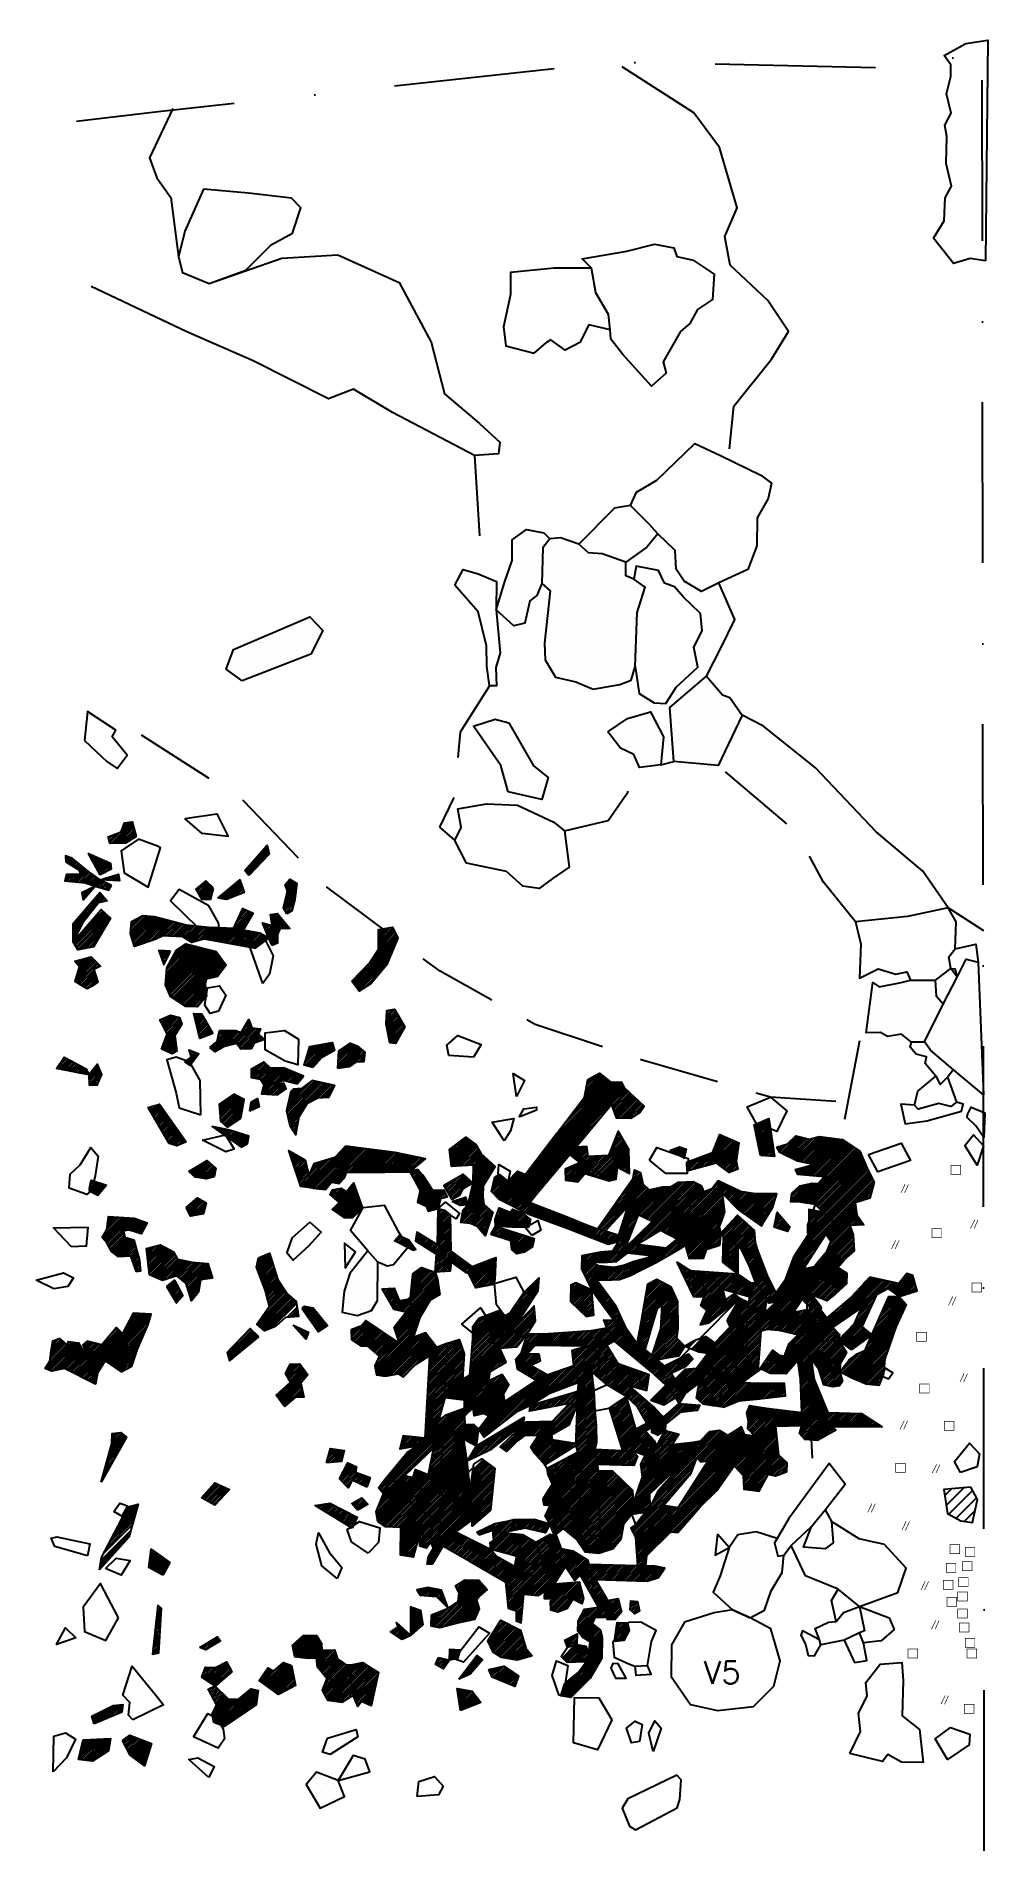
# Model space of a CAD drawing. Header units: metres. Extents: x 193 to 341, y -1908 to -1626.
import ezdxf

# ---------------------------------------------------------------- set-up
doc = ezdxf.new("R2010")
doc.units = ezdxf.units.M
doc.header["$LTSCALE"] = 25
doc.header["$MEASUREMENT"] = 0
doc.linetypes.add('GESTRICHELT', pattern=[0.75, 0.5, -0.25])
doc.linetypes.add('STRICHPUNKTX2', pattern=[2, 1, -0.5, 0, -0.5])
doc.layers.get('0').update_dxf_attribs({"linetype": 'CONTINUOUS'})
for name, color, linetype in [('BEFUND', 1, 'CONTINUOUS'), ('BEFUND_UNSICHER', 1, 'GESTRICHELT'), ('FEUER', 1, 'CONTINUOUS'), ('GRABUNGSGRENZE', 3, 'STRICHPUNKTX2'), ('KNOCHEN', 2, 'CONTINUOUS'), ('KNOCHENSCHRAFF', 2, 'CONTINUOUS'), ('STEINE', 4, 'CONTINUOUS'), ('STEINESCHRAFF', 4, 'CONTINUOUS')]:
    doc.layers.add(name, color=color, linetype=linetype)
doc.styles.get("Standard").update_dxf_attribs({"font": 'txt.shx'})

msp = doc.modelspace()

# ---------------------------------------------------------------- texts
at = {"layer": 'BEFUND'}
msp.add_text('V5', height=3.5, dxfattribs=at).set_placement((296.51, -1882.01))

# ---------------------------------------------------------------- blocks, each defined once
blk = doc.blocks.new('*X1')
at = {"color": 0}
for p, q in [((218.36, -1853.11), (220.63, -1850.84)), ((218.59, -1853.23), (220.87, -1850.96)), ((218.82, -1853.36), (221.11, -1851.07)), ((219.05, -1853.48), (221.34, -1851.19)), ((219.28, -1853.6), (221.58, -1851.3)), ((219.51, -1853.73), (221.82, -1851.41)), ((219.74, -1853.85), (222.06, -1851.53)), ((219.97, -1853.97), (222.3, -1851.64)), ((220.2, -1854.1), (222.54, -1851.76)), ((205.05, -1857.93), (208.25, -1854.73)), ((205.44, -1857.19), (208.4, -1854.23)), ((205.83, -1856.45), (208.15, -1854.13)), ((206.21, -1855.71), (207.67, -1854.25)), ((206.6, -1854.97), (207.2, -1854.37)), ((203.12, -1861.63), (207.54, -1857.21)), ((203.5, -1860.89), (207.68, -1856.71)), ((203.89, -1860.15), (207.83, -1856.22)), ((204.28, -1859.41), (207.97, -1855.72)), ((204.66, -1858.67), (208.11, -1855.23)), ((202.53, -1863.63), (206.97, -1859.19)), ((202.6, -1863.21), (207.12, -1858.7)), ((202.67, -1862.79), (207.26, -1858.2)), ((202.47, -1864.05), (204.19, -1862.33)), ((210.09, -1863.85), (211.86, -1862.09)), ((210.14, -1863.45), (211.65, -1861.94)), ((210.19, -1863.04), (211.44, -1861.8)), ((210.24, -1862.64), (211.23, -1861.65)), ((210.28, -1864.01), (212.06, -1862.23)), ((210.3, -1862.23), (211.03, -1861.5)), ((210.35, -1861.83), (210.82, -1861.36)), ((210.4, -1861.42), (210.61, -1861.21)), ((210.51, -1864.14), (212.27, -1862.38)), ((210.74, -1864.27), (212.48, -1862.53)), ((210.96, -1864.39), (212.69, -1862.67)), ((211.19, -1864.52), (212.9, -1862.82)), ((211.42, -1864.65), (213.1, -1862.96)), ((211.65, -1864.77), (213.31, -1863.11)), ((211.87, -1864.9), (213.02, -1863.76)), ((212.1, -1865.03), (212.6, -1864.52)), ((211.19, -1872.66), (211.98, -1871.86)), ((211.23, -1872.26), (212, -1871.49)), ((211.28, -1871.86), (212.03, -1871.11)), ((211.32, -1871.46), (212.05, -1870.73)), ((211.37, -1871.06), (212.07, -1870.36)), ((211.41, -1870.66), (211.93, -1870.15)), ((211.46, -1870.26), (211.74, -1869.98)), ((211.5, -1869.87), (211.56, -1869.81)), ((210.87, -1875.45), (211.83, -1874.49)), ((210.92, -1875.05), (211.85, -1874.12)), ((210.96, -1874.65), (211.87, -1873.74)), ((211.01, -1874.25), (211.89, -1873.36)), ((211.05, -1873.85), (211.92, -1872.99)), ((211.1, -1873.45), (211.94, -1872.61)), ((211.14, -1873.06), (211.96, -1872.24)), ((210.66, -1877.43), (211.72, -1876.37)), ((210.69, -1877.04), (211.74, -1875.99)), ((210.74, -1876.64), (211.76, -1875.62)), ((210.78, -1876.25), (211.78, -1875.24)), ((210.83, -1875.85), (211.81, -1874.87)), ((211.1, -1877.34), (211.7, -1876.74)), ((211.54, -1877.25), (211.67, -1877.12)), ((218.08, -1876.37), (218.16, -1876.29)), ((218.32, -1876.48), (219.03, -1875.77)), ((218.56, -1876.6), (219.9, -1875.26)), ((218.8, -1876.71), (220.77, -1874.75)), ((219.39, -1876.48), (220.95, -1874.92)), ((220.29, -1875.93), (221.1, -1875.12)), ((221.19, -1875.38), (221.25, -1875.32)), ((201.49, -1888.01), (203.68, -1885.82)), ((201.63, -1888.22), (204.4, -1885.45)), ((202.23, -1887.97), (204.85, -1885.36)), ((202.83, -1887.73), (205.24, -1885.32)), ((203.44, -1887.48), (205.63, -1885.28)), ((204.04, -1887.23), (206.03, -1885.24)), ((204.64, -1886.98), (206.01, -1885.62)), ((201.24, -1887.2), (201.53, -1886.91)), ((201.32, -1887.47), (202.24, -1886.55)), ((201.41, -1887.74), (202.96, -1886.18)), ((205.24, -1886.74), (205.96, -1886.02)), ((205.84, -1886.49), (205.9, -1886.42)), ((199.21, -1893.82), (202.41, -1890.63)), ((199.25, -1893.43), (202.03, -1890.65)), ((199.36, -1892.97), (201.66, -1890.67)), ((199.47, -1892.51), (201.29, -1890.68)), ((199.53, -1893.86), (202.78, -1890.61)), ((199.58, -1892.05), (200.92, -1890.7)), ((199.68, -1891.59), (200.55, -1890.72)), ((199.79, -1891.12), (200.18, -1890.74)), ((199.85, -1893.9), (203.15, -1890.59)), ((200.16, -1893.93), (203.52, -1890.58)), ((200.48, -1893.97), (203.89, -1890.56)), ((200.79, -1894.01), (204.09, -1890.72)), ((201.11, -1894.05), (204.02, -1891.14)), ((201.69, -1893.82), (203.95, -1891.56)), ((206.03, -1890.9), (206.3, -1890.62)), ((206.15, -1891.13), (207.25, -1890.03)), ((206.27, -1891.36), (207.5, -1890.13)), ((206.39, -1891.6), (207.75, -1890.23)), ((206.51, -1891.83), (208.01, -1890.33)), ((206.63, -1892.06), (208.26, -1890.43)), ((206.75, -1892.29), (208.51, -1890.53)), ((206.88, -1892.52), (208.77, -1890.63)), ((207, -1892.76), (209.02, -1890.73)), ((207.12, -1892.99), (209.27, -1890.83)), ((207.28, -1893.18), (209.53, -1890.93)), ((207.48, -1893.33), (209.78, -1891.03)), ((207.69, -1893.48), (210.04, -1891.13)), ((207.89, -1893.63), (210.29, -1891.23)), ((208.09, -1893.79), (210.46, -1891.41)), ((202.71, -1893.15), (203.88, -1891.98)), ((203.73, -1892.49), (203.81, -1892.41)), ((208.29, -1893.94), (210.31, -1891.92)), ((208.49, -1894.09), (210.15, -1892.43)), ((208.7, -1894.24), (209.99, -1892.94)), ((208.9, -1894.39), (209.83, -1893.46)), ((209.1, -1894.54), (209.67, -1893.97)), ((209.3, -1894.69), (209.52, -1894.48))]:
    blk.add_line(p, q, dxfattribs=at)
blk = doc.blocks.new('*X2')
at = {"color": 0}
for p, q in [((237.79, -1847.47), (239.65, -1845.6)), ((237.93, -1846.98), (239.34, -1845.56)), ((238.02, -1847.59), (239.96, -1845.65)), ((238.06, -1846.49), (239.03, -1845.52)), ((238.2, -1846), (238.72, -1845.47)), ((238.34, -1845.51), (238.42, -1845.43)), ((238.41, -1847.56), (240.27, -1845.69)), ((238.79, -1847.52), (240.48, -1845.84)), ((239.18, -1847.49), (240.36, -1846.31)), ((239.57, -1847.46), (240.25, -1846.77)), ((239.85, -1850.01), (241.86, -1848)), ((239.94, -1850.27), (242.1, -1848.11)), ((239.96, -1847.42), (240.14, -1847.24)), ((240.11, -1850.46), (242.34, -1848.23)), ((240.21, -1849.29), (241.62, -1847.88)), ((240.28, -1850.64), (242.38, -1848.53)), ((240.45, -1850.82), (242.26, -1849)), ((240.58, -1848.56), (241.38, -1847.77)), ((240.62, -1851.01), (242.45, -1849.17)), ((240.79, -1851.19), (242.71, -1849.26)), ((240.95, -1847.84), (241.14, -1847.65)), ((240.96, -1851.37), (241.45, -1850.88)), ((241.92, -1850.41), (242.97, -1849.36)), ((242.15, -1850.53), (243.23, -1849.45)), ((242.39, -1850.64), (243.49, -1849.54)), ((242.63, -1850.76), (243.76, -1849.63)), ((242.87, -1850.88), (244.02, -1849.73)), ((243.1, -1850.99), (244.28, -1849.82)), ((243.34, -1851.11), (244.54, -1849.91)), ((243.58, -1851.22), (244.36, -1850.44)), ((243.82, -1851.34), (244.18, -1850.97)), ((236.2, -1854.37), (236.37, -1854.2)), ((236.41, -1854.5), (236.79, -1854.13)), ((236.63, -1854.64), (237.21, -1854.06)), ((236.85, -1854.77), (237.63, -1853.99)), ((237.07, -1854.91), (238.05, -1853.93)), ((237.28, -1855.05), (238.38, -1853.95)), ((237.5, -1855.18), (238.61, -1854.07)), ((237.72, -1855.32), (238.84, -1854.19)), ((237.94, -1855.45), (239.08, -1854.31)), ((238.15, -1855.59), (239.31, -1854.43)), ((238.37, -1855.73), (239.54, -1854.55)), ((238.59, -1855.86), (239.78, -1854.67)), ((238.81, -1856), (240.01, -1854.79)), ((239.02, -1856.13), (240.25, -1854.91)), ((241.79, -1854.07), (242.21, -1853.65)), ((241.95, -1854.26), (242.99, -1853.22)), ((242.12, -1854.45), (243.38, -1853.2)), ((242.28, -1854.65), (243.55, -1853.38)), ((242.44, -1854.84), (243.72, -1853.56)), ((242.64, -1854.99), (243.89, -1853.74)), ((243.56, -1854.43), (244.06, -1853.92)), ((239.24, -1856.27), (240.48, -1855.03)), ((239.46, -1856.4), (240.71, -1855.15)), ((239.68, -1856.54), (240.95, -1855.27)), ((239.89, -1856.68), (241.18, -1855.39)), ((240.11, -1856.81), (241.42, -1855.51)), ((240.33, -1856.95), (241.65, -1855.63)), ((240.55, -1857.08), (241.88, -1855.75)), ((240.77, -1857.22), (242.12, -1855.87)), ((240.98, -1857.36), (242.35, -1855.99)), ((241.2, -1857.49), (242.5, -1856.2)), ((241.42, -1857.63), (242.18, -1856.86)), ((241.64, -1857.76), (241.87, -1857.53)), ((249.34, -1857.84), (249.43, -1857.75)), ((249.29, -1861.42), (252.16, -1858.55)), ((249.29, -1861.78), (252.22, -1858.84)), ((249.3, -1860.7), (251.62, -1858.39)), ((249.3, -1861.06), (251.89, -1858.47)), ((249.31, -1859.63), (250.8, -1858.15)), ((249.31, -1859.99), (251.07, -1858.23)), ((249.31, -1860.35), (251.34, -1858.31)), ((249.32, -1858.92), (250.25, -1857.99)), ((249.32, -1859.27), (250.52, -1858.07)), ((249.33, -1858.2), (249.7, -1857.83)), ((249.33, -1858.56), (249.98, -1857.91)), ((249.39, -1862.03), (252.08, -1859.34)), ((249.7, -1862.07), (251.94, -1859.84)), ((250.01, -1862.12), (251.8, -1860.33)), ((252.3, -1858.77), (252.42, -1858.65)), ((252.3, -1859.12), (252.66, -1858.76)), ((252.3, -1859.48), (252.9, -1858.87)), ((252.3, -1859.83), (253.14, -1858.99)), ((252.3, -1860.18), (253.38, -1859.1)), ((252.3, -1860.54), (253.62, -1859.21)), ((252.53, -1860.66), (253.86, -1859.33)), ((252.79, -1860.75), (254.1, -1859.44)), ((253.05, -1860.84), (254.01, -1859.89)), ((253.51, -1862.86), (255.82, -1860.55)), ((253.59, -1862.43), (255.61, -1860.41)), ((253.86, -1861.8), (255.39, -1860.27)), ((254.01, -1859.89), (254.32, -1859.58)), ((254.07, -1860.17), (254.53, -1859.71)), ((254.18, -1860.42), (254.75, -1859.85)), ((254.29, -1860.66), (254.96, -1859.99)), ((254.35, -1860.96), (255.18, -1860.13)), ((250.31, -1862.17), (251.65, -1860.83)), ((250.62, -1862.22), (251.51, -1861.32)), ((250.92, -1862.27), (251.37, -1861.82)), ((253.31, -1860.94), (253.33, -1860.92)), ((253.44, -1863.29), (255.46, -1861.26)), ((253.69, -1863.39), (254.93, -1862.15)), ((254.04, -1863.39), (254.4, -1863.03)), ((254.55, -1873.13), (261.63, -1866.05)), ((258.04, -1867.17), (259.37, -1865.84)), ((258.16, -1867.4), (259.72, -1865.85)), ((258.29, -1867.63), (260.06, -1865.85)), ((258.29, -1869.04), (261.44, -1865.89)), ((258.34, -1868.64), (261.1, -1865.88)), ((258.38, -1868.24), (260.75, -1865.87)), ((258.41, -1867.86), (260.41, -1865.86)), ((251.93, -1867.62), (252.22, -1867.33)), ((252.07, -1867.83), (252.67, -1867.24)), ((252.22, -1868.04), (253.11, -1867.15)), ((252.37, -1868.24), (253.55, -1867.07)), ((252.7, -1868.27), (253.84, -1867.12)), ((253.03, -1868.29), (254.14, -1867.18)), ((253.36, -1868.32), (254.44, -1867.24)), ((253.68, -1868.35), (254.73, -1867.29)), ((254.01, -1868.37), (255.03, -1867.35)), ((254.34, -1868.4), (255.33, -1867.41)), ((254.66, -1868.43), (255.63, -1867.46)), ((254.85, -1873.19), (261.79, -1866.24)), ((254.93, -1868.51), (255.75, -1867.69)), ((255.11, -1868.69), (255.85, -1867.95)), ((255.15, -1873.24), (261.96, -1866.43)), ((255.29, -1868.86), (255.94, -1868.21)), ((255.46, -1869.04), (256.04, -1868.47)), ((255.47, -1873.27), (262.12, -1866.62)), ((255.64, -1869.21), (256.13, -1868.72)), ((255.82, -1869.39), (256.23, -1868.98)), ((255.95, -1873.15), (262.29, -1866.81)), ((256.43, -1873.02), (262.45, -1867)), ((256.91, -1872.89), (262.61, -1867.19)), ((257.91, -1866.94), (258.53, -1866.32)), ((250.87, -1870.1), (250.92, -1870.04)), ((250.87, -1870.45), (251.18, -1870.14)), ((250.87, -1870.8), (251.44, -1870.23)), ((250.87, -1871.16), (251.7, -1870.33)), ((250.87, -1871.51), (251.96, -1870.42)), ((250.87, -1871.86), (252.22, -1870.52)), ((250.87, -1872.22), (252.42, -1870.67)), ((250.87, -1872.57), (252.46, -1870.98)), ((250.87, -1872.93), (252.51, -1871.28)), ((250.87, -1873.28), (252.56, -1871.59)), ((254.04, -1872.94), (256.86, -1870.12)), ((254.05, -1872.58), (256.19, -1870.43)), ((254.06, -1872.21), (255.59, -1870.68)), ((254.07, -1871.85), (254.99, -1870.93)), ((254.08, -1871.48), (254.39, -1871.17)), ((254.26, -1873.08), (257.86, -1869.47)), ((256, -1869.56), (256.32, -1869.24)), ((256.18, -1869.73), (256.42, -1869.5)), ((256.36, -1869.91), (256.51, -1869.76)), ((256.54, -1870.08), (256.61, -1870.01)), ((257.39, -1872.77), (261.1, -1869.06)), ((257.87, -1872.64), (261.19, -1869.33)), ((258.34, -1872.53), (261.28, -1869.59)), ((258.79, -1872.43), (261.36, -1869.86)), ((259.23, -1872.34), (261.45, -1870.12)), ((259.68, -1872.24), (261.53, -1870.4)), ((260.13, -1872.15), (261.22, -1871.06)), ((260.58, -1872.05), (260.91, -1871.73)), ((232.52, -1876.42), (234.43, -1874.52)), ((232.58, -1876.72), (234.78, -1874.52)), ((232.64, -1877.01), (235.14, -1874.52)), ((232.7, -1877.31), (235.49, -1874.52)), ((232.76, -1877.6), (235.84, -1874.52)), ((232.87, -1877.84), (236.2, -1874.52)), ((247.71, -1873.96), (247.75, -1873.92)), ((247.93, -1874.1), (248.81, -1873.22)), ((248.15, -1874.24), (249.31, -1873.07)), ((248.36, -1874.37), (249.5, -1873.24)), ((248.58, -1874.51), (249.68, -1873.41)), ((248.72, -1872.6), (248.76, -1872.56)), ((248.79, -1874.65), (249.86, -1873.58)), ((248.82, -1872.85), (248.95, -1872.73)), ((248.92, -1873.11), (249.13, -1872.9)), ((249.01, -1874.79), (250.05, -1873.75)), ((249.22, -1874.92), (250.23, -1873.92)), ((249.44, -1875.06), (250.41, -1874.09)), ((249.89, -1874.97), (250.6, -1874.26)), ((250.54, -1874.67), (250.78, -1874.43)), ((250.87, -1873.63), (252.61, -1871.89)), ((250.87, -1873.99), (252.66, -1872.2)), ((250.87, -1874.34), (252.71, -1872.5)), ((252.52, -1873.05), (252.75, -1872.81)), ((232.47, -1876.13), (233.7, -1874.89)), ((233.18, -1877.88), (236.35, -1874.72)), ((233.5, -1877.92), (236.48, -1874.94)), ((233.81, -1877.96), (236.62, -1875.16)), ((234.13, -1878), (236.76, -1875.37)), ((234.44, -1878.04), (236.89, -1875.59)), ((234.79, -1878.05), (236.99, -1875.84)), ((235.13, -1878.06), (237.01, -1876.18)), ((235.47, -1878.07), (237.02, -1876.52)), ((235.82, -1878.08), (237.08, -1876.81)), ((236.16, -1878.09), (237.45, -1876.8)), ((236.25, -1878.35), (237.81, -1876.79)), ((236.29, -1878.67), (238.17, -1876.78)), ((236.32, -1878.99), (238.54, -1876.77)), ((236.36, -1879.3), (238.9, -1876.76)), ((236.47, -1879.54), (239.05, -1876.97)), ((236.63, -1879.74), (239.13, -1877.24)), ((236.79, -1879.94), (239.22, -1877.5)), ((256.9, -1878.21), (258.41, -1876.7)), ((256.91, -1877.85), (258.08, -1876.68)), ((256.92, -1877.48), (257.74, -1876.66)), ((256.93, -1877.12), (257.41, -1876.64)), ((256.94, -1876.75), (257.08, -1876.62)), ((257.18, -1878.29), (258.5, -1876.96)), ((257.62, -1878.2), (258.36, -1877.46)), ((218.38, -1881.02), (219.95, -1879.45)), ((218.52, -1880.52), (219.6, -1879.44)), ((218.59, -1881.16), (220.29, -1879.46)), ((218.72, -1879.97), (219.26, -1879.43)), ((218.8, -1881.3), (220.83, -1879.28)), ((218.91, -1879.43), (218.92, -1879.42)), ((219.01, -1881.45), (221.53, -1878.93)), ((219.23, -1881.59), (222.19, -1878.62)), ((219.44, -1881.73), (222.31, -1878.85)), ((219.65, -1881.87), (222.43, -1879.09)), ((219.86, -1882.02), (222.55, -1879.32)), ((220.07, -1882.16), (222.67, -1879.55)), ((220.28, -1882.3), (222.79, -1879.79)), ((221.42, -1881.52), (222.92, -1880.02)), ((227.37, -1881.57), (229.13, -1879.82)), ((227.58, -1881.72), (229.35, -1879.95)), ((227.7, -1880.89), (228.9, -1879.69)), ((227.78, -1881.87), (230.35, -1879.3)), ((227.99, -1882.02), (231.24, -1878.77)), ((228.19, -1882.17), (231.5, -1878.86)), ((228.4, -1882.32), (231.75, -1878.96)), ((228.41, -1879.83), (228.68, -1879.56)), ((228.6, -1882.47), (232.01, -1879.06)), ((228.8, -1882.62), (232.27, -1879.15)), ((229.01, -1882.77), (232.34, -1879.43)), ((229.21, -1882.91), (232.4, -1879.73)), ((229.42, -1883.06), (232.46, -1880.02)), ((229.62, -1883.21), (232.52, -1880.32)), ((236.95, -1880.13), (239.31, -1877.77)), ((237.1, -1880.33), (239.4, -1878.03)), ((237.26, -1880.52), (239.56, -1878.22)), ((237.42, -1880.72), (239.77, -1878.37)), ((237.57, -1880.92), (239.99, -1878.51)), ((237.73, -1881.11), (240.2, -1878.65)), ((237.98, -1881.22), (240.41, -1878.79)), ((238.29, -1881.26), (240.62, -1878.93)), ((238.61, -1881.3), (240.85, -1879.06)), ((238.92, -1881.34), (241.22, -1879.04)), ((239.24, -1881.37), (241.59, -1879.02)), ((239.56, -1881.41), (241.8, -1879.17)), ((239.87, -1881.45), (241.7, -1879.62)), ((240.19, -1881.48), (241.61, -1880.07)), ((241.32, -1881.42), (243.77, -1878.96)), ((241.38, -1881.71), (243.99, -1879.1)), ((241.41, -1880.97), (243.56, -1878.82)), ((241.51, -1880.52), (243.32, -1878.71)), ((241.56, -1881.88), (244.2, -1879.24)), ((241.61, -1880.07), (242.87, -1878.8)), ((241.7, -1879.62), (242.43, -1878.89)), ((241.74, -1882.06), (244.42, -1879.38)), ((241.8, -1879.17), (241.99, -1878.98)), ((241.92, -1882.23), (244.63, -1879.52)), ((241.96, -1883.96), (245.7, -1880.21)), ((242, -1883.57), (245.49, -1880.07)), ((242.1, -1882.4), (244.85, -1879.66)), ((242.28, -1882.57), (245.06, -1879.8)), ((242.29, -1882.92), (245.28, -1879.93)), ((254.71, -1878.99), (255.65, -1878.04)), ((254.92, -1879.12), (255.94, -1878.11)), ((255.03, -1878.31), (255.37, -1877.97)), ((255.16, -1879.25), (256.22, -1878.18)), ((255.39, -1879.37), (256.51, -1878.25)), ((255.62, -1879.49), (256.79, -1878.32)), ((255.85, -1879.61), (256.39, -1879.08)), ((258.06, -1878.11), (258.21, -1877.96)), ((258.42, -1881.28), (261.68, -1878.03)), ((259.06, -1881), (261.89, -1878.17)), ((259.35, -1880), (261.47, -1877.88)), ((259.69, -1880.72), (261.6, -1878.81)), ((260.41, -1878.58), (261.27, -1877.73)), ((219.33, -1882.9), (219.35, -1882.88)), ((219.45, -1883.13), (220.03, -1882.56)), ((219.58, -1883.36), (220.48, -1882.46)), ((219.7, -1883.59), (220.66, -1882.63)), ((219.83, -1883.82), (220.84, -1882.81)), ((219.95, -1884.05), (221.01, -1882.98)), ((220.07, -1884.27), (221.19, -1883.16)), ((220.71, -1888.24), (226.13, -1882.81)), ((220.96, -1888.33), (226.42, -1882.88)), ((221.22, -1888.43), (226.71, -1882.95)), ((221.48, -1888.53), (227, -1883.01)), ((229.83, -1883.36), (232.58, -1880.61)), ((230.03, -1883.51), (232.63, -1880.91)), ((230.24, -1883.66), (232.69, -1881.2)), ((230.84, -1883.41), (232.75, -1881.5)), ((231.63, -1882.98), (232.81, -1881.79)), ((232.41, -1882.55), (232.87, -1882.09)), ((237.15, -1883.11), (238.92, -1881.34)), ((237.2, -1882.7), (238.61, -1881.3)), ((237.27, -1883.34), (239.24, -1881.37)), ((237.39, -1883.58), (239.56, -1881.41)), ((237.44, -1882.11), (238.29, -1881.26)), ((237.51, -1883.81), (239.87, -1881.45)), ((237.63, -1884.04), (240.19, -1881.48)), ((237.67, -1881.52), (237.98, -1881.22)), ((237.75, -1884.28), (240.51, -1881.52)), ((237.87, -1884.51), (240.82, -1881.56)), ((238.13, -1884.6), (241.14, -1881.6)), ((238.44, -1884.64), (241.38, -1881.71)), ((238.76, -1884.69), (241.56, -1881.88)), ((239.07, -1884.73), (241.74, -1882.06)), ((239.38, -1884.77), (241.92, -1882.23)), ((239.69, -1884.81), (242.1, -1882.4)), ((240, -1884.85), (242.28, -1882.57)), ((240.51, -1881.52), (241.51, -1880.52)), ((240.56, -1884.65), (242.29, -1882.92)), ((240.82, -1881.56), (241.41, -1880.97)), ((241.14, -1881.6), (241.32, -1881.42)), ((242.06, -1884.21), (245.77, -1880.5)), ((242.17, -1884.45), (245.67, -1880.95)), ((242.28, -1884.7), (245.57, -1881.4)), ((242.39, -1884.94), (245.47, -1881.86)), ((242.5, -1885.19), (245.38, -1882.31)), ((243.25, -1884.79), (245.28, -1882.76)), ((258.11, -1883.01), (258.33, -1882.79)), ((258.16, -1883.31), (258.63, -1882.84)), ((258.21, -1883.61), (258.93, -1882.9)), ((258.26, -1883.92), (259.22, -1882.96)), ((258.31, -1884.22), (259.52, -1883.02)), ((258.36, -1884.52), (259.81, -1883.07)), ((258.41, -1884.83), (260.11, -1883.13)), ((219.97, -1886.85), (222.45, -1884.37)), ((220.03, -1887.15), (222.8, -1884.38)), ((220.08, -1887.45), (223.14, -1884.39)), ((220.09, -1886.38), (221.7, -1884.77)), ((220.14, -1887.75), (223.48, -1884.4)), ((220.19, -1888.05), (223.83, -1884.41)), ((220.2, -1884.5), (221.37, -1883.33)), ((220.32, -1884.73), (221.55, -1883.51)), ((220.45, -1884.96), (221.73, -1883.68)), ((220.45, -1888.14), (224.7, -1883.89)), ((220.51, -1885.61), (220.93, -1885.19)), ((220.57, -1885.19), (221.91, -1883.85)), ((220.93, -1885.19), (222.09, -1884.03)), ((221.7, -1884.77), (222.27, -1884.2)), ((221.74, -1888.62), (227.1, -1883.26)), ((222.54, -1888.17), (227.03, -1883.68)), ((223.65, -1887.42), (226.97, -1884.1)), ((224.76, -1886.66), (226.9, -1884.52)), ((225.87, -1885.91), (226.83, -1884.94)), ((241.53, -1884.03), (242, -1883.57)), ((242.6, -1885.43), (243.08, -1884.95)), ((243.49, -1884.9), (245.18, -1883.21)), ((243.74, -1885.01), (245.08, -1883.66)), ((243.98, -1885.12), (244.98, -1884.12)), ((244.22, -1885.23), (244.88, -1884.57)), ((244.47, -1885.34), (244.79, -1885.02)), ((258.46, -1885.13), (260.4, -1883.19)), ((258.51, -1885.44), (260.57, -1883.38)), ((258.56, -1885.74), (260.72, -1883.58)), ((258.61, -1886.04), (260.88, -1883.78)), ((259, -1886.01), (261.04, -1883.97)), ((259.57, -1885.79), (261.19, -1884.17)), ((260.15, -1885.56), (261.35, -1884.37)), ((260.73, -1885.34), (261.51, -1884.56)), ((261.31, -1885.12), (261.66, -1884.76))]:
    blk.add_line(p, q, dxfattribs=at)
blk = doc.blocks.new('*X3')
at = {"color": 0}
for p, q in [((203.95, -1845.95), (206.42, -1843.48)), ((204.08, -1845.47), (206.23, -1843.32)), ((204.21, -1844.98), (206.03, -1843.16)), ((204.32, -1844.53), (205.84, -1843)), ((204.33, -1844.16), (205.54, -1842.94)), ((204.34, -1843.79), (205.15, -1842.99)), ((204.35, -1843.43), (204.75, -1843.03)), ((203.42, -1847.89), (205.24, -1846.08)), ((203.55, -1847.41), (205.69, -1845.27)), ((203.69, -1846.92), (206.15, -1844.46)), ((203.82, -1846.44), (206.6, -1843.66)), ((203.03, -1849.35), (203.88, -1848.5)), ((203.16, -1848.86), (204.33, -1847.69)), ((203.29, -1848.38), (204.78, -1846.89)), ((202.76, -1850.32), (202.97, -1850.11)), ((202.9, -1849.83), (203.42, -1849.31))]:
    blk.add_line(p, q, dxfattribs=at)
blk = doc.blocks.new('*X4')
at = {"color": 0}
for p, q in [((210.05, -1792.47), (210.28, -1792.25)), ((210.18, -1792.7), (210.77, -1792.11)), ((210.31, -1792.92), (211.27, -1791.97)), ((210.44, -1793.14), (211.76, -1791.83)), ((210.57, -1793.37), (211.91, -1792.03)), ((210.7, -1793.59), (212.05, -1792.24)), ((210.83, -1793.81), (212.2, -1792.45)), ((210.96, -1794.04), (212.35, -1792.66)), ((221.07, -1792.06), (221.82, -1791.31)), ((221.09, -1792.39), (222.89, -1790.6)), ((221.12, -1792.72), (223.48, -1790.36)), ((221.15, -1793.05), (223.71, -1790.48)), ((221.17, -1793.38), (223.95, -1790.6)), ((221.2, -1793.7), (224.18, -1790.72)), ((221.22, -1794.03), (224.41, -1790.84)), ((221.25, -1794.36), (224.65, -1790.96)), ((221.38, -1794.59), (224.88, -1791.08)), ((221.56, -1794.75), (224.87, -1791.44)), ((221.75, -1794.92), (224.8, -1791.87)), ((221.93, -1795.09), (224.72, -1792.3)), ((222.12, -1795.26), (224.65, -1792.73)), ((225.84, -1792.59), (227.1, -1791.34)), ((225.9, -1792.18), (227.04, -1791.04)), ((225.97, -1791.76), (226.47, -1791.26)), ((225.97, -1792.82), (227.16, -1791.63)), ((226.61, -1792.53), (227.22, -1791.93)), ((227.25, -1792.24), (227.28, -1792.22)), ((211.09, -1794.26), (212.49, -1792.86)), ((211.22, -1794.48), (212.64, -1793.07)), ((211.35, -1794.71), (212.78, -1793.28)), ((211.48, -1794.93), (212.93, -1793.49)), ((211.61, -1795.15), (213.08, -1793.69)), ((211.74, -1795.38), (213.22, -1793.9)), ((211.87, -1795.6), (213.37, -1794.11)), ((212, -1795.82), (213.51, -1794.31)), ((212.13, -1796.05), (213.66, -1794.52)), ((212.26, -1796.27), (213.81, -1794.73)), ((212.4, -1796.5), (213.95, -1794.94)), ((212.53, -1796.72), (214.1, -1795.14)), ((212.66, -1796.94), (214.25, -1795.35)), ((212.79, -1797.17), (214.39, -1795.56)), ((219.95, -1795.31), (219.95, -1795.3)), ((220.15, -1795.45), (220.25, -1795.36)), ((220.36, -1795.6), (220.54, -1795.42)), ((220.57, -1795.75), (220.84, -1795.48)), ((220.77, -1795.89), (221.13, -1795.54)), ((220.98, -1796.04), (221.42, -1795.6)), ((222.43, -1795.3), (224.57, -1793.16)), ((223.42, -1794.66), (224.5, -1793.59)), ((224.41, -1794.02), (224.42, -1794.02)), ((212.92, -1797.39), (214.54, -1795.77)), ((213.05, -1797.61), (214.68, -1795.97)), ((213.18, -1797.84), (214.83, -1796.18)), ((213.38, -1797.99), (214.98, -1796.39)), ((213.65, -1798.07), (215.12, -1796.6)), ((213.92, -1798.15), (215.27, -1796.8)), ((214.2, -1798.23), (215.41, -1797.01)), ((214.48, -1798.3), (215.56, -1797.22)), ((215.09, -1798.04), (215.71, -1797.43)), ((215.71, -1797.77), (215.85, -1797.63)), ((221.19, -1796.19), (221.72, -1795.66)), ((221.4, -1796.33), (222.01, -1795.72)), ((221.6, -1796.48), (222.3, -1795.78)), ((221.81, -1796.63), (222.6, -1795.84)), ((222.02, -1796.77), (222.87, -1795.92)), ((222.22, -1796.92), (223.14, -1796)), ((222.43, -1797.07), (223.41, -1796.08)), ((222.64, -1797.21), (223.68, -1796.17)), ((222.84, -1797.36), (223.95, -1796.25)), ((223.05, -1797.51), (224.22, -1796.33)), ((223.26, -1797.65), (224.49, -1796.42)), ((223.47, -1797.8), (224.76, -1796.5)), ((223.67, -1797.95), (225.03, -1796.59)), ((223.88, -1798.09), (225.3, -1796.67)), ((224.09, -1798.24), (225.57, -1796.75)), ((224.29, -1798.38), (225.59, -1797.09)), ((224.59, -1798.44), (225.52, -1797.52)), ((225.43, -1797.96), (225.44, -1797.94)), ((216.79, -1802.7), (218.5, -1800.99)), ((216.98, -1802.87), (219.21, -1800.64)), ((217.18, -1803.03), (219.4, -1800.8)), ((217.39, -1803.17), (219.59, -1800.97)), ((217.69, -1803.22), (219.78, -1801.13)), ((217.99, -1803.27), (219.97, -1801.29)), ((200.84, -1805.22), (202.09, -1803.98)), ((200.86, -1804.85), (201.82, -1803.89)), ((200.97, -1804.38), (201.55, -1803.8)), ((200.99, -1805.43), (202.35, -1804.06)), ((201.09, -1803.92), (201.29, -1803.71)), ((216.41, -1802.38), (216.78, -1802.01)), ((216.6, -1802.54), (217.64, -1801.5)), ((218.29, -1803.33), (220.16, -1801.46)), ((218.59, -1803.38), (220.35, -1801.62)), ((218.89, -1803.43), (220.54, -1801.79)), ((219.28, -1803.39), (220.43, -1802.24)), ((219.79, -1803.24), (220.33, -1802.7)), ((201.22, -1805.55), (202.62, -1804.15)), ((201.46, -1805.66), (202.89, -1804.24)), ((201.69, -1805.78), (203.15, -1804.32)), ((201.93, -1805.9), (203.42, -1804.41)), ((215.99, -1808.1), (217.6, -1806.49)), ((216.11, -1808.33), (217.9, -1806.55)), ((216.23, -1808.57), (218.12, -1806.68)), ((216.35, -1808.81), (218.35, -1806.81)), ((216.47, -1809.04), (218.57, -1806.94)), ((238.33, -1805.92), (239.14, -1805.1)), ((238.51, -1805.38), (238.71, -1805.18)), ((238.52, -1806.08), (239.57, -1805.02)), ((238.7, -1806.25), (240.01, -1804.95)), ((238.76, -1808.31), (242.28, -1804.79)), ((238.89, -1806.41), (240.24, -1805.07)), ((238.97, -1808.46), (242.38, -1805.05)), ((239.08, -1806.58), (240.46, -1805.2)), ((239.18, -1808.6), (242.47, -1805.31)), ((239.27, -1806.74), (240.68, -1805.34)), ((239.39, -1808.75), (242.56, -1805.58)), ((239.46, -1806.9), (242.1, -1804.27)), ((239.6, -1808.89), (242.65, -1805.84)), ((239.65, -1807.07), (242.19, -1804.53)), ((239.81, -1809.04), (242.74, -1806.1)), ((240.01, -1809.18), (242.83, -1806.36)), ((240.22, -1809.33), (242.93, -1806.62)), ((240.43, -1809.47), (243.02, -1806.88)), ((202.93, -1812.68), (206.15, -1809.46)), ((203.01, -1812.25), (205.82, -1809.44)), ((203.09, -1812.87), (206.48, -1809.49)), ((203.25, -1813.06), (206.8, -1809.51)), ((203.41, -1813.26), (207.13, -1809.54)), ((203.5, -1811.4), (205.49, -1809.41)), ((203.57, -1813.46), (207.46, -1809.56)), ((203.59, -1810.96), (205.16, -1809.39)), ((203.64, -1810.55), (204.83, -1809.36)), ((203.69, -1810.15), (204.5, -1809.34)), ((203.69, -1813.69), (207.79, -1809.59)), ((203.74, -1809.74), (204.17, -1809.31)), ((203.79, -1809.34), (203.85, -1809.29)), ((206.21, -1811.52), (208.06, -1809.67)), ((216.64, -1809.22), (218.8, -1807.07)), ((217.07, -1809.14), (219.01, -1807.21)), ((217.5, -1809.07), (218.89, -1807.67)), ((217.93, -1808.99), (218.78, -1808.14)), ((218.36, -1808.92), (218.67, -1808.61)), ((240.77, -1809.48), (243.11, -1807.15)), ((241.13, -1809.48), (243.2, -1807.41)), ((241.48, -1809.48), (243.29, -1807.67)), ((241.9, -1809.42), (243.39, -1807.93)), ((203.81, -1813.92), (206.16, -1811.57)), ((203.94, -1814.15), (206.22, -1811.86)), ((204.06, -1814.38), (206.28, -1812.16)), ((204.18, -1814.61), (206.34, -1812.45)), ((204.34, -1814.8), (206.57, -1812.57)), ((206.6, -1811.48), (208.32, -1809.76)), ((207, -1811.43), (208.58, -1809.86)), ((207.29, -1811.5), (208.84, -1809.95)), ((207.56, -1811.58), (209.1, -1810.04)), ((207.84, -1811.66), (209.36, -1810.14)), ((208.11, -1811.74), (209.62, -1810.23)), ((208.38, -1811.83), (209.73, -1810.47)), ((208.65, -1811.91), (209.31, -1811.25)), ((204.54, -1814.95), (206.84, -1812.66)), ((204.75, -1815.1), (207.11, -1812.74)), ((204.95, -1815.25), (207.38, -1812.83)), ((205.16, -1815.4), (207.64, -1812.91)), ((205.36, -1815.55), (207.82, -1813.09)), ((205.72, -1815.54), (207.89, -1813.37)), ((206.09, -1815.52), (207.97, -1813.65)), ((206.47, -1815.5), (208.04, -1813.93)), ((206.84, -1815.48), (208.12, -1814.21)), ((207.22, -1815.46), (208.19, -1814.49)), ((207.35, -1815.68), (208.27, -1814.76)), ((207.45, -1815.94), (208.34, -1815.04)), ((207.55, -1816.19), (208.42, -1815.32)), ((209.73, -1814.36), (209.84, -1814.26)), ((209.77, -1814.68), (210.31, -1814.13)), ((209.8, -1815), (210.79, -1814.01)), ((209.84, -1815.32), (211.26, -1813.89)), ((209.87, -1815.63), (211.74, -1813.77)), ((209.91, -1815.95), (212.06, -1813.8)), ((209.94, -1816.27), (212.29, -1813.92)), ((209.98, -1816.59), (212.52, -1814.05)), ((210.02, -1816.91), (212.75, -1814.17)), ((210.05, -1817.22), (212.98, -1814.3)), ((210.09, -1817.54), (213.21, -1814.42)), ((210.12, -1817.86), (213.44, -1814.54)), ((210.16, -1818.18), (213.67, -1814.67)), ((210.28, -1818.41), (213.9, -1814.79)), ((210.52, -1818.52), (214.03, -1815.01)), ((210.76, -1818.63), (214.16, -1815.24)), ((226.92, -1816.97), (228.87, -1815.02)), ((226.92, -1817.32), (228.96, -1815.29)), ((227.02, -1816.52), (228.27, -1815.27)), ((207.64, -1816.45), (208.49, -1815.6)), ((207.74, -1816.71), (208.57, -1815.88)), ((207.84, -1816.96), (208.64, -1816.16)), ((207.93, -1817.22), (208.68, -1816.48)), ((208.03, -1817.48), (208.71, -1816.8)), ((208.12, -1817.74), (208.74, -1817.12)), ((208.33, -1817.89), (208.77, -1817.45)), ((208.75, -1817.82), (208.8, -1817.77)), ((211.01, -1818.74), (214.29, -1815.46)), ((211.25, -1818.85), (214.41, -1815.69)), ((211.5, -1818.96), (214.54, -1815.92)), ((211.74, -1819.07), (214.8, -1816.02)), ((211.98, -1819.18), (215.09, -1816.08)), ((212.23, -1819.28), (215.38, -1816.14)), ((212.77, -1819.1), (215.68, -1816.2)), ((213.31, -1818.92), (215.97, -1816.26)), ((213.84, -1818.73), (216.26, -1816.32)), ((214.38, -1818.55), (216.56, -1816.38)), ((214.63, -1818.66), (216.85, -1816.43)), ((214.82, -1818.82), (217.18, -1816.46)), ((215.01, -1818.98), (217.51, -1816.49)), ((215.2, -1819.15), (217.83, -1816.51)), ((215.39, -1819.31), (218.16, -1816.54)), ((215.58, -1819.47), (218.49, -1816.57)), ((215.77, -1819.64), (218.81, -1816.59)), ((215.93, -1819.84), (219.14, -1816.62)), ((216.01, -1820.11), (219.32, -1816.79)), ((216.09, -1820.38), (219.41, -1817.06)), ((216.17, -1820.65), (219.5, -1817.32)), ((216.25, -1820.92), (219.59, -1817.58)), ((218.38, -1819.15), (219.68, -1817.85)), ((218.8, -1819.08), (219.77, -1818.11)), ((227.02, -1817.58), (229.04, -1815.56)), ((227.11, -1816.07), (227.62, -1815.56)), ((227.12, -1817.84), (229.13, -1815.83)), ((227.21, -1818.09), (229.21, -1816.1)), ((227.31, -1818.35), (229.3, -1816.36)), ((227.41, -1818.61), (229.38, -1816.63)), ((227.5, -1818.86), (229.47, -1816.9)), ((227.6, -1819.12), (229.55, -1817.17)), ((227.7, -1819.38), (229.64, -1817.44)), ((227.79, -1819.63), (229.72, -1817.71)), ((227.89, -1819.89), (229.81, -1817.97)), ((212.96, -1820.33), (214.04, -1819.24)), ((213.09, -1820.55), (214.23, -1819.41)), ((213.22, -1820.77), (214.35, -1819.64)), ((213.36, -1820.99), (214.47, -1819.88)), ((213.49, -1821.21), (214.59, -1820.11)), ((213.62, -1821.43), (214.71, -1820.34)), ((213.75, -1821.65), (214.83, -1820.57)), ((213.89, -1821.87), (214.96, -1820.81)), ((214.02, -1822.09), (215.08, -1821.04)), ((216.34, -1821.19), (218.11, -1819.42)), ((216.42, -1821.46), (218.04, -1819.84)), ((216.5, -1821.74), (217.97, -1820.27)), ((216.58, -1822.01), (217.9, -1820.69)), ((219.23, -1819.01), (219.86, -1818.37)), ((219.65, -1818.94), (219.95, -1818.64)), ((227.99, -1820.15), (229.89, -1818.24)), ((228.08, -1820.4), (229.98, -1818.51)), ((228.18, -1820.66), (230.06, -1818.78)), ((228.26, -1820.94), (230.15, -1819.05)), ((228.32, -1824.06), (231.38, -1820.99)), ((228.33, -1821.22), (230.26, -1819.29)), ((228.4, -1821.5), (230.4, -1819.5)), ((228.48, -1821.78), (230.54, -1819.72)), ((228.55, -1822.06), (230.68, -1819.93)), ((228.62, -1822.34), (230.82, -1820.14)), ((228.7, -1822.62), (230.96, -1820.35)), ((228.77, -1822.9), (231.1, -1820.57)), ((228.84, -1823.18), (231.24, -1820.78)), ((214.15, -1822.32), (215.2, -1821.27)), ((214.28, -1822.54), (215.32, -1821.5)), ((214.42, -1822.76), (214.43, -1822.74)), ((216.66, -1822.28), (217.7, -1821.24)), ((226.97, -1826.11), (231.7, -1821.39)), ((227.16, -1826.28), (231.89, -1821.55)), ((227.35, -1826.44), (232.08, -1821.71)), ((227.53, -1825.21), (231.52, -1821.21)), ((227.54, -1826.61), (232.27, -1821.88)), ((227.73, -1826.77), (232.46, -1822.04)), ((227.92, -1826.94), (232.65, -1822.21)), ((228.12, -1827.09), (232.84, -1822.37)), ((228.69, -1826.87), (233.03, -1822.53)), ((229.26, -1826.65), (233.09, -1822.82)), ((231.64, -1824.98), (233.19, -1823.43)), ((232.02, -1824.95), (233.23, -1823.74)), ((234, -1823.68), (234.36, -1823.32)), ((234.14, -1823.89), (234.66, -1823.38)), ((234.29, -1824.1), (234.95, -1823.43)), ((234.44, -1824.31), (235.25, -1823.49)), ((234.58, -1824.51), (235.55, -1823.54)), ((234.73, -1824.72), (235.78, -1823.67)), ((234.88, -1824.93), (235.94, -1823.87)), ((232.4, -1824.92), (233.28, -1824.04)), ((232.7, -1826.4), (232.77, -1826.33)), ((232.78, -1824.9), (233.33, -1824.35)), ((232.87, -1826.58), (233.01, -1826.44)), ((233.04, -1826.76), (233.25, -1826.55)), ((233.17, -1824.87), (233.38, -1824.66)), ((233.21, -1826.95), (233.5, -1826.66)), ((235.02, -1825.13), (236.09, -1824.06)), ((235.17, -1825.34), (236.25, -1824.26)), ((235.32, -1825.55), (236.41, -1824.46)), ((235.46, -1825.75), (236.56, -1824.65)), ((235.61, -1825.96), (236.72, -1824.85)), ((235.76, -1826.17), (236.88, -1825.05)), ((235.9, -1826.37), (237.03, -1825.24)), ((236.05, -1826.58), (237.19, -1825.44)), ((236.2, -1826.79), (237.35, -1825.64)), ((236.34, -1827), (237.5, -1825.83)), ((236.49, -1827.2), (237.66, -1826.03)), ((237.35, -1826.7), (237.82, -1826.23)), ((222.35, -1830.73), (226.11, -1826.98)), ((222.43, -1831.01), (226.29, -1827.15)), ((222.5, -1831.29), (226.48, -1827.32)), ((222.58, -1831.57), (226.66, -1827.49)), ((222.62, -1830.11), (225.93, -1826.81)), ((223.02, -1831.48), (226.84, -1827.66)), ((225.01, -1829.84), (227.03, -1827.83)), ((227, -1828.2), (227.21, -1828)), ((233.38, -1827.13), (233.74, -1826.77)), ((233.55, -1827.31), (233.99, -1826.87)), ((233.72, -1827.5), (234.23, -1826.98)), ((233.89, -1827.68), (234.48, -1827.09)), ((234.06, -1827.86), (234.72, -1827.2)), ((234.23, -1828.05), (234.92, -1827.36)), ((234.4, -1828.23), (234.7, -1827.93)), ((231.37, -1833.74), (232.83, -1832.28)), ((231.5, -1833.96), (233.19, -1832.27)), ((231.63, -1834.18), (233.56, -1832.25)), ((231.71, -1833.04), (232.46, -1832.29)), ((232.07, -1832.33), (232.1, -1832.3)), ((229.99, -1837.24), (234.19, -1833.04)), ((230.14, -1837.44), (234.34, -1833.24)), ((230.29, -1837.64), (234.48, -1833.45)), ((230.44, -1837.85), (234.63, -1833.65)), ((230.59, -1838.05), (234.78, -1833.86)), ((230.74, -1838.25), (233.91, -1835.09)), ((231.76, -1834.41), (233.74, -1832.43)), ((231.89, -1834.63), (233.89, -1832.63)), ((232.02, -1834.86), (234.04, -1832.84)), ((230.89, -1838.46), (233.82, -1835.53)), ((231.04, -1838.66), (233.88, -1835.82)), ((231.19, -1838.86), (233.95, -1836.11)), ((233, -1837.41), (234.01, -1836.4)), ((233.36, -1837.41), (234.07, -1836.69)), ((233.71, -1837.41), (234.13, -1836.98)), ((234.06, -1837.41), (234.2, -1837.27))]:
    blk.add_line(p, q, dxfattribs=at)
blk = doc.blocks.new('*X5')
at = {"color": 0}
for p, q in [((231.53, -1792.92), (236.16, -1788.29)), ((231.59, -1792.5), (235.87, -1788.23)), ((231.6, -1793.2), (236.45, -1788.35)), ((231.66, -1793.49), (236.74, -1788.41)), ((231.69, -1792.05), (235.58, -1788.16)), ((231.72, -1793.78), (237.03, -1788.48)), ((231.79, -1794.07), (237.32, -1788.54)), ((231.79, -1791.6), (234.46, -1788.92)), ((231.85, -1794.36), (237.61, -1788.6)), ((231.89, -1791.14), (233.64, -1789.39)), ((231.99, -1790.69), (233.26, -1789.42)), ((232.09, -1790.24), (232.88, -1789.45)), ((235.01, -1791.55), (237.9, -1788.66)), ((235.72, -1791.2), (238.2, -1788.73)), ((236.42, -1790.85), (238.49, -1788.79)), ((236.8, -1790.83), (238.78, -1788.85)), ((237.18, -1790.81), (239.07, -1788.91)), ((237.55, -1790.78), (238.68, -1789.66)), ((231.92, -1794.65), (234.6, -1791.97)), ((237.93, -1790.76), (238.28, -1790.41)), ((231.98, -1794.94), (234.05, -1792.87)), ((232.07, -1795.21), (233.51, -1793.77)), ((232.21, -1795.42), (233.43, -1794.2)), ((232.35, -1795.63), (233.35, -1794.63)), ((232.49, -1795.85), (233.27, -1795.06)), ((232.63, -1796.06), (233.2, -1795.49)), ((232.77, -1796.27), (233.12, -1795.92)), ((232.91, -1796.49), (233.04, -1796.35)), ((235.32, -1803.97), (240.91, -1798.38)), ((235.41, -1804.24), (241.23, -1798.42)), ((235.49, -1804.52), (241.54, -1798.46)), ((256.9, -1799.01), (257.51, -1798.4)), ((256.94, -1799.33), (258.87, -1797.4)), ((256.98, -1799.64), (259.56, -1797.06)), ((257.01, -1799.96), (259.77, -1797.21)), ((257.05, -1800.28), (259.97, -1797.35)), ((257.09, -1800.59), (260.18, -1797.5)), ((257.12, -1800.91), (260.39, -1797.65)), ((257.16, -1801.23), (260.59, -1797.8)), ((257.22, -1801.52), (260.8, -1797.94)), ((257.6, -1801.49), (261.01, -1798.09)), ((257.98, -1801.47), (261.14, -1798.31)), ((231.94, -1799.22), (232.04, -1799.12)), ((232.03, -1799.49), (232.27, -1799.25)), ((232.12, -1799.75), (232.49, -1799.38)), ((232.21, -1800.02), (232.72, -1799.51)), ((232.3, -1800.28), (232.94, -1799.64)), ((232.39, -1800.55), (233.16, -1799.77)), ((232.48, -1800.81), (233.39, -1799.9)), ((232.56, -1801.07), (233.61, -1800.03)), ((232.65, -1801.34), (233.83, -1800.16)), ((232.74, -1801.6), (234.06, -1800.29)), ((232.83, -1801.87), (234.28, -1800.42)), ((232.92, -1802.13), (234.45, -1800.6)), ((233.01, -1802.4), (234.52, -1800.89)), ((233.1, -1802.66), (234.59, -1801.17)), ((235, -1802.88), (237.18, -1800.71)), ((235.08, -1803.16), (237.68, -1800.56)), ((235.16, -1803.43), (238.18, -1800.41)), ((235.24, -1803.7), (238.68, -1800.26)), ((235.26, -1802.27), (236.67, -1800.85)), ((235.57, -1804.79), (241.86, -1798.5)), ((235.58, -1801.6), (236.17, -1801)), ((235.8, -1804.91), (242.17, -1798.54)), ((236.12, -1804.94), (242.49, -1798.58)), ((236.44, -1804.98), (242.8, -1798.62)), ((236.76, -1805.01), (243.11, -1798.66)), ((237.08, -1805.04), (243.43, -1798.7)), ((237.4, -1805.08), (243.74, -1798.74)), ((238.81, -1804.02), (244.06, -1798.77)), ((239.11, -1804.07), (244.37, -1798.81)), ((241.1, -1802.44), (244.69, -1798.85)), ((241.46, -1802.43), (245, -1798.89)), ((241.81, -1802.43), (245.31, -1798.93)), ((242.17, -1802.43), (245.63, -1798.97)), ((242.53, -1802.43), (245.94, -1799.01)), ((242.88, -1802.42), (246.26, -1799.05)), ((243.24, -1802.42), (246.57, -1799.09)), ((243.6, -1802.42), (246.89, -1799.13)), ((243.95, -1802.41), (247.2, -1799.17)), ((244.31, -1802.41), (247.51, -1799.21)), ((244.67, -1802.41), (247.83, -1799.25)), ((245.02, -1802.4), (248.14, -1799.29)), ((245.38, -1802.4), (248.46, -1799.32)), ((245.74, -1802.4), (248.75, -1799.39)), ((246.09, -1802.39), (249.04, -1799.45)), ((246.45, -1802.39), (249.33, -1799.51)), ((246.81, -1802.39), (249.62, -1799.58)), ((247.17, -1802.38), (249.91, -1799.64)), ((247.52, -1802.38), (250.2, -1799.7)), ((247.88, -1802.37), (250.49, -1799.77)), ((248.24, -1802.37), (250.78, -1799.83)), ((248.6, -1802.36), (251.07, -1799.89)), ((248.96, -1802.36), (251.36, -1799.95)), ((249.32, -1802.36), (251.65, -1800.02)), ((249.67, -1802.35), (251.94, -1800.08)), ((250.03, -1802.35), (252.23, -1800.14)), ((250.39, -1802.34), (252.52, -1800.21)), ((250.91, -1802.17), (252.81, -1800.27)), ((252.8, -1800.64), (253.1, -1800.33)), ((258.35, -1801.45), (261.27, -1798.53)), ((258.73, -1801.43), (261.4, -1798.76)), ((259.11, -1801.4), (261.53, -1798.98)), ((259.48, -1801.38), (261.65, -1799.21)), ((259.86, -1801.36), (261.78, -1799.43)), ((260.24, -1801.33), (261.78, -1799.79)), ((260.46, -1804.29), (263.61, -1801.14)), ((260.51, -1803.88), (263.43, -1800.97)), ((260.52, -1803.52), (263.24, -1800.8)), ((260.53, -1802.8), (262.87, -1800.47)), ((260.53, -1803.16), (263.06, -1800.63)), ((260.54, -1802.44), (262.69, -1800.3)), ((260.55, -1802.08), (261.47, -1801.16)), ((260.55, -1801.72), (261.04, -1801.23)), ((260.62, -1801.31), (261.68, -1800.24)), ((261.04, -1801.23), (261.58, -1800.69)), ((261.47, -1801.16), (261.48, -1801.15)), ((261.48, -1801.15), (262.5, -1800.13)), ((261.58, -1800.69), (262.32, -1799.96)), ((261.68, -1800.24), (262.13, -1799.79)), ((261.78, -1799.79), (261.94, -1799.63)), ((233.19, -1802.93), (234.66, -1801.46)), ((233.28, -1803.19), (234.72, -1801.74)), ((233.37, -1803.46), (234.79, -1802.03)), ((233.45, -1803.72), (234.86, -1802.31)), ((233.54, -1803.98), (234.93, -1802.6)), ((233.63, -1804.25), (235, -1802.88)), ((233.72, -1804.51), (235.08, -1803.16)), ((233.93, -1804.66), (235.16, -1803.43)), ((234.24, -1804.7), (235.24, -1803.7)), ((234.55, -1804.74), (235.32, -1803.97)), ((239.42, -1804.12), (240.73, -1802.81)), ((239.72, -1804.17), (240.03, -1803.87)), ((250.72, -1802.36), (250.76, -1802.32)), ((250.85, -1802.59), (251.25, -1802.18)), ((250.98, -1802.81), (251.75, -1802.05)), ((251.1, -1803.04), (252.07, -1802.08)), ((251.23, -1803.27), (252.23, -1802.27)), ((251.36, -1803.49), (252.39, -1802.46)), ((251.49, -1803.72), (252.55, -1802.66)), ((251.61, -1803.95), (252.71, -1802.85)), ((251.74, -1804.17), (252.86, -1803.06)), ((251.87, -1804.4), (253, -1803.27)), ((251.99, -1804.63), (253.14, -1803.48)), ((252.12, -1804.85), (253.28, -1803.69)), ((252.25, -1805.08), (253.43, -1803.9)), ((252.32, -1805.36), (253.57, -1804.11)), ((256.17, -1804.69), (256.96, -1803.9)), ((256.3, -1804.92), (257.76, -1803.45)), ((256.43, -1805.14), (258.57, -1803)), ((256.55, -1805.37), (259.11, -1802.81)), ((256.68, -1805.6), (259.3, -1802.98)), ((256.81, -1805.82), (259.48, -1803.15)), ((256.94, -1806.05), (259.67, -1803.32)), ((257.07, -1806.27), (259.85, -1803.48)), ((257.19, -1806.5), (260.04, -1803.65)), ((259.12, -1804.92), (260.23, -1803.82)), ((259.95, -1806.57), (262.45, -1804.07)), ((260.04, -1804.36), (260.41, -1803.98)), ((260.05, -1806.11), (263.03, -1803.14)), ((260.16, -1805.66), (263.61, -1802.21)), ((260.26, -1805.2), (263.98, -1801.47)), ((260.36, -1804.75), (263.8, -1801.31)), ((260.56, -1801.36), (260.62, -1801.31)), ((234.86, -1804.79), (235.41, -1804.24)), ((235.17, -1804.83), (235.49, -1804.52)), ((235.48, -1804.87), (235.57, -1804.79)), ((251.99, -1807.11), (254.14, -1804.96)), ((252.01, -1806.73), (254, -1804.74)), ((252.12, -1806.27), (253.85, -1804.53)), ((252.22, -1805.82), (253.71, -1804.32)), ((252.23, -1807.22), (254.28, -1805.17)), ((252.47, -1807.33), (254.56, -1805.24)), ((252.71, -1807.44), (254.93, -1805.23)), ((252.95, -1807.55), (255.29, -1805.22)), ((253.2, -1807.67), (255.66, -1805.21)), ((253.34, -1807.88), (256.02, -1805.2)), ((253.44, -1808.13), (256.17, -1805.4)), ((253.54, -1808.39), (256.29, -1805.63)), ((253.9, -1808.38), (255.49, -1806.79)), ((255.84, -1806.44), (256.41, -1805.87)), ((256.04, -1804.47), (256.16, -1804.35)), ((256.34, -1806.29), (256.53, -1806.11)), ((257.38, -1807.02), (257.47, -1806.92)), ((257.45, -1806.59), (258.87, -1805.18)), ((257.62, -1807.14), (257.99, -1806.76)), ((257.86, -1807.25), (258.51, -1806.6)), ((258.09, -1807.36), (259.03, -1806.43)), ((258.19, -1806.21), (258.58, -1805.82)), ((258.33, -1807.48), (259.41, -1806.4)), ((258.57, -1807.59), (259.5, -1806.67)), ((259.75, -1807.48), (262.18, -1805.05)), ((259.85, -1807.02), (262.19, -1804.68)), ((260.1, -1807.48), (262.17, -1805.41)), ((260.46, -1807.48), (262.16, -1805.78)), ((260.82, -1807.47), (262.15, -1806.14)), ((261.18, -1807.46), (262.17, -1806.47)), ((261.54, -1807.46), (262.21, -1806.78)), ((254.38, -1808.25), (255.36, -1807.27)), ((254.85, -1808.13), (255.23, -1807.75)), ((255.09, -1811.43), (257, -1809.52)), ((255.1, -1810.71), (256.86, -1808.96)), ((255.1, -1811.07), (256.99, -1809.18)), ((255.11, -1810.35), (256.67, -1808.79)), ((255.12, -1809.63), (256.29, -1808.46)), ((255.12, -1809.99), (256.48, -1808.63)), ((255.13, -1809.27), (256.1, -1808.3)), ((255.14, -1808.55), (255.54, -1808.15)), ((255.14, -1808.91), (255.82, -1808.23)), ((255.15, -1808.19), (255.26, -1808.08)), ((258.74, -1809.91), (261.18, -1807.46)), ((258.74, -1810.25), (261.54, -1807.46)), ((258.81, -1809.47), (260.82, -1807.47)), ((258.89, -1809.04), (260.46, -1807.48)), ((258.96, -1807.56), (259.58, -1806.94)), ((258.97, -1808.61), (260.1, -1807.48)), ((259.06, -1810.29), (261.9, -1807.45)), ((259.35, -1807.53), (259.66, -1807.21)), ((259.38, -1810.32), (262.26, -1807.44)), ((259.7, -1810.35), (262.47, -1807.59)), ((259.73, -1807.49), (259.74, -1807.48)), ((260.02, -1810.39), (262.65, -1807.75)), ((260.3, -1810.47), (262.84, -1807.92)), ((260.54, -1810.57), (263.03, -1808.09)), ((260.78, -1810.68), (263.22, -1808.25)), ((261.03, -1810.79), (263.4, -1808.42)), ((261.24, -1810.94), (263.59, -1808.58)), ((261.4, -1811.13), (263.49, -1809.04)), ((261.57, -1811.32), (263.33, -1809.55)), ((261.9, -1807.45), (262.25, -1807.1)), ((262.26, -1807.44), (262.29, -1807.41)), ((248.43, -1813.14), (249.25, -1812.32)), ((248.66, -1813.26), (249.49, -1812.44)), ((248.9, -1813.38), (249.72, -1812.55)), ((251.62, -1813.13), (252.57, -1812.18)), ((251.64, -1812.75), (252.35, -1812.05)), ((251.72, -1812.32), (252.13, -1811.91)), ((251.8, -1811.89), (251.91, -1811.78)), ((251.84, -1813.27), (252.79, -1812.32)), ((252.06, -1813.4), (253.01, -1812.45)), ((255.05, -1813.59), (257.04, -1811.61)), ((255.06, -1813.23), (257.03, -1811.26)), ((255.07, -1812.51), (257.02, -1810.56)), ((255.07, -1812.87), (257.02, -1810.91)), ((255.08, -1811.79), (257, -1809.87)), ((255.08, -1812.15), (257.01, -1810.22)), ((255.21, -1813.79), (257.04, -1811.95)), ((255.45, -1813.9), (257.05, -1812.3)), ((261.73, -1811.51), (263.17, -1810.07)), ((261.9, -1811.7), (263, -1810.59)), ((262.06, -1811.89), (262.84, -1811.1)), ((262.22, -1812.08), (262.68, -1811.62)), ((262.39, -1812.27), (262.52, -1812.14)), ((249.13, -1813.5), (249.96, -1812.67)), ((249.37, -1813.62), (250.2, -1812.78)), ((249.6, -1813.74), (250.44, -1812.9)), ((249.83, -1813.86), (250.64, -1813.06)), ((250.07, -1813.98), (250.79, -1813.26)), ((250.3, -1814.09), (250.94, -1813.46)), ((250.54, -1814.21), (251.09, -1813.66)), ((250.77, -1814.33), (251.25, -1813.86)), ((251.01, -1814.45), (251.4, -1814.06)), ((251.24, -1814.57), (251.55, -1814.26)), ((252.28, -1813.54), (253.22, -1812.59)), ((252.5, -1813.67), (253.44, -1812.72)), ((252.71, -1813.81), (253.66, -1812.86)), ((252.93, -1813.94), (253.88, -1812.99)), ((253.15, -1814.07), (254.1, -1813.13)), ((253.37, -1814.21), (254.32, -1813.26)), ((253.59, -1814.34), (254.53, -1813.4)), ((253.81, -1814.48), (254.75, -1813.54)), ((254.03, -1814.61), (254.97, -1813.67)), ((254.25, -1814.75), (255.21, -1813.79)), ((254.46, -1814.88), (255.45, -1813.9)), ((254.68, -1815.02), (255.69, -1814.01)), ((254.84, -1815.92), (255.35, -1815.41)), ((254.87, -1815.54), (255.13, -1815.28)), ((254.9, -1815.15), (255.94, -1814.12)), ((254.9, -1815.16), (254.9, -1815.15)), ((255.13, -1815.28), (256.18, -1814.23)), ((255.35, -1815.41), (256.42, -1814.34)), ((255.58, -1815.54), (256.67, -1814.45)), ((255.69, -1814.01), (257.05, -1812.65)), ((255.8, -1815.66), (256.91, -1814.56)), ((255.94, -1814.12), (257.06, -1812.99)), ((256.03, -1815.79), (257.15, -1814.68)), ((256.18, -1814.23), (257.07, -1813.34)), ((256.26, -1815.92), (257.35, -1814.83)), ((256.42, -1814.34), (257.07, -1813.69)), ((256.48, -1816.05), (257.55, -1814.98)), ((256.67, -1814.45), (257.08, -1814.04)), ((256.71, -1816.18), (257.76, -1815.13)), ((256.91, -1814.56), (257.09, -1814.38)), ((256.93, -1816.3), (257.96, -1815.28)), ((250.82, -1822.06), (254.75, -1818.13)), ((250.83, -1821.7), (254.6, -1817.93)), ((250.87, -1821.31), (254.34, -1817.84)), ((250.9, -1820.92), (254.07, -1817.75)), ((250.94, -1820.53), (253.81, -1817.66)), ((250.98, -1820.13), (253.54, -1817.57)), ((251.02, -1819.74), (253.28, -1817.48)), ((251.06, -1819.35), (253.01, -1817.4)), ((251.1, -1818.96), (252.75, -1817.31)), ((251.14, -1818.57), (252.25, -1817.45)), ((254.7, -1817.83), (256.48, -1816.05)), ((254.73, -1817.45), (256.26, -1815.92)), ((254.76, -1817.07), (256.03, -1815.79)), ((254.79, -1816.68), (255.8, -1815.66)), ((254.81, -1816.3), (255.58, -1815.54)), ((254.94, -1817.94), (256.71, -1816.18)), ((255.32, -1817.91), (256.93, -1816.3)), ((255.7, -1817.89), (257.14, -1816.45)), ((256.08, -1817.86), (257.1, -1816.85)), ((256.46, -1817.84), (257.05, -1817.25)), ((256.84, -1817.81), (257.01, -1817.64)), ((257.16, -1816.43), (258.16, -1815.43)), ((257.36, -1816.58), (258.37, -1815.58)), ((257.57, -1816.72), (258.57, -1815.73)), ((257.78, -1816.87), (258.77, -1815.88)), ((257.99, -1817.02), (258.98, -1816.03)), ((258.2, -1817.16), (259.18, -1816.18)), ((258.41, -1817.31), (259.38, -1816.33)), ((258.61, -1817.45), (259.59, -1816.48)), ((258.82, -1817.6), (259.79, -1816.63)), ((259.03, -1817.74), (259.99, -1816.78)), ((259.24, -1817.89), (260.2, -1816.93)), ((259.48, -1818), (260.4, -1817.08)), ((259.75, -1818.08), (260, -1817.83)), ((259.93, -1818.26), (261.51, -1816.67)), ((260, -1817.83), (260.95, -1816.89)), ((260.05, -1818.49), (262.08, -1816.46)), ((260.17, -1818.73), (262.64, -1816.25)), ((260.28, -1818.96), (263.21, -1816.04)), ((260.4, -1819.2), (263.78, -1815.83)), ((260.52, -1819.43), (264.08, -1815.87)), ((260.64, -1819.66), (264.07, -1816.24)), ((260.76, -1819.9), (264.06, -1816.6)), ((260.88, -1820.13), (264.05, -1816.97)), ((261, -1820.37), (264.04, -1817.33)), ((261.38, -1820.34), (264.03, -1817.7)), ((261.82, -1820.26), (264.02, -1818.06)), ((246.51, -1820.71), (246.68, -1820.55)), ((246.64, -1820.94), (247.05, -1820.53)), ((246.78, -1821.16), (247.43, -1820.5)), ((246.91, -1821.38), (247.8, -1820.48)), ((247.04, -1821.6), (248.18, -1820.46)), ((247.17, -1821.83), (248.34, -1820.65)), ((247.3, -1822.05), (248.45, -1820.9)), ((248.32, -1826.69), (255.17, -1819.84)), ((248.41, -1826.95), (255.21, -1820.15)), ((248.5, -1827.21), (255.26, -1820.45)), ((248.59, -1827.48), (255.31, -1820.76)), ((248.78, -1825.87), (255.12, -1819.53)), ((250.05, -1824.25), (255.07, -1819.23)), ((250.84, -1822.4), (254.83, -1818.4)), ((250.85, -1822.74), (254.92, -1818.67)), ((250.86, -1823.08), (255.01, -1818.94)), ((262.26, -1820.17), (264, -1818.43)), ((262.69, -1820.09), (263.99, -1818.79)), ((263.13, -1820.01), (263.97, -1819.17)), ((263.56, -1819.93), (263.79, -1819.7)), ((247.43, -1822.27), (248.55, -1821.15)), ((247.56, -1822.49), (248.66, -1821.4)), ((247.69, -1822.72), (248.76, -1821.65)), ((247.82, -1822.94), (248.87, -1821.9)), ((247.95, -1823.16), (248.97, -1822.14)), ((248.08, -1823.39), (249.08, -1822.39)), ((248.21, -1823.61), (249.49, -1822.34)), ((248.38, -1823.79), (249.9, -1822.28)), ((248.67, -1823.86), (250.32, -1822.21)), ((248.68, -1827.74), (253.59, -1822.83)), ((248.77, -1828), (253.07, -1823.71)), ((248.96, -1823.92), (250.82, -1822.06)), ((249.25, -1823.99), (250.84, -1822.4)), ((249.54, -1824.06), (250.85, -1822.74)), ((249.82, -1824.12), (250.86, -1823.08)), ((254.37, -1822.05), (255.35, -1821.07)), ((255.25, -1821.52), (255.4, -1821.37)), ((201.21, -1832.43), (209.21, -1824.43)), ((201.35, -1832.64), (209.55, -1824.45)), ((201.5, -1832.84), (209.88, -1824.46)), ((201.65, -1833.05), (210.22, -1824.48)), ((203.3, -1831.75), (210.39, -1824.66)), ((203.51, -1831.9), (210.25, -1825.16)), ((203.72, -1832.04), (210.11, -1825.65)), ((203.92, -1827.95), (205.18, -1826.69)), ((203.93, -1832.19), (209.97, -1826.14)), ((206.24, -1827.04), (208.88, -1824.41)), ((206.65, -1826.29), (208.54, -1824.39)), ((207.05, -1825.53), (208.21, -1824.37)), ((207.45, -1824.78), (207.87, -1824.35)), ((241.59, -1827.4), (242.33, -1826.66)), ((241.6, -1827.75), (242.89, -1826.46)), ((241.61, -1828.09), (244.06, -1825.64)), ((241.62, -1828.43), (244.27, -1825.78)), ((241.82, -1828.59), (244.49, -1825.92)), ((242.03, -1828.73), (244.7, -1826.06)), ((242.25, -1828.87), (244.91, -1826.21)), ((242.47, -1829), (245.12, -1826.35)), ((242.68, -1829.14), (245.33, -1826.49)), ((242.9, -1829.28), (245.54, -1826.63)), ((248.86, -1828.26), (252.54, -1824.58)), ((248.95, -1828.53), (252.2, -1825.28)), ((249.04, -1828.79), (252.01, -1825.82)), ((249.14, -1829.04), (251.83, -1826.36)), ((260.18, -1831.79), (265.82, -1826.15)), ((260.21, -1831.41), (265.84, -1825.79)), ((260.25, -1831.02), (265.85, -1825.42)), ((260.28, -1830.64), (265.87, -1825.05)), ((260.31, -1830.25), (265.75, -1824.81)), ((260.34, -1829.87), (265.55, -1824.66)), ((260.37, -1829.48), (265.34, -1824.51)), ((260.4, -1829.1), (265.13, -1824.37)), ((260.43, -1828.71), (264.93, -1824.22)), ((260.46, -1827.98), (264.37, -1824.07)), ((260.46, -1828.33), (264.72, -1824.07)), ((260.46, -1827.62), (263.79, -1824.3)), ((260.46, -1827.27), (263.21, -1824.53)), ((260.46, -1826.92), (262.62, -1824.75)), ((260.46, -1826.56), (262.04, -1824.98)), ((263.99, -1828.34), (265.81, -1826.52)), ((193.95, -1832.97), (197.49, -1829.43)), ((194.2, -1833.07), (198.41, -1828.87)), ((194.45, -1833.18), (198.73, -1828.9)), ((194.5, -1832.07), (197.31, -1829.26)), ((194.7, -1833.28), (199.06, -1828.93)), ((194.7, -1831.51), (197.12, -1829.09)), ((194.75, -1831.11), (196.93, -1828.93)), ((194.81, -1830.7), (196.75, -1828.76)), ((194.86, -1830.3), (196.56, -1828.6)), ((194.94, -1829.86), (196.37, -1828.43)), ((194.97, -1833.37), (199.24, -1829.09)), ((195.02, -1829.43), (196.16, -1828.29)), ((195.11, -1828.99), (195.62, -1828.48)), ((195.41, -1833.28), (199.37, -1829.32)), ((197.54, -1829.03), (197.76, -1828.81)), ((197.56, -1829.36), (198.09, -1828.84)), ((199.9, -1829.5), (200.63, -1828.77)), ((199.99, -1829.76), (200.91, -1828.84)), ((200.09, -1830.02), (201.2, -1828.91)), ((200.18, -1830.28), (201.48, -1828.98)), ((200.28, -1830.53), (201.77, -1829.05)), ((200.37, -1830.79), (202.05, -1829.11)), ((200.47, -1831.05), (202.33, -1829.18)), ((200.56, -1831.31), (202.62, -1829.25)), ((200.66, -1831.57), (205.36, -1826.87)), ((200.76, -1831.82), (205.53, -1827.04)), ((200.91, -1832.03), (205.71, -1827.22)), ((201.06, -1832.23), (205.89, -1827.4)), ((204.14, -1832.33), (209.71, -1826.76)), ((204.35, -1832.48), (209.45, -1827.38)), ((204.55, -1832.62), (209.18, -1827.99)), ((204.76, -1832.76), (208.92, -1828.61)), ((204.97, -1832.91), (208.66, -1829.23)), ((241.58, -1827.06), (241.77, -1826.87)), ((243.11, -1829.42), (245.76, -1826.77)), ((243.43, -1829.46), (245.97, -1826.92)), ((243.76, -1829.47), (246.18, -1827.06)), ((244.1, -1829.49), (246.39, -1827.2)), ((244.3, -1829.64), (246.6, -1827.34)), ((244.5, -1829.8), (246.81, -1827.48)), ((244.69, -1829.96), (247.03, -1827.62)), ((244.88, -1830.12), (247.24, -1827.77)), ((245.08, -1830.28), (247.45, -1827.91)), ((245.25, -1832.58), (248.93, -1828.9)), ((245.27, -1830.44), (247.66, -1828.05)), ((245.31, -1832.88), (249.14, -1829.04)), ((245.37, -1833.17), (249.35, -1829.19)), ((245.42, -1833.47), (249.56, -1829.33)), ((245.46, -1830.6), (247.87, -1828.19)), ((245.48, -1833.77), (249.77, -1829.48)), ((245.54, -1831.94), (248.72, -1828.76)), ((245.65, -1830.77), (248.09, -1828.33)), ((245.85, -1830.93), (248.3, -1828.48)), ((245.85, -1831.28), (248.51, -1828.62)), ((247.3, -1834.07), (253.52, -1827.85)), ((247.73, -1833.99), (253.67, -1828.05)), ((248.16, -1833.92), (253.82, -1828.25)), ((248.59, -1833.84), (253.98, -1828.45)), ((248.97, -1833.81), (254.13, -1828.65)), ((249.18, -1833.95), (254.29, -1828.85)), ((249.35, -1829.19), (251.64, -1826.9)), ((249.4, -1834.09), (254.44, -1829.05)), ((249.56, -1829.33), (251.46, -1827.44)), ((249.61, -1834.24), (254.6, -1829.25)), ((249.77, -1829.48), (251.27, -1827.98)), ((249.98, -1829.62), (251.16, -1828.44)), ((250.19, -1829.77), (251.07, -1828.88)), ((250.39, -1829.91), (250.99, -1829.32)), ((250.82, -1830.2), (253.36, -1827.65)), ((250.9, -1829.76), (253.21, -1827.46)), ((250.99, -1829.32), (252.76, -1827.55)), ((251.07, -1828.88), (252.2, -1827.75)), ((251.16, -1828.44), (251.64, -1827.96)), ((252.28, -1831.92), (254.75, -1829.44)), ((253.75, -1832.21), (256.56, -1829.4)), ((253.78, -1831.84), (256.58, -1829.04)), ((253.8, -1831.46), (255.98, -1829.28)), ((253.82, -1831.09), (255.38, -1829.52)), ((256.42, -1831.66), (258.74, -1829.35)), ((256.45, -1831.29), (258.65, -1829.09)), ((256.47, -1830.91), (258.56, -1828.82)), ((256.49, -1830.53), (258.47, -1828.56)), ((256.51, -1830.16), (258.17, -1828.5)), ((256.54, -1829.78), (257.64, -1828.68)), ((256.56, -1829.4), (257.11, -1828.86)), ((260.09, -1832.95), (263.88, -1829.16)), ((260.12, -1832.56), (263.91, -1828.78)), ((260.15, -1832.18), (263.93, -1828.4)), ((264.74, -1827.94), (265.79, -1826.89)), ((265.49, -1827.55), (265.78, -1827.26)), ((195.85, -1833.19), (199.49, -1829.55)), ((196.29, -1833.1), (199.62, -1829.78)), ((196.74, -1833.01), (199.75, -1830)), ((197.08, -1833.03), (199.87, -1830.23)), ((197.31, -1833.15), (200, -1830.46)), ((197.55, -1833.26), (200.12, -1830.69)), ((197.78, -1833.38), (200.25, -1830.91)), ((198.02, -1833.5), (200.38, -1831.14)), ((198.25, -1833.62), (200.5, -1831.37)), ((198.49, -1833.74), (200.63, -1831.6)), ((198.72, -1833.86), (200.76, -1831.82)), ((198.96, -1833.98), (200.91, -1832.03)), ((199.19, -1834.1), (201.06, -1832.23)), ((201.8, -1833.25), (203.26, -1831.79)), ((205.18, -1833.05), (208.39, -1829.84)), ((205.39, -1833.2), (208.19, -1830.4)), ((205.6, -1833.34), (208.01, -1830.94)), ((205.84, -1833.45), (207.82, -1831.48)), ((206.6, -1833.05), (207.63, -1832.02)), ((245.65, -1833.96), (249.98, -1829.62)), ((245.95, -1834), (250.19, -1829.77)), ((246.26, -1834.05), (250.39, -1829.91)), ((246.57, -1834.09), (250.6, -1830.06)), ((246.88, -1834.14), (250.81, -1830.2)), ((250.6, -1830.06), (250.9, -1829.76)), ((250.81, -1830.2), (250.82, -1830.2)), ((253.27, -1831.28), (254.91, -1829.64)), ((253.61, -1834.83), (256.4, -1832.04)), ((253.63, -1834.46), (256.42, -1831.66)), ((253.65, -1834.08), (256.45, -1831.29)), ((253.67, -1833.71), (256.47, -1830.91)), ((253.69, -1833.33), (256.49, -1830.53)), ((253.71, -1832.96), (256.51, -1830.16)), ((253.73, -1832.58), (256.54, -1829.78)), ((256.22, -1835.05), (259.09, -1832.18)), ((256.24, -1834.67), (259.11, -1831.8)), ((256.26, -1834.3), (259.14, -1831.42)), ((256.29, -1833.92), (259.16, -1831.05)), ((256.31, -1833.54), (259.19, -1830.67)), ((256.33, -1833.17), (259.1, -1830.4)), ((256.36, -1832.79), (259.01, -1830.14)), ((256.38, -1832.42), (258.92, -1829.88)), ((256.4, -1832.04), (258.83, -1829.61)), ((260.02, -1833.72), (263.83, -1829.91)), ((260.06, -1833.33), (263.86, -1829.53)), ((260.11, -1833.98), (263.81, -1830.29)), ((260.47, -1833.98), (263.78, -1830.67)), ((260.82, -1833.98), (263.69, -1831.12)), ((261.17, -1833.98), (263.6, -1831.56)), ((261.53, -1833.98), (263.51, -1832)), ((199.43, -1834.21), (201.21, -1832.43)), ((199.66, -1834.33), (201.35, -1832.64)), ((199.9, -1834.45), (201.5, -1832.84)), ((200.13, -1834.57), (201.65, -1833.05)), ((200.36, -1834.69), (201.8, -1833.25)), ((200.6, -1834.81), (201.95, -1833.46)), ((200.83, -1834.93), (202.1, -1833.66)), ((201.07, -1835.04), (202.05, -1834.06)), ((201.3, -1835.16), (201.97, -1834.49)), ((201.54, -1835.28), (201.9, -1834.92)), ((201.95, -1833.46), (202.72, -1832.69)), ((202.1, -1833.66), (202.18, -1833.58)), ((207.35, -1832.65), (207.44, -1832.56)), ((253.44, -1837.82), (256.22, -1835.05)), ((253.46, -1837.45), (256.24, -1834.67)), ((253.49, -1837.08), (256.26, -1834.3)), ((253.51, -1836.7), (256.29, -1833.92)), ((253.53, -1836.33), (256.31, -1833.54)), ((253.55, -1835.95), (256.33, -1833.17)), ((253.57, -1835.58), (256.36, -1832.79)), ((253.59, -1835.2), (256.38, -1832.42)), ((256.2, -1835.43), (259.07, -1832.56)), ((256.21, -1836.83), (258.06, -1834.97)), ((256.22, -1837.17), (258.72, -1834.67)), ((256.23, -1835.75), (259.04, -1832.93)), ((256.24, -1837.51), (259.48, -1834.26)), ((256.55, -1837.55), (260.11, -1833.98)), ((256.84, -1835.49), (259.02, -1833.31)), ((256.86, -1837.59), (260.47, -1833.98)), ((257.17, -1837.64), (260.82, -1833.98)), ((257.45, -1835.23), (258.99, -1833.69)), ((257.48, -1837.68), (261.17, -1833.98)), ((257.79, -1837.72), (261.53, -1833.98)), ((258.06, -1834.97), (258.97, -1834.07)), ((258.1, -1837.76), (261.62, -1834.24)), ((258.41, -1837.81), (261.71, -1834.5)), ((258.72, -1834.67), (258.94, -1834.45)), ((258.72, -1837.85), (261.8, -1834.77)), ((259.03, -1837.89), (261.89, -1835.03)), ((261.62, -1834.24), (263.42, -1832.45)), ((261.71, -1834.5), (263.33, -1832.89)), ((261.8, -1834.77), (263.24, -1833.33)), ((261.85, -1836.13), (263, -1834.98)), ((261.89, -1835.03), (263.17, -1833.75)), ((261.98, -1835.29), (263.12, -1834.16)), ((262.08, -1835.56), (263.06, -1834.57)), ((201.77, -1835.4), (201.82, -1835.35)), ((253.3, -1840.44), (256.22, -1837.52)), ((253.32, -1840.07), (256.22, -1837.17)), ((253.34, -1839.7), (256.21, -1836.83)), ((253.36, -1839.32), (256.2, -1836.49)), ((253.38, -1838.95), (256.19, -1836.14)), ((253.4, -1838.57), (256.18, -1835.8)), ((253.42, -1838.2), (256.2, -1835.43)), ((256.18, -1835.8), (256.23, -1835.75)), ((256.19, -1836.14), (256.84, -1835.49)), ((256.2, -1836.49), (257.45, -1835.23)), ((259.19, -1838.09), (259.34, -1837.93)), ((259.19, -1838.45), (259.66, -1837.98)), ((259.34, -1837.93), (261.98, -1835.29)), ((259.66, -1837.98), (261.11, -1836.53)), ((259.97, -1838.02), (261.01, -1836.97)), ((260.28, -1838.06), (260.92, -1837.42)), ((260.58, -1839.18), (262.74, -1837.02)), ((260.6, -1838.1), (260.82, -1837.87)), ((260.62, -1839.49), (262.68, -1837.43)), ((260.63, -1838.77), (262.79, -1836.61)), ((260.65, -1839.81), (262.62, -1837.84)), ((260.73, -1838.32), (262.84, -1836.2)), ((260.82, -1837.87), (262.9, -1835.8)), ((260.92, -1837.42), (262.95, -1835.39)), ((261.01, -1836.97), (261.52, -1836.47)), ((261.11, -1836.53), (261.19, -1836.44)), ((261.19, -1836.44), (262.08, -1835.56)), ((261.52, -1836.47), (261.85, -1836.13)), ((253.17, -1842.69), (255.42, -1840.45)), ((253.19, -1842.32), (255.55, -1839.96)), ((253.22, -1841.94), (255.69, -1839.47)), ((253.24, -1841.57), (255.82, -1838.98)), ((253.26, -1841.19), (255.95, -1838.5)), ((253.28, -1840.82), (256.09, -1838.01)), ((259.19, -1838.8), (259.97, -1838.02)), ((259.2, -1839.14), (260.28, -1838.06)), ((259.57, -1839.13), (260.6, -1838.1)), ((259.93, -1839.11), (260.73, -1838.32)), ((260.3, -1839.1), (260.63, -1838.77)), ((260.69, -1840.12), (262.56, -1838.25)), ((260.89, -1840.27), (262.5, -1838.67)), ((261.35, -1840.17), (262.43, -1839.09)), ((261.81, -1840.07), (262.37, -1839.51)), ((262.26, -1839.96), (262.31, -1839.92)), ((253.13, -1843.44), (253.82, -1842.75)), ((253.15, -1843.07), (255.28, -1840.94))]:
    blk.add_line(p, q, dxfattribs=at)
blk = doc.blocks.new('*X7')
at = {"color": 0}
for p, q in [((203.77, -1750.32), (203.94, -1750.15)), ((203.84, -1750.61), (204.51, -1749.94)), ((203.91, -1750.89), (205.07, -1749.72)), ((203.98, -1751.17), (205.64, -1749.51)), ((204.27, -1751.24), (207.54, -1747.96)), ((204.63, -1751.23), (207.62, -1748.24)), ((204.99, -1751.22), (207.69, -1748.52)), ((205.35, -1751.22), (207.77, -1748.8)), ((205.71, -1751.21), (207.84, -1749.08)), ((205.84, -1749.32), (207.24, -1747.91)), ((206.03, -1748.77), (206.84, -1747.96)), ((206.07, -1751.2), (207.91, -1749.36)), ((206.23, -1748.22), (206.43, -1748.01)), ((206.43, -1751.19), (207.99, -1749.64)), ((207.31, -1750.67), (208.06, -1749.91)), ((197.12, -1753.43), (197.3, -1753.25)), ((200.76, -1752.97), (200.84, -1752.9)), ((200.89, -1753.2), (201.09, -1753)), ((201.01, -1753.43), (201.33, -1753.11)), ((201.14, -1753.66), (201.58, -1753.22)), ((225.07, -1755.53), (228.6, -1752)), ((225.23, -1755.73), (228.67, -1752.29)), ((225.39, -1755.93), (228.73, -1752.58)), ((225.54, -1756.12), (228.79, -1752.87)), ((226.96, -1753.29), (228.54, -1751.72)), ((197.02, -1757.07), (198, -1756.09)), ((197.12, -1756.61), (197.64, -1756.09)), ((197.14, -1753.77), (197.56, -1753.35)), ((197.16, -1754.1), (197.82, -1753.44)), ((197.25, -1756.13), (197.29, -1756.09)), ((197.35, -1757.1), (198.35, -1756.09)), ((197.38, -1754.24), (198.08, -1753.54)), ((197.59, -1754.38), (198.31, -1753.66)), ((197.67, -1757.13), (198.7, -1756.09)), ((197.81, -1754.51), (198.5, -1753.82)), ((197.99, -1757.16), (199.06, -1756.09)), ((198.03, -1754.65), (198.69, -1753.98)), ((198.25, -1754.78), (198.89, -1754.14)), ((198.31, -1757.19), (199.41, -1756.09)), ((198.46, -1754.92), (199.08, -1754.3)), ((198.64, -1757.22), (200.43, -1755.43)), ((198.68, -1755.06), (199.27, -1754.46)), ((198.9, -1755.19), (199.47, -1754.62)), ((198.96, -1757.25), (200.62, -1755.59)), ((199.12, -1755.33), (199.66, -1754.78)), ((199.27, -1755.53), (199.85, -1754.94)), ((199.28, -1757.28), (200.83, -1755.74)), ((199.37, -1755.78), (200.05, -1755.11)), ((199.48, -1756.03), (200.24, -1755.27)), ((199.6, -1757.32), (201.04, -1755.88)), ((199.93, -1757.35), (201.24, -1756.03)), ((201.27, -1753.88), (201.83, -1753.32)), ((201.39, -1754.11), (202.07, -1753.43)), ((201.52, -1754.34), (202.32, -1753.54)), ((201.64, -1754.57), (202.57, -1753.64)), ((201.77, -1754.79), (202.81, -1753.75)), ((201.9, -1755.02), (203.06, -1753.86)), ((202.02, -1755.25), (203.31, -1753.96)), ((202.15, -1755.48), (203.55, -1754.07)), ((202.27, -1755.7), (203.8, -1754.18)), ((202.4, -1755.93), (204.05, -1754.28)), ((202.56, -1756.12), (204.14, -1754.55)), ((203.27, -1755.77), (204.19, -1754.85)), ((203.98, -1755.41), (204.23, -1755.16)), ((199.67, -1759.01), (199.8, -1758.88)), ((199.73, -1759.31), (200.49, -1758.55)), ((199.78, -1759.61), (201.18, -1758.21)), ((199.84, -1759.91), (201.18, -1758.57)), ((200.23, -1757.39), (201.45, -1756.17)), ((200.49, -1757.48), (201.66, -1756.32)), ((200.75, -1757.58), (201.87, -1756.46)), ((201.02, -1757.67), (202.08, -1756.61)), ((201.28, -1757.76), (202.29, -1756.75)), ((201.54, -1757.86), (202.5, -1756.9)), ((201.8, -1757.95), (202.73, -1757.01)), ((202.07, -1758.03), (202.97, -1757.13)), ((202.35, -1758.11), (203.21, -1757.25)), ((202.62, -1758.19), (203.45, -1757.36)), ((202.82, -1756.93), (202.97, -1756.77)), ((202.89, -1758.27), (203.68, -1757.48)), ((203.16, -1756.94), (203.48, -1756.62)), ((203.17, -1758.35), (203.92, -1757.59)), ((203.44, -1758.43), (204.16, -1757.71)), ((203.49, -1756.96), (203.99, -1756.46)), ((203.72, -1758.51), (204.1, -1758.12)), ((203.83, -1756.98), (204.5, -1756.31)), ((204.17, -1756.99), (205.01, -1756.16)), ((204.5, -1757.01), (205.39, -1756.13)), ((204.84, -1757.03), (205.44, -1756.43)), ((205.18, -1757.05), (205.48, -1756.74)), ((205.51, -1757.06), (205.53, -1757.05)), ((217.49, -1758.52), (218.9, -1757.11)), ((217.62, -1758.74), (219.13, -1757.23)), ((217.75, -1758.97), (219.31, -1757.4)), ((217.88, -1759.19), (219.49, -1757.58)), ((218.01, -1759.42), (219.67, -1757.75)), ((218.13, -1759.64), (219.85, -1757.92)), ((218.26, -1759.87), (220.03, -1758.1)), ((218.56, -1759.92), (220.16, -1758.33)), ((218.92, -1759.92), (220.05, -1758.79)), ((221.15, -1759.81), (222.97, -1757.99)), ((221.45, -1759.86), (224.3, -1757.01)), ((221.76, -1759.91), (224.39, -1757.28)), ((222.07, -1759.96), (224.48, -1757.54)), ((222.55, -1759.82), (224.56, -1757.81)), ((223.13, -1759.6), (224.65, -1758.07)), ((223.71, -1759.37), (224.74, -1758.34)), ((224.29, -1759.15), (224.83, -1758.61)), ((224.86, -1758.92), (224.92, -1758.87)), ((231.29, -1760.27), (233.01, -1758.55)), ((231.34, -1757.75), (232.19, -1756.9)), ((231.4, -1759.81), (233.06, -1758.15)), ((231.43, -1758.02), (232.41, -1757.03)), ((231.51, -1759.35), (233.11, -1757.75)), ((231.52, -1758.28), (232.63, -1757.17)), ((231.61, -1758.54), (232.85, -1757.3)), ((231.62, -1758.88), (233.08, -1757.43)), ((198.33, -1763.89), (202.87, -1759.35)), ((198.33, -1764.24), (203.03, -1759.54)), ((198.33, -1764.6), (201.58, -1761.35)), ((199.36, -1762.51), (202.7, -1759.17)), ((201.56, -1759.95), (202.54, -1758.98)), ((201.92, -1762.42), (202.73, -1761.61)), ((202.5, -1760.43), (203.2, -1759.73)), ((202.96, -1760.32), (203.36, -1759.92)), ((203.42, -1760.22), (203.53, -1760.11)), ((219.27, -1759.92), (219.93, -1759.26)), ((219.62, -1759.92), (219.82, -1759.73)), ((224.01, -1762.96), (225.31, -1761.66)), ((224.31, -1762.31), (225.06, -1761.55)), ((224.61, -1761.66), (224.82, -1761.44)), ((231.08, -1761.2), (232.91, -1759.36)), ((231.15, -1761.48), (232.87, -1759.76)), ((231.19, -1760.73), (232.96, -1758.96)), ((231.28, -1761.7), (232.77, -1760.21)), ((231.4, -1761.93), (232.63, -1760.7)), ((231.53, -1762.16), (232.49, -1761.2)), ((232.22, -1761.82), (232.35, -1761.69)), ((198.33, -1764.95), (200.25, -1763.03)), ((198.33, -1765.3), (199.55, -1764.09)), ((198.39, -1766.66), (203.11, -1761.94)), ((198.52, -1766.89), (203.29, -1762.11)), ((198.64, -1767.11), (203.48, -1762.28)), ((198.77, -1767.34), (203.66, -1762.45)), ((198.9, -1767.57), (203.85, -1762.61)), ((199.02, -1767.79), (204.04, -1762.78)), ((199.41, -1767.76), (203.95, -1763.22)), ((199.61, -1765.09), (202.92, -1761.78)), ((199.86, -1767.67), (203.43, -1764.1)), ((207.22, -1765.25), (209.94, -1762.54)), ((207.27, -1764.86), (209.61, -1762.51)), ((207.29, -1765.54), (210.26, -1762.57)), ((207.31, -1764.46), (209.28, -1762.48)), ((207.35, -1764.07), (208.7, -1762.72)), ((207.38, -1765.8), (210.59, -1762.59)), ((207.39, -1763.67), (207.95, -1763.11)), ((207.47, -1766.07), (210.91, -1762.62)), ((207.56, -1766.33), (211.21, -1762.68)), ((207.65, -1766.59), (211.49, -1762.76)), ((207.74, -1766.86), (211.77, -1762.83)), ((207.83, -1767.12), (212.05, -1762.9)), ((208.11, -1767.2), (212.33, -1762.97)), ((208.64, -1767.02), (212.61, -1763.05)), ((209.17, -1766.84), (212.89, -1763.12)), ((209.7, -1766.67), (213.17, -1763.19)), ((210.23, -1766.49), (213.45, -1763.27)), ((210.76, -1766.31), (213.73, -1763.34)), ((211.34, -1766.08), (214.01, -1763.41)), ((212.02, -1765.76), (214.29, -1763.49)), ((212.48, -1765.65), (214.57, -1763.56)), ((212.82, -1765.67), (214.85, -1763.63)), ((213.16, -1765.68), (215.13, -1763.7)), ((213.49, -1765.7), (215.41, -1763.78)), ((213.83, -1765.72), (215.69, -1763.85)), ((214.17, -1765.73), (215.85, -1764.04)), ((214.5, -1765.75), (215.72, -1764.53)), ((215.46, -1765.5), (216.95, -1764.01)), ((215.47, -1765.84), (217.27, -1764.04)), ((215.59, -1765.01), (216.63, -1763.98)), ((215.69, -1765.98), (217.6, -1764.07)), ((215.72, -1764.53), (216.31, -1763.94)), ((215.85, -1764.04), (215.99, -1763.91)), ((215.91, -1766.11), (217.92, -1764.1)), ((216.13, -1766.24), (218.24, -1764.13)), ((216.35, -1766.38), (218.56, -1764.17)), ((216.57, -1766.51), (218.88, -1764.2)), ((216.79, -1766.65), (219.21, -1764.23)), ((217.26, -1766.53), (219.53, -1764.26)), ((217.76, -1766.39), (219.85, -1764.29)), ((218.75, -1766.1), (220.51, -1764.34)), ((219.05, -1766.15), (220.84, -1764.36)), ((219.35, -1766.2), (221.17, -1764.38)), ((219.63, -1764.86), (220.18, -1764.32)), ((219.65, -1766.26), (221.51, -1764.4)), ((219.95, -1766.31), (221.84, -1764.42)), ((220.25, -1766.37), (222.17, -1764.44)), ((220.55, -1766.42), (222.5, -1764.47)), ((220.85, -1766.47), (222.84, -1764.49)), ((221.15, -1766.53), (223.17, -1764.51)), ((221.45, -1766.58), (223.48, -1764.55)), ((223.41, -1764.27), (225.79, -1761.88)), ((223.48, -1764.55), (226.04, -1761.99)), ((223.71, -1763.62), (225.55, -1761.77)), ((223.79, -1764.6), (226.28, -1762.1)), ((224.09, -1764.65), (225.87, -1762.86)), ((224.39, -1764.7), (225.39, -1763.7)), ((224.69, -1764.75), (224.91, -1764.53)), ((227.84, -1763.73), (227.93, -1763.64)), ((227.94, -1763.98), (228.21, -1763.71)), ((228.04, -1764.23), (228.49, -1763.79)), ((228.15, -1764.48), (228.76, -1763.86)), ((228.25, -1764.73), (229.04, -1763.94)), ((228.35, -1764.99), (230.6, -1762.74)), ((228.45, -1765.24), (230.75, -1762.93)), ((228.55, -1765.49), (230.91, -1763.13)), ((228.65, -1765.74), (231.07, -1763.33)), ((228.76, -1765.99), (231.23, -1763.52)), ((229.04, -1762.52), (229.28, -1762.28)), ((229.09, -1762.83), (229.69, -1762.23)), ((229.14, -1763.14), (230.1, -1762.17)), ((229.18, -1763.44), (230.28, -1762.35)), ((229.23, -1763.75), (230.44, -1762.54)), ((230.54, -1764.56), (231.38, -1763.72)), ((230.9, -1764.55), (231.54, -1763.91)), ((231.27, -1764.54), (231.7, -1764.11)), ((231.64, -1764.53), (231.86, -1764.31)), ((232, -1764.51), (232.01, -1764.5)), ((245.86, -1766.22), (247.77, -1764.3)), ((245.86, -1766.57), (248.06, -1764.37)), ((245.86, -1765.86), (247.34, -1764.38)), ((245.86, -1765.51), (246.9, -1764.47)), ((245.86, -1765.15), (246.46, -1764.55)), ((198.33, -1765.66), (199.2, -1764.78)), ((198.33, -1766.01), (198.86, -1765.48)), ((198.33, -1766.36), (198.52, -1766.17)), ((200.31, -1767.57), (202.9, -1764.98)), ((200.75, -1767.48), (202.38, -1765.86)), ((201.2, -1767.39), (201.85, -1766.74)), ((212.74, -1772.46), (217.83, -1767.38)), ((212.77, -1772.08), (217.55, -1767.3)), ((212.8, -1771.7), (217.26, -1767.23)), ((212.83, -1771.32), (216.98, -1767.16)), ((212.86, -1770.93), (216.7, -1767.09)), ((212.93, -1770.5), (216.42, -1767.01)), ((213.39, -1769.69), (216.14, -1766.94)), ((213.85, -1768.88), (215.86, -1766.87)), ((214.84, -1765.76), (215.59, -1765.01)), ((215.18, -1765.78), (215.46, -1765.5)), ((218.25, -1766.24), (219.63, -1764.86)), ((221.75, -1766.63), (223.79, -1764.6)), ((222.05, -1766.69), (224.09, -1764.65)), ((222.35, -1766.74), (224.39, -1764.7)), ((222.65, -1766.8), (224.69, -1764.75)), ((222.95, -1766.85), (224.99, -1764.81)), ((223.25, -1766.9), (225.29, -1764.86)), ((223.55, -1766.96), (225.59, -1764.91)), ((223.85, -1767.01), (225.89, -1764.97)), ((224.15, -1767.07), (226.19, -1765.02)), ((224.45, -1767.12), (226.49, -1765.07)), ((224.75, -1767.17), (226.79, -1765.13)), ((225.05, -1767.23), (227.09, -1765.18)), ((225.35, -1767.28), (227.39, -1765.24)), ((225.65, -1767.33), (227.62, -1765.36)), ((225.95, -1767.39), (227.85, -1765.49)), ((226.25, -1767.44), (228.07, -1765.61)), ((226.55, -1767.5), (228.3, -1765.74)), ((227.33, -1767.06), (228.53, -1765.87)), ((228.75, -1766), (228.75, -1765.99)), ((228.87, -1766.24), (230.46, -1764.64)), ((228.98, -1766.48), (230.21, -1765.24)), ((229.09, -1766.72), (230.13, -1765.67)), ((229.2, -1766.96), (230.13, -1766.03)), ((229.49, -1767.02), (230.13, -1766.38)), ((230.09, -1766.78), (230.13, -1766.73)), ((241.76, -1772.79), (248.76, -1765.78)), ((241.91, -1773), (248.84, -1766.06)), ((242.06, -1773.2), (248.58, -1766.68)), ((242.21, -1773.4), (248.31, -1767.3)), ((244.65, -1769.54), (248.65, -1765.55)), ((245.42, -1768.42), (248.53, -1765.31)), ((245.86, -1766.92), (248.17, -1764.6)), ((245.86, -1764.8), (246.02, -1764.63)), ((245.86, -1767.28), (248.29, -1764.84)), ((245.86, -1767.63), (248.41, -1765.08)), ((198.62, -1769.61), (198.69, -1769.54)), ((198.66, -1772.75), (201.81, -1769.6)), ((198.77, -1772.29), (201.63, -1769.43)), ((198.78, -1769.8), (199.17, -1769.42)), ((198.88, -1772.88), (201.99, -1769.78)), ((198.91, -1771.79), (201.45, -1769.26)), ((198.94, -1770), (199.65, -1769.29)), ((199.06, -1771.3), (201.27, -1769.08)), ((199.1, -1770.19), (200.13, -1769.16)), ((199.1, -1773.02), (202.17, -1769.95)), ((199.2, -1770.8), (201.09, -1768.91)), ((199.26, -1770.39), (200.61, -1769.03)), ((201.71, -1770.77), (202.35, -1770.12)), ((211.74, -1768.16), (211.95, -1767.95)), ((211.83, -1768.43), (212.28, -1767.97)), ((211.92, -1768.69), (212.62, -1767.99)), ((212.01, -1768.95), (212.95, -1768.01)), ((212.1, -1769.21), (213.28, -1768.03)), ((212.19, -1769.47), (213.27, -1768.4)), ((212.28, -1769.74), (212.93, -1769.09)), ((212.38, -1770), (212.59, -1769.78)), ((212.68, -1773.23), (218.39, -1767.52)), ((212.71, -1772.85), (218.11, -1767.45)), ((212.78, -1773.48), (218.67, -1767.59)), ((212.89, -1773.72), (218.95, -1767.67)), ((213, -1773.97), (219.23, -1767.74)), ((213.11, -1774.21), (219.51, -1767.81)), ((213.22, -1774.46), (219.79, -1767.88)), ((213.33, -1774.7), (220.08, -1767.96)), ((213.44, -1774.95), (220.36, -1768.03)), ((213.59, -1775.15), (220.62, -1768.12)), ((213.81, -1775.28), (220.76, -1768.33)), ((214.02, -1775.42), (220.91, -1768.53)), ((214.23, -1775.56), (221.06, -1768.74)), ((214.31, -1768.06), (214.68, -1767.69)), ((214.45, -1775.7), (221.21, -1768.94)), ((214.66, -1775.84), (221.36, -1769.14)), ((214.88, -1775.98), (221.51, -1769.35)), ((215.09, -1776.12), (221.66, -1769.55)), ((219.24, -1772.32), (221.81, -1769.76)), ((219.7, -1772.22), (221.96, -1769.96)), ((220.16, -1772.11), (222.11, -1770.16)), ((242.36, -1773.6), (248.05, -1767.91)), ((242.51, -1773.81), (247.79, -1768.53)), ((242.66, -1774.01), (247.52, -1769.15)), ((242.81, -1774.21), (247.26, -1769.76)), ((199.32, -1773.15), (201.57, -1770.91)), ((199.54, -1773.29), (201.65, -1771.18)), ((199.76, -1773.42), (201.73, -1771.45)), ((199.98, -1773.55), (201.82, -1771.72)), ((200.2, -1773.69), (201.9, -1771.99)), ((200.42, -1773.82), (201.98, -1772.26)), ((201, -1773.6), (202.07, -1772.53)), ((201.99, -1772.96), (202.15, -1772.8)), ((202.41, -1770.41), (202.53, -1770.3)), ((215.3, -1776.26), (218.96, -1772.6)), ((215.52, -1776.4), (218.87, -1773.05)), ((220.62, -1772.01), (221.18, -1771.45)), ((243.65, -1773.73), (246.48, -1770.89)), ((215.73, -1776.54), (218.88, -1773.39)), ((216.01, -1776.62), (218.92, -1773.71)), ((216.35, -1776.63), (218.95, -1774.03)), ((216.7, -1776.64), (218.99, -1774.35)), ((217.04, -1776.65), (219.02, -1774.67)), ((217.39, -1776.66), (219.05, -1774.99)), ((211.93, -1778.93), (212.42, -1778.44)), ((212.06, -1779.15), (213.05, -1778.16)), ((212.19, -1779.38), (213.55, -1778.02)), ((212.31, -1779.61), (213.83, -1778.09)), ((212.42, -1779.85), (214.11, -1778.16)), ((212.54, -1780.09), (214.4, -1778.23)), ((212.65, -1780.33), (214.68, -1778.3)), ((212.76, -1780.57), (214.9, -1778.43)), ((212.87, -1780.82), (214.99, -1778.69)), ((217.17, -1777.94), (217.36, -1777.75)), ((217.23, -1778.22), (217.69, -1777.76)), ((217.3, -1778.51), (218.03, -1777.78)), ((217.37, -1778.79), (218.32, -1777.84)), ((217.44, -1779.08), (218.45, -1778.06)), ((217.51, -1779.36), (218.58, -1778.29)), ((217.57, -1779.65), (218.71, -1778.51)), ((247.04, -1779.17), (248.66, -1777.55)), ((247.06, -1778.8), (248.54, -1777.33)), ((247.06, -1779.51), (248.79, -1777.77)), ((247.08, -1778.43), (248.41, -1777.1)), ((247.1, -1778.06), (248.08, -1777.08)), ((247.11, -1777.69), (247.63, -1777.17)), ((247.12, -1779.8), (248.92, -1778)), ((247.13, -1777.31), (247.18, -1777.26)), ((247.17, -1780.1), (249.05, -1778.22)), ((247.23, -1780.4), (249.18, -1778.45)), ((247.29, -1780.69), (249.31, -1778.67)), ((212.16, -1783.29), (214.17, -1781.28)), ((212.2, -1782.91), (214.48, -1780.62)), ((212.41, -1782.34), (215.01, -1779.74)), ((212.63, -1781.77), (215.18, -1779.22)), ((212.84, -1781.2), (215.09, -1778.96)), ((217.64, -1779.94), (218.84, -1778.73)), ((217.71, -1780.22), (218.98, -1778.96)), ((217.78, -1780.51), (219.11, -1779.18)), ((217.84, -1780.79), (219.24, -1779.4)), ((217.91, -1781.08), (219.37, -1779.62)), ((217.98, -1781.37), (219.5, -1779.85)), ((218.11, -1781.59), (219.63, -1780.07)), ((218.68, -1781.38), (219.76, -1780.29)), ((219.24, -1781.16), (219.89, -1780.52)), ((219.75, -1783.13), (222.54, -1780.34)), ((219.81, -1780.95), (220.02, -1780.74)), ((219.95, -1783.28), (222.89, -1780.34)), ((220.15, -1783.44), (223.25, -1780.34)), ((220.35, -1783.59), (223.6, -1780.34)), ((220.82, -1781.71), (222.19, -1780.34)), ((220.9, -1783.39), (223.86, -1780.43)), ((220.91, -1781.26), (221.83, -1780.34)), ((221, -1780.82), (221.48, -1780.34)), ((221.09, -1780.37), (221.13, -1780.34)), ((221.73, -1782.92), (224.11, -1780.54)), ((222.26, -1782.75), (224.36, -1780.65)), ((222.72, -1782.63), (224.33, -1781.02)), ((223.81, -1782.25), (226.15, -1779.91)), ((223.88, -1782.54), (226.45, -1779.96)), ((224.03, -1782.74), (226.77, -1780)), ((224.07, -1781.64), (226.05, -1779.66)), ((224.18, -1782.94), (227.09, -1780.04)), ((224.33, -1781.02), (225.95, -1779.41)), ((224.34, -1783.14), (227.4, -1780.07)), ((224.59, -1783.24), (227.3, -1780.53)), ((224.69, -1780.31), (225.85, -1779.16)), ((224.95, -1783.23), (227.18, -1781)), ((225.17, -1779.48), (225.74, -1778.9)), ((225.32, -1783.22), (227.38, -1781.16)), ((226.59, -1782.3), (227.57, -1781.32)), ((227.14, -1782.11), (227.76, -1781.48)), ((247.35, -1780.99), (249.44, -1778.9)), ((247.4, -1781.29), (249.57, -1779.12)), ((247.46, -1781.58), (249.7, -1779.35)), ((247.52, -1781.88), (249.83, -1779.57)), ((247.57, -1782.18), (249.9, -1779.85)), ((247.8, -1782.3), (249.47, -1780.63)), ((248.12, -1782.33), (249.04, -1781.42)), ((212.4, -1783.41), (214.21, -1781.59)), ((212.64, -1783.52), (214.25, -1781.91)), ((212.88, -1783.63), (214.29, -1782.22)), ((213.12, -1783.75), (214.34, -1782.53)), ((213.37, -1783.86), (214.38, -1782.85)), ((213.61, -1783.97), (214.42, -1783.16)), ((214.24, -1783.69), (214.46, -1783.48)), ((216.01, -1785.46), (217.58, -1783.88)), ((216.22, -1785.6), (217.83, -1783.99)), ((216.45, -1783.6), (216.6, -1783.46)), ((216.54, -1783.86), (216.84, -1783.56)), ((216.64, -1784.12), (217.09, -1783.67)), ((216.73, -1784.38), (217.34, -1783.78)), ((223.19, -1782.52), (224.07, -1781.64)), ((223.66, -1782.4), (223.81, -1782.25)), ((225.68, -1783.21), (226.44, -1782.45)), ((227.68, -1781.91), (227.95, -1781.65)), ((234.34, -1785.51), (237.41, -1782.44)), ((234.42, -1785.79), (237.84, -1782.36)), ((234.49, -1785), (236.98, -1782.51)), ((234.64, -1784.5), (236.55, -1782.59)), ((234.7, -1785.86), (238.27, -1782.29)), ((234.79, -1784), (236.13, -1782.66)), ((234.94, -1783.49), (235.7, -1782.74)), ((234.97, -1785.94), (238.63, -1782.28)), ((235.09, -1782.99), (235.27, -1782.82)), ((235.25, -1786.01), (238.72, -1782.55)), ((237.02, -1784.6), (238.81, -1782.81)), ((237.85, -1784.12), (238.89, -1783.08)), ((238.68, -1783.65), (238.98, -1783.34)), ((239.55, -1785.96), (242.52, -1782.99)), ((239.57, -1785.59), (242.45, -1782.7)), ((239.59, -1785.21), (242.2, -1782.6)), ((239.61, -1784.84), (241.94, -1782.51)), ((239.62, -1786.25), (242.49, -1783.37)), ((239.63, -1784.46), (241.68, -1782.41)), ((239.65, -1784.09), (241.29, -1782.45)), ((239.67, -1783.71), (240.16, -1783.22)), ((240.03, -1786.18), (242.46, -1783.76)), ((240.44, -1786.12), (242.43, -1784.14)), ((242.34, -1785.29), (243.7, -1783.93)), ((242.37, -1784.91), (243.61, -1783.67)), ((242.4, -1784.52), (243.42, -1783.5)), ((242.43, -1784.14), (243.23, -1783.34)), ((242.46, -1783.76), (243.04, -1783.17)), ((242.49, -1783.37), (242.85, -1783.01)), ((242.52, -1782.99), (242.66, -1782.84)), ((242.71, -1785.27), (243.66, -1784.33)), ((248.44, -1782.37), (248.61, -1782.2)), ((195.75, -1786.27), (197.29, -1784.73)), ((196.05, -1786.33), (197.52, -1784.85)), ((196.34, -1786.39), (197.76, -1784.97)), ((196.42, -1785.25), (197.06, -1784.61)), ((196.63, -1786.45), (197.99, -1785.09)), ((196.93, -1786.51), (198.22, -1785.21)), ((197.22, -1786.57), (198.45, -1785.33)), ((197.52, -1786.63), (198.69, -1785.46)), ((197.81, -1786.69), (198.92, -1785.58)), ((198.1, -1786.75), (199.15, -1785.7)), ((198.4, -1786.81), (199.38, -1785.82)), ((198.69, -1786.87), (199.61, -1785.94)), ((198.98, -1786.93), (199.85, -1786.06)), ((199.28, -1786.99), (200.08, -1786.18)), ((199.57, -1787.05), (200.31, -1786.31)), ((199.86, -1787.11), (200.42, -1786.55)), ((200.16, -1787.17), (200.53, -1786.79)), ((200.45, -1787.23), (200.63, -1787.04)), ((200.73, -1787.3), (202.2, -1785.83)), ((200.75, -1787.64), (202.31, -1786.08)), ((200.76, -1787.98), (202.41, -1786.33)), ((200.77, -1788.32), (202.51, -1786.58)), ((200.78, -1788.66), (202.61, -1786.83)), ((200.98, -1788.82), (202.72, -1787.08)), ((215.8, -1785.31), (216.33, -1784.78)), ((216.43, -1785.75), (216.97, -1785.21)), ((226.05, -1787.08), (227.77, -1785.36)), ((226.05, -1787.43), (228.12, -1785.36)), ((226.05, -1786.73), (226.98, -1785.8)), ((226.05, -1786.37), (226.19, -1786.23)), ((227.36, -1787.19), (227.7, -1786.84)), ((227.4, -1787.5), (228.39, -1786.51)), ((227.45, -1787.8), (229.05, -1786.21)), ((227.7, -1786.84), (228.67, -1785.88)), ((228.39, -1786.51), (228.85, -1786.05)), ((229.21, -1788.52), (231.42, -1786.31)), ((235.53, -1786.09), (236.75, -1784.86)), ((240.86, -1786.06), (242.4, -1784.52)), ((241.29, -1785.99), (242.37, -1784.91)), ((243.08, -1785.26), (243.62, -1784.72)), ((243.45, -1785.24), (243.57, -1785.12)), ((201.32, -1788.84), (202.66, -1787.49)), ((201.66, -1788.85), (202.39, -1788.12)), ((202, -1788.86), (202.11, -1788.74)), ((227.68, -1790.05), (229.04, -1788.69)), ((227.8, -1789.58), (228.66, -1788.72)), ((227.83, -1790.25), (229.42, -1788.67)), ((227.91, -1789.11), (228.28, -1788.74)), ((228.16, -1790.27), (229.79, -1788.64)), ((228.5, -1790.29), (230.17, -1788.62)), ((228.83, -1790.31), (230.55, -1788.59)), ((229.16, -1790.33), (230.93, -1788.57)), ((229.5, -1790.35), (231.16, -1788.69)), ((229.83, -1790.38), (231.26, -1788.94)), ((230.24, -1790.32), (231.37, -1789.19))]:
    blk.add_line(p, q, dxfattribs=at)
blk = doc.blocks.new('*X8')
at = {"color": 0}
for p, q in [((226.05, -1787.43), (228.12, -1785.36)), ((226.05, -1787.08), (227.77, -1785.36)), ((226.05, -1786.73), (226.98, -1785.8)), ((226.05, -1786.37), (226.19, -1786.23)), ((226.09, -1787.75), (228.31, -1785.54)), ((226.39, -1787.8), (228.49, -1785.71)), ((227.36, -1787.19), (227.7, -1786.84)), ((227.4, -1787.5), (228.39, -1786.51)), ((227.45, -1787.8), (229.05, -1786.21)), ((227.53, -1788.07), (229.41, -1786.2)), ((227.68, -1788.29), (229.77, -1786.19)), ((227.7, -1786.84), (228.67, -1785.88)), ((227.82, -1788.5), (230.13, -1786.18)), ((227.96, -1788.71), (230.5, -1786.17)), ((228.33, -1788.69), (230.86, -1786.16)), ((228.39, -1786.51), (228.85, -1786.05)), ((228.77, -1788.61), (231.17, -1786.21)), ((229.21, -1788.52), (231.42, -1786.31)), ((229.65, -1788.43), (231.67, -1786.42)), ((230.09, -1788.35), (231.91, -1786.52)), ((230.53, -1788.26), (232.16, -1786.63)), ((230.97, -1788.18), (232.41, -1786.73)), ((231.3, -1788.2), (232.66, -1786.84)), ((231.59, -1788.26), (232.91, -1786.95)), ((231.87, -1788.33), (233.15, -1787.05)), ((232.15, -1788.4), (233.4, -1787.16)), ((226.69, -1787.85), (227.36, -1787.19)), ((226.99, -1787.91), (227.4, -1787.5)), ((227.29, -1787.96), (227.45, -1787.8)), ((232.44, -1788.47), (233.65, -1787.26)), ((232.72, -1788.54), (233.9, -1787.37)), ((233.01, -1788.61), (234.14, -1787.47))]:
    blk.add_line(p, q, dxfattribs=at)
blk = doc.blocks.new('*X9')
at = {"color": 0}
for p, q in [((278.16, -1789.42), (280.43, -1787.15)), ((278.24, -1788.98), (280.14, -1787.08)), ((268.47, -1803.35), (282.23, -1789.59)), ((268.9, -1802.57), (282.43, -1789.04)), ((270, -1801.11), (282.4, -1788.72)), ((271.11, -1799.65), (282.2, -1788.56)), ((272.22, -1798.19), (282, -1788.4)), ((273.33, -1796.73), (281.81, -1788.25)), ((274.48, -1795.22), (281.61, -1788.09)), ((275.65, -1793.7), (281.41, -1787.93)), ((276.82, -1792.17), (281.22, -1787.78)), ((277.92, -1790.72), (281.02, -1787.62)), ((278, -1790.29), (280.82, -1787.46)), ((278.08, -1789.85), (280.63, -1787.31)), ((278.32, -1788.55), (279.39, -1787.48)), ((278.4, -1788.12), (278.65, -1787.87)), ((281.97, -1790.56), (283.87, -1788.66)), ((282, -1790.89), (283.99, -1788.9)), ((282.03, -1791.21), (284.1, -1789.13)), ((282.04, -1790.14), (283.75, -1788.43)), ((282.06, -1791.53), (284.24, -1789.35)), ((282.09, -1791.85), (284.42, -1789.53)), ((282.18, -1792.12), (284.6, -1789.7)), ((282.2, -1788.56), (282.33, -1788.44)), ((282.23, -1789.59), (283.42, -1788.41)), ((282.27, -1792.38), (284.78, -1789.87)), ((282.4, -1788.72), (282.69, -1788.43)), ((282.43, -1789.04), (283.05, -1788.42)), ((268.17, -1804.01), (282.04, -1790.14)), ((268.2, -1804.33), (281.97, -1790.56)), ((268.29, -1804.59), (282, -1790.89)), ((268.39, -1804.85), (282.03, -1791.21)), ((275.29, -1798.31), (282.06, -1791.53)), ((275.59, -1798.35), (282.09, -1791.85)), ((282.37, -1792.63), (284.97, -1790.04)), ((282.47, -1792.89), (285.15, -1790.21)), ((282.56, -1793.15), (285.33, -1790.38)), ((282.66, -1793.41), (285.52, -1790.55)), ((282.76, -1793.66), (285.7, -1790.72)), ((282.85, -1793.92), (285.88, -1790.89)), ((283.16, -1793.97), (286.07, -1791.06)), ((283.5, -1793.98), (286.25, -1791.23)), ((283.85, -1793.98), (286.43, -1791.4)), ((284.19, -1793.99), (286.61, -1791.57)), ((284.54, -1794), (286.8, -1791.74)), ((284.89, -1794.01), (286.98, -1791.91)), ((285.42, -1793.83), (287.16, -1792.08)), ((275.9, -1798.4), (280.76, -1793.53)), ((276.21, -1798.44), (279.05, -1795.61)), ((286.32, -1793.28), (286.7, -1792.9)), ((304.32, -1795.08), (304.41, -1794.99)), ((304.38, -1795.37), (305.02, -1794.73)), ((304.44, -1795.67), (305.64, -1794.47)), ((304.5, -1795.96), (306.25, -1794.21)), ((304.57, -1796.25), (306.62, -1794.19)), ((304.63, -1796.54), (306.67, -1794.5)), ((304.69, -1796.83), (306.71, -1794.81)), ((304.75, -1797.12), (306.76, -1795.12)), ((304.81, -1797.41), (306.8, -1795.42)), ((268.49, -1805.11), (275.22, -1798.37)), ((274.72, -1799.23), (275.59, -1798.35)), ((274.94, -1799.35), (275.9, -1798.4)), ((275.17, -1799.48), (276.21, -1798.44)), ((275.22, -1798.37), (275.29, -1798.31)), ((275.82, -1799.89), (277.24, -1798.47)), ((276.02, -1800.04), (277.62, -1798.44)), ((276.22, -1800.2), (278, -1798.42)), ((276.52, -1798.49), (277.33, -1797.68)), ((279.52, -1802.2), (284.09, -1797.63)), ((279.75, -1802.32), (284.22, -1797.85)), ((279.98, -1802.45), (284.35, -1798.08)), ((280.21, -1802.57), (284.48, -1798.3)), ((281.72, -1799.65), (283.96, -1797.41)), ((281.96, -1799.06), (283.83, -1797.18)), ((282.2, -1798.46), (283.7, -1796.96)), ((282.44, -1797.87), (283.57, -1796.74)), ((282.68, -1797.27), (283.44, -1796.51)), ((282.92, -1796.68), (283.31, -1796.29)), ((283.16, -1796.09), (283.18, -1796.07)), ((297.83, -1799.45), (300.2, -1797.08)), ((297.93, -1799.7), (300.45, -1797.19)), ((298.02, -1799.96), (300.69, -1797.29)), ((298.05, -1798.88), (299.95, -1796.97)), ((298.12, -1800.22), (300.94, -1797.4)), ((298.21, -1800.48), (301.19, -1797.51)), ((298.3, -1798.28), (299.7, -1796.87)), ((298.31, -1800.74), (301.43, -1797.61)), ((298.42, -1800.98), (301.68, -1797.72)), ((298.54, -1797.68), (299.46, -1796.76)), ((298.62, -1801.13), (301.93, -1797.83)), ((298.79, -1797.08), (299.21, -1796.65)), ((298.82, -1801.28), (301.9, -1798.21)), ((304.88, -1797.71), (306.85, -1795.73)), ((304.94, -1798), (306.89, -1796.04)), ((305, -1798.29), (306.94, -1796.35)), ((305.06, -1798.58), (306.98, -1796.66)), ((305.12, -1798.87), (307.03, -1796.97)), ((305.19, -1799.16), (307.08, -1797.27)), ((305.25, -1799.45), (307.12, -1797.58)), ((305.31, -1799.75), (307.17, -1797.89)), ((305.56, -1799.85), (307.21, -1798.2)), ((307.88, -1798.59), (308.03, -1798.44)), ((308.01, -1798.81), (308.54, -1798.29)), ((308.14, -1799.04), (309.04, -1798.13)), ((308.27, -1799.26), (310.16, -1797.37)), ((308.46, -1799.43), (311.05, -1796.83)), ((308.69, -1799.54), (311.34, -1796.9)), ((308.93, -1799.66), (311.62, -1796.97)), ((309.17, -1799.78), (311.91, -1797.04)), ((309.41, -1799.89), (312.19, -1797.11)), ((309.64, -1800.01), (312.48, -1797.18)), ((309.88, -1800.13), (312.76, -1797.25)), ((310.12, -1800.24), (313.15, -1797.21)), ((310.36, -1800.36), (313.63, -1797.08)), ((310.59, -1800.47), (314.11, -1796.96)), ((310.83, -1800.59), (314.54, -1796.88)), ((311.07, -1800.7), (314.86, -1796.92)), ((311.37, -1800.76), (315.17, -1796.96)), ((311.66, -1800.82), (315.48, -1797)), ((311.95, -1800.88), (315.8, -1797.04)), ((312.08, -1802.87), (317.68, -1797.28)), ((312.25, -1800.94), (316.11, -1797.08)), ((312.41, -1802.9), (317.99, -1797.32)), ((312.54, -1801), (316.43, -1797.12)), ((312.73, -1802.93), (318.24, -1797.43)), ((312.83, -1801.06), (316.74, -1797.16)), ((313.06, -1802.96), (318.45, -1797.57)), ((313.13, -1801.12), (317.05, -1797.2)), ((313.38, -1802.99), (318.66, -1797.71)), ((313.42, -1801.18), (317.37, -1797.24)), ((313.71, -1803.01), (318.87, -1797.86)), ((314.04, -1803.04), (319.08, -1798)), ((314.36, -1803.07), (319.29, -1798.14)), ((314.69, -1803.1), (319.5, -1798.29)), ((315.01, -1803.13), (319.71, -1798.43)), ((267.9, -1806.04), (274.72, -1799.23)), ((268.11, -1806.19), (274.94, -1799.35)), ((268.31, -1806.34), (275.17, -1799.48)), ((268.52, -1806.49), (275.4, -1799.61)), ((268.73, -1806.63), (275.58, -1799.78)), ((274.93, -1802.9), (276.64, -1801.19)), ((274.94, -1803.24), (277.22, -1800.97)), ((274.95, -1803.59), (277.45, -1801.09)), ((275.2, -1803.69), (277.68, -1801.21)), ((275.4, -1799.61), (276.52, -1798.49)), ((275.62, -1799.73), (276.87, -1798.49)), ((276.42, -1800.35), (278.29, -1798.49)), ((276.62, -1800.51), (278.33, -1798.8)), ((276.82, -1800.66), (278.37, -1799.11)), ((277.02, -1800.81), (278.41, -1799.43)), ((277.22, -1800.97), (277.32, -1800.87)), ((277.32, -1800.87), (278.45, -1799.74)), ((277.45, -1801.09), (278.56, -1799.98)), ((277.68, -1801.21), (278.93, -1799.96)), ((277.91, -1801.34), (279.3, -1799.95)), ((278.14, -1801.46), (279.67, -1799.93)), ((278.37, -1801.58), (280.04, -1799.91)), ((278.6, -1801.71), (280.42, -1799.89)), ((278.83, -1801.83), (280.79, -1799.87)), ((279.06, -1801.95), (281.16, -1799.86)), ((279.29, -1802.08), (281.53, -1799.84)), ((280.44, -1802.7), (284.61, -1798.52)), ((280.66, -1802.83), (284.74, -1798.75)), ((280.85, -1802.99), (284.81, -1799.03)), ((281.04, -1803.16), (284.82, -1799.38)), ((281.23, -1803.32), (284.83, -1799.72)), ((283.21, -1801.69), (284.84, -1800.06)), ((283.44, -1801.82), (284.85, -1800.41)), ((283.66, -1801.95), (284.86, -1800.75)), ((283.89, -1802.07), (284.87, -1801.1)), ((291.19, -1799.02), (291.2, -1799.01)), ((291.42, -1799.14), (291.75, -1798.81)), ((291.65, -1799.27), (292.31, -1798.6)), ((291.88, -1799.39), (292.79, -1798.48)), ((292.11, -1799.52), (293.05, -1798.57)), ((292.34, -1799.64), (293.31, -1798.66)), ((292.56, -1799.76), (293.58, -1798.75)), ((292.79, -1799.89), (293.71, -1798.98)), ((293.02, -1800.01), (293.61, -1799.43)), ((293.25, -1800.14), (293.51, -1799.88)), ((293.8, -1801.01), (293.96, -1800.84)), ((293.81, -1801.35), (294.52, -1800.64)), ((293.82, -1801.69), (295.08, -1800.43)), ((293.84, -1802.03), (295.64, -1800.22)), ((294.11, -1802.11), (296.2, -1800.02)), ((294.6, -1801.98), (296.76, -1799.81)), ((295.08, -1801.85), (297.32, -1799.61)), ((295.56, -1801.72), (297.83, -1799.45)), ((296.05, -1801.58), (297.93, -1799.7)), ((296.53, -1801.45), (298.02, -1799.96)), ((297.02, -1801.32), (298.12, -1800.22)), ((297.5, -1801.19), (298.21, -1800.48)), ((297.98, -1801.06), (298.31, -1800.74)), ((299.03, -1801.43), (301.84, -1798.63)), ((299.23, -1801.59), (301.77, -1799.05)), ((299.43, -1801.74), (301.7, -1799.46)), ((299.63, -1801.89), (301.64, -1799.88)), ((299.84, -1802.04), (301.57, -1800.3)), ((300.04, -1802.19), (301.5, -1800.72)), ((300.24, -1802.34), (301.57, -1801.01)), ((305.89, -1799.87), (307.26, -1798.51)), ((306.22, -1799.89), (307.3, -1798.82)), ((306.55, -1799.92), (307.35, -1799.12)), ((306.88, -1799.94), (307.39, -1799.43)), ((307.21, -1799.96), (307.44, -1799.74)), ((311.42, -1807.07), (319.92, -1798.57)), ((311.73, -1807.12), (320.13, -1798.71)), ((311.76, -1802.84), (313.34, -1801.26)), ((312.04, -1807.16), (320.34, -1798.86)), ((312.34, -1807.21), (320.55, -1799)), ((312.65, -1807.26), (320.76, -1799.14)), ((312.96, -1807.3), (320.88, -1799.38)), ((313.26, -1807.35), (320.99, -1799.62)), ((313.57, -1807.4), (321.09, -1799.87)), ((313.85, -1807.48), (321.2, -1800.12)), ((314.03, -1807.65), (321.3, -1800.37)), ((314.21, -1807.82), (321.41, -1800.62)), ((314.39, -1807.99), (321.51, -1800.87)), ((314.57, -1808.17), (321.62, -1801.12)), ((263.48, -1805.16), (265.34, -1803.31)), ((263.51, -1805.49), (265.53, -1803.46)), ((263.6, -1804.69), (265.14, -1803.15)), ((263.68, -1805.67), (265.73, -1803.62)), ((263.72, -1804.22), (264.94, -1802.99)), ((263.83, -1803.75), (264.75, -1802.83)), ((263.85, -1805.85), (265.92, -1803.78)), ((263.95, -1803.28), (264.17, -1803.06)), ((264.03, -1806.03), (266.09, -1803.97)), ((266.09, -1803.97), (267.72, -1802.33)), ((266.24, -1804.17), (267.96, -1802.44)), ((266.39, -1804.37), (268.21, -1802.56)), ((266.54, -1804.57), (268.45, -1802.67)), ((266.69, -1804.78), (268.69, -1802.78)), ((266.84, -1804.98), (268.47, -1803.35)), ((267, -1805.18), (268.17, -1804.01)), ((268.94, -1806.78), (273.78, -1801.93)), ((269.14, -1806.92), (271.98, -1804.09)), ((274.91, -1802.21), (275.42, -1801.71)), ((274.92, -1802.56), (276.03, -1801.45)), ((275.51, -1803.73), (277.91, -1801.34)), ((275.83, -1803.78), (278.14, -1801.46)), ((276.14, -1803.82), (278.37, -1801.58)), ((276.45, -1803.86), (278.6, -1801.71)), ((276.76, -1803.9), (277.69, -1802.97)), ((278.01, -1802.65), (278.83, -1801.83)), ((278.28, -1802.73), (279.06, -1801.95)), ((278.55, -1802.81), (279.29, -1802.08)), ((278.83, -1802.9), (279.52, -1802.2)), ((279.1, -1802.98), (279.75, -1802.32)), ((279.37, -1803.06), (279.98, -1802.45)), ((279.64, -1803.14), (280.21, -1802.57)), ((279.92, -1803.22), (280.44, -1802.7)), ((280.19, -1803.3), (280.66, -1802.83)), ((280.46, -1803.38), (280.85, -1802.99)), ((280.73, -1803.46), (281.04, -1803.16)), ((281.01, -1803.54), (281.23, -1803.32)), ((281.28, -1803.62), (281.42, -1803.48)), ((281.42, -1803.48), (283.05, -1801.86)), ((281.55, -1803.71), (281.61, -1803.65)), ((281.61, -1803.65), (283, -1802.25)), ((281.88, -1803.73), (282.96, -1802.65)), ((282.34, -1803.63), (282.92, -1803.05)), ((282.79, -1803.52), (282.88, -1803.44)), ((284.12, -1802.2), (284.88, -1801.44)), ((284.35, -1802.33), (284.89, -1801.78)), ((284.57, -1802.45), (284.9, -1802.13)), ((284.72, -1804.43), (285.41, -1803.73)), ((284.8, -1802.58), (284.91, -1802.47)), ((285.1, -1805.82), (286.95, -1803.96)), ((285.16, -1805.4), (286.89, -1803.67)), ((285.22, -1804.98), (286.83, -1803.37)), ((285.29, -1804.57), (286.77, -1803.08)), ((285.35, -1804.15), (286.72, -1802.78)), ((285.41, -1803.73), (286.66, -1802.49)), ((285.48, -1803.32), (286.44, -1802.35)), ((285.54, -1802.9), (286.19, -1802.25)), ((285.61, -1802.48), (285.95, -1802.14)), ((285.67, -1802.06), (285.7, -1802.04)), ((287.11, -1809.46), (292.61, -1803.96)), ((287.35, -1809.58), (292.98, -1803.95)), ((287.59, -1809.69), (293.35, -1803.93)), ((287.83, -1809.8), (293.72, -1803.91)), ((288.07, -1809.92), (294.09, -1803.9)), ((288.31, -1810.03), (294.46, -1803.88)), ((288.85, -1809.84), (294.82, -1803.87)), ((289.73, -1809.32), (295.06, -1803.98)), ((290.61, -1808.79), (295.3, -1804.1)), ((297.97, -1804.96), (299.04, -1803.9)), ((298.2, -1805.09), (299.28, -1804.01)), ((298.4, -1804.18), (298.8, -1803.79)), ((300.47, -1802.47), (301.64, -1801.29)), ((301.06, -1802.23), (301.72, -1801.57)), ((301.66, -1801.98), (301.79, -1801.85)), ((310.78, -1802.05), (310.91, -1801.93)), ((310.9, -1802.29), (311.39, -1801.79)), ((311.02, -1802.53), (311.88, -1801.66)), ((311.13, -1802.76), (312.37, -1801.53)), ((311.43, -1802.82), (312.85, -1801.4)), ((314.75, -1808.34), (321.72, -1801.37)), ((314.93, -1808.51), (321.83, -1801.61)), ((315.11, -1808.69), (321.93, -1801.86)), ((315.29, -1808.86), (322.04, -1802.11)), ((315.47, -1809.03), (322.16, -1802.34)), ((315.66, -1809.2), (322.28, -1802.58)), ((315.84, -1809.37), (322.4, -1802.81)), ((316.02, -1809.54), (322.52, -1803.04)), ((316.2, -1809.71), (322.64, -1803.28)), ((316.38, -1809.89), (322.76, -1803.51)), ((316.57, -1810.06), (322.88, -1803.74)), ((316.75, -1810.23), (322.98, -1803.99)), ((264.2, -1806.21), (266.24, -1804.17)), ((264.37, -1806.39), (266.39, -1804.37)), ((264.55, -1806.57), (266.54, -1804.57)), ((264.75, -1806.72), (266.69, -1804.78)), ((264.98, -1806.84), (266.84, -1804.98)), ((265.22, -1806.96), (267, -1805.18)), ((265.45, -1807.08), (267.15, -1805.38)), ((265.69, -1807.2), (267.3, -1805.58)), ((265.92, -1807.31), (267.49, -1805.75)), ((266.16, -1807.43), (267.69, -1805.9)), ((266.4, -1807.55), (267.9, -1806.04)), ((266.63, -1807.67), (268.11, -1806.19)), ((266.87, -1807.78), (268.31, -1806.34)), ((267.1, -1807.9), (268.52, -1806.49)), ((267.15, -1805.38), (268.2, -1804.33)), ((267.3, -1805.58), (268.29, -1804.59)), ((267.34, -1808.02), (268.73, -1806.63)), ((267.49, -1805.75), (267.66, -1805.58)), ((267.57, -1808.14), (268.94, -1806.78)), ((267.66, -1805.58), (268.39, -1804.85)), ((267.69, -1805.9), (268.13, -1805.46)), ((267.81, -1808.26), (269.14, -1806.92)), ((268.13, -1805.46), (268.49, -1805.11)), ((269.35, -1807.07), (270.19, -1806.22)), ((280.03, -1811.23), (285.03, -1806.24)), ((280.32, -1811.3), (284.97, -1806.65)), ((280.57, -1810.34), (285.1, -1805.82)), ((281.4, -1809.16), (285.16, -1805.4)), ((282.23, -1807.98), (285.22, -1804.98)), ((283.06, -1806.79), (285.29, -1804.57)), ((283.89, -1805.61), (285.35, -1804.15)), ((284.08, -1809.67), (288.06, -1805.68)), ((284.24, -1809.15), (288.01, -1805.38)), ((284.4, -1808.63), (287.93, -1805.1)), ((284.57, -1808.12), (287.75, -1804.93)), ((284.73, -1807.6), (287.57, -1804.76)), ((284.89, -1807.08), (287.39, -1804.59)), ((284.97, -1806.65), (287.21, -1804.41)), ((285.03, -1806.24), (287.03, -1804.24)), ((286.39, -1809.12), (290.83, -1804.68)), ((286.4, -1808.76), (290.48, -1804.68)), ((286.6, -1808.21), (290.12, -1804.68)), ((286.63, -1809.23), (291.18, -1804.68)), ((286.79, -1807.66), (288.03, -1806.42)), ((286.87, -1809.35), (291.81, -1804.41)), ((286.99, -1807.11), (287.46, -1806.64)), ((287.46, -1806.64), (288.11, -1805.98)), ((288.01, -1805.38), (288.33, -1805.06)), ((288.03, -1806.42), (288.16, -1806.29)), ((288.06, -1805.68), (288.78, -1804.96)), ((288.11, -1805.98), (289.23, -1804.86)), ((288.16, -1806.29), (289.69, -1804.76)), ((290.91, -1812.03), (297.97, -1804.96)), ((291.14, -1812.15), (298.2, -1805.09)), ((291.37, -1812.27), (298.43, -1805.21)), ((291.48, -1808.27), (295.54, -1804.21)), ((291.6, -1812.39), (298.66, -1805.33)), ((291.83, -1812.52), (298.9, -1805.45)), ((292.06, -1812.64), (299.13, -1805.58)), ((292.22, -1807.89), (295.78, -1804.33)), ((292.3, -1812.76), (299.36, -1805.7)), ((292.6, -1807.86), (296.02, -1804.44)), ((292.9, -1812.51), (299.4, -1806.01)), ((292.98, -1807.84), (296.16, -1804.65)), ((293.36, -1807.81), (296.27, -1804.9)), ((293.66, -1812.11), (299.44, -1806.33)), ((293.74, -1807.78), (296.37, -1805.15)), ((294.12, -1807.76), (296.48, -1805.4)), ((294.41, -1811.7), (299.47, -1806.64)), ((294.5, -1807.73), (296.99, -1805.24)), ((294.88, -1807.7), (297.6, -1804.98)), ((298.43, -1805.21), (299.52, -1804.13)), ((298.66, -1805.33), (299.76, -1804.24)), ((298.9, -1805.45), (300, -1804.35)), ((299.13, -1805.58), (300.24, -1804.46)), ((299.36, -1805.7), (300.48, -1804.58)), ((299.53, -1805.88), (300.72, -1804.69)), ((299.71, -1806.05), (300.96, -1804.8)), ((299.89, -1806.23), (301.2, -1804.92)), ((300.06, -1806.41), (301.44, -1805.03)), ((300.24, -1806.58), (301.68, -1805.14)), ((300.42, -1806.76), (301.92, -1805.26)), ((300.59, -1806.94), (302.16, -1805.37)), ((300.77, -1807.11), (302.45, -1805.44)), ((300.95, -1807.29), (302.75, -1805.49)), ((301.12, -1807.47), (303.05, -1805.54)), ((301.3, -1807.64), (303.35, -1805.6)), ((301.48, -1807.82), (303.65, -1805.65)), ((301.65, -1808), (303.95, -1805.71)), ((301.83, -1808.18), (304.25, -1805.75)), ((302.02, -1808.34), (304.6, -1805.76)), ((302.23, -1808.48), (304.95, -1805.76)), ((302.44, -1808.63), (305.3, -1805.77)), ((302.64, -1808.78), (305.65, -1805.77)), ((302.85, -1808.92), (306, -1805.78)), ((303.06, -1809.07), (306.35, -1805.78)), ((303.26, -1809.22), (306.7, -1805.79)), ((303.47, -1809.37), (307.04, -1805.79)), ((303.67, -1809.51), (307.39, -1805.8)), ((303.88, -1809.66), (307.74, -1805.8)), ((304.09, -1809.81), (307.78, -1806.12)), ((304.29, -1809.96), (307.61, -1806.64)), ((310.05, -1807.03), (312.84, -1804.23)), ((310.07, -1806.66), (312.4, -1804.33)), ((310.11, -1806.26), (311.95, -1804.42)), ((310.15, -1805.86), (311.5, -1804.52)), ((310.4, -1807.03), (313.29, -1804.14)), ((310.76, -1807.03), (313.65, -1804.13)), ((311.11, -1807.03), (313.99, -1804.15)), ((320.21, -1807.12), (322.85, -1804.48)), ((320.72, -1806.96), (322.73, -1804.96)), ((321.23, -1806.8), (322.6, -1805.44)), ((321.75, -1806.65), (322.47, -1805.92)), ((322.26, -1806.49), (322.34, -1806.4)), ((264.04, -1809.9), (265.61, -1808.33)), ((264.06, -1810.24), (265.87, -1808.43)), ((264.07, -1810.58), (266.12, -1808.53)), ((264.15, -1809.44), (265.36, -1808.23)), ((264.19, -1810.82), (266.81, -1808.2)), ((264.33, -1808.91), (265.11, -1808.13)), ((264.5, -1808.38), (264.85, -1808.03)), ((264.52, -1810.84), (267.07, -1808.29)), ((264.86, -1810.86), (267.32, -1808.39)), ((265.19, -1810.88), (267.58, -1808.48)), ((265.52, -1810.9), (267.84, -1808.58)), ((265.86, -1810.92), (268.1, -1808.67)), ((266.19, -1810.94), (268.32, -1808.8)), ((266.52, -1810.96), (268.52, -1808.96)), ((266.87, -1810.97), (268.71, -1809.13)), ((267.21, -1810.97), (268.9, -1809.29)), ((267.56, -1810.98), (269.09, -1809.45)), ((267.91, -1810.99), (269.28, -1809.61)), ((268.05, -1808.37), (269.35, -1807.07)), ((268.28, -1808.49), (269.58, -1807.19)), ((268.52, -1808.61), (269.84, -1807.29)), ((268.75, -1808.73), (270.09, -1807.39)), ((268.99, -1808.84), (270.35, -1807.49)), ((269.22, -1808.96), (270.6, -1807.58)), ((269.48, -1809.06), (270.86, -1807.68)), ((269.74, -1809.15), (271.11, -1807.78)), ((270, -1809.25), (271.37, -1807.88)), ((270.26, -1809.35), (271.62, -1807.98)), ((270.51, -1809.44), (271.87, -1808.08)), ((270.77, -1809.54), (272.13, -1808.18)), ((271.03, -1809.63), (272.38, -1808.28)), ((271.29, -1809.73), (272.64, -1808.38)), ((271.55, -1809.82), (272.89, -1808.48)), ((271.81, -1809.92), (273.15, -1808.58)), ((272.06, -1810.01), (273.4, -1808.68)), ((272.32, -1810.11), (273.65, -1808.78)), ((272.58, -1810.2), (273.91, -1808.87)), ((272.84, -1810.3), (274.16, -1808.97)), ((273.1, -1810.39), (274.42, -1809.07)), ((273.36, -1810.49), (274.67, -1809.17)), ((273.61, -1810.58), (274.93, -1809.27)), ((273.87, -1810.68), (275.18, -1809.37)), ((274.13, -1810.77), (275.43, -1809.47)), ((274.39, -1810.87), (275.69, -1809.57)), ((274.65, -1810.96), (275.94, -1809.67)), ((280.6, -1811.38), (284.89, -1807.08)), ((280.88, -1811.45), (284.73, -1807.6)), ((282.71, -1816.34), (289.73, -1809.32)), ((283.28, -1812.24), (286.19, -1809.32)), ((283.42, -1811.74), (286.4, -1808.76)), ((283.58, -1811.22), (286.6, -1808.21)), ((283.67, -1815.73), (290.61, -1808.79)), ((283.75, -1810.7), (286.79, -1807.66)), ((283.91, -1810.19), (286.99, -1807.11)), ((285.81, -1813.94), (291.48, -1808.27)), ((286.98, -1813.13), (292.22, -1807.89)), ((287.9, -1812.56), (292.6, -1807.86)), ((288.81, -1812), (292.98, -1807.84)), ((289.73, -1811.44), (293.36, -1807.81)), ((290.64, -1810.89), (293.74, -1807.78)), ((290.68, -1811.9), (294.02, -1808.56)), ((291.54, -1810.33), (294.12, -1807.76)), ((292.45, -1809.78), (294.5, -1807.73)), ((293.01, -1814.17), (298.09, -1809.09)), ((293.92, -1813.61), (298.2, -1809.33)), ((294.02, -1808.56), (294.88, -1807.7)), ((294.71, -1813.17), (298.31, -1809.57)), ((295.55, -1810.92), (299.51, -1806.96)), ((296.87, -1809.96), (299.55, -1807.27)), ((298.09, -1809.09), (299.59, -1807.59)), ((298.2, -1809.33), (299.63, -1807.9)), ((298.31, -1809.57), (299.67, -1808.21)), ((298.42, -1809.82), (299.71, -1808.53)), ((298.53, -1810.06), (299.56, -1809.03)), ((298.64, -1810.3), (299.4, -1809.55)), ((299.17, -1811.9), (301.83, -1809.23)), ((299.3, -1812.12), (302.02, -1809.4)), ((299.44, -1812.34), (302.21, -1809.57)), ((299.58, -1812.55), (302.4, -1809.73)), ((304.5, -1810.1), (307.44, -1807.16)), ((304.71, -1810.25), (307.27, -1807.69)), ((304.91, -1810.4), (306.84, -1808.47)), ((305.12, -1810.54), (306.3, -1809.36)), ((307.49, -1810.65), (308.66, -1809.47)), ((307.51, -1810.98), (308.83, -1809.67)), ((307.59, -1810.2), (308.5, -1809.28)), ((307.69, -1809.75), (308.34, -1809.09)), ((307.78, -1809.29), (308.18, -1808.9)), ((307.88, -1808.84), (308.02, -1808.71)), ((317.04, -1810.29), (320.04, -1807.29)), ((317.34, -1810.35), (320.09, -1807.6)), ((317.64, -1810.4), (320.13, -1807.91)), ((317.93, -1810.46), (320.17, -1808.22)), ((318.23, -1810.51), (320.21, -1808.53)), ((318.53, -1810.57), (320.26, -1808.84)), ((318.83, -1810.62), (320.33, -1809.12)), ((319.13, -1810.68), (320.48, -1809.33)), ((319.47, -1810.69), (320.63, -1809.53)), ((319.84, -1810.67), (320.78, -1809.74)), ((263.39, -1811.97), (264.44, -1810.92)), ((263.55, -1812.16), (264.7, -1811.01)), ((263.82, -1812.25), (264.97, -1811.1)), ((263.92, -1811.09), (264.17, -1810.84)), ((264.08, -1812.34), (265.24, -1811.18)), ((264.35, -1812.42), (265.5, -1811.27)), ((264.62, -1812.51), (265.77, -1811.36)), ((264.88, -1812.6), (266.04, -1811.44)), ((265.15, -1812.68), (266.3, -1811.53)), ((265.41, -1812.77), (266.57, -1811.62)), ((265.68, -1812.86), (266.84, -1811.7)), ((265.95, -1812.95), (267.1, -1811.79)), ((266.21, -1813.03), (267.37, -1811.88)), ((266.44, -1813.16), (267.64, -1811.96)), ((266.48, -1813.48), (267.91, -1812.05)), ((266.51, -1813.8), (268.17, -1812.14)), ((266.55, -1814.11), (268.44, -1812.22)), ((266.59, -1814.43), (268.71, -1812.31)), ((266.78, -1814.59), (268.97, -1812.4)), ((266.97, -1814.75), (269.24, -1812.48)), ((267.17, -1814.91), (269.51, -1812.57)), ((268.25, -1810.99), (269.48, -1809.77)), ((268.6, -1811), (269.39, -1810.21)), ((268.95, -1811.01), (269.27, -1810.68)), ((274.91, -1811.06), (276.19, -1809.77)), ((275.16, -1811.15), (276.44, -1809.87)), ((275.42, -1811.25), (276.7, -1809.98)), ((275.68, -1811.35), (276.95, -1810.08)), ((275.93, -1811.45), (277.2, -1810.18)), ((276.19, -1811.54), (277.45, -1810.28)), ((276.45, -1811.64), (277.7, -1810.38)), ((276.7, -1811.74), (277.96, -1810.48)), ((276.96, -1811.84), (278.21, -1810.58)), ((277.21, -1811.93), (278.47, -1810.68)), ((277.47, -1812.03), (278.73, -1810.77)), ((277.72, -1812.13), (278.99, -1810.87)), ((277.97, -1812.23), (279.25, -1810.96)), ((278.23, -1812.33), (279.51, -1811.05)), ((278.48, -1812.44), (279.77, -1811.15)), ((278.73, -1812.54), (280.03, -1811.23)), ((278.99, -1812.64), (280.32, -1811.3)), ((279.24, -1812.74), (280.6, -1811.38)), ((279.49, -1812.84), (280.88, -1811.45)), ((279.75, -1812.94), (281.17, -1811.52)), ((280, -1813.04), (281.43, -1811.6)), ((280.25, -1813.14), (281.7, -1811.69)), ((280.51, -1813.24), (281.97, -1811.77)), ((280.76, -1813.34), (282.24, -1811.86)), ((281.01, -1813.44), (282.51, -1811.94)), ((281.17, -1811.52), (281.47, -1811.21)), ((281.27, -1813.54), (282.78, -1812.03)), ((281.52, -1813.64), (283.05, -1812.11)), ((281.93, -1813.58), (283.28, -1812.24)), ((282.3, -1814.63), (285.25, -1811.68)), ((282.33, -1816.36), (288.85, -1809.84)), ((282.57, -1814.71), (285.01, -1812.27)), ((283.04, -1813.53), (285.48, -1811.09)), ((283.24, -1812.98), (285.72, -1810.5)), ((283.26, -1812.61), (285.95, -1809.91)), ((288.79, -1816.62), (292.9, -1812.51)), ((289.54, -1816.22), (293.66, -1812.11)), ((289.98, -1811.54), (290.64, -1810.89)), ((290.22, -1811.66), (291.54, -1810.33)), ((290.4, -1815.72), (294.41, -1811.7)), ((290.45, -1811.78), (292.45, -1809.78)), ((291.25, -1815.22), (295.55, -1810.92)), ((292.1, -1814.73), (296.87, -1809.96)), ((293.9, -1814.69), (296.3, -1812.3)), ((293.98, -1814.96), (297.09, -1811.86)), ((294.06, -1815.24), (297.88, -1811.42)), ((294.14, -1815.51), (298.67, -1810.98)), ((294.22, -1815.79), (298.95, -1811.06)), ((294.45, -1815.91), (299.02, -1811.34)), ((294.82, -1815.9), (299.09, -1811.62)), ((295.18, -1815.89), (299.15, -1811.92)), ((295.5, -1812.74), (298.42, -1809.82)), ((296.3, -1812.3), (298.53, -1810.06)), ((296.98, -1814.44), (299.11, -1812.31)), ((297.09, -1811.86), (298.64, -1810.3)), ((297.88, -1811.42), (298.76, -1810.54)), ((298.67, -1810.98), (298.87, -1810.79)), ((298.76, -1810.54), (299.2, -1810.1)), ((298.87, -1810.79), (298.97, -1810.69)), ((299.56, -1812.57), (299.58, -1812.55)), ((299.8, -1812.68), (302.58, -1809.9)), ((300.02, -1812.82), (302.77, -1810.06)), ((300.24, -1812.95), (302.96, -1810.23)), ((300.46, -1813.08), (303.15, -1810.39)), ((300.68, -1813.22), (303.34, -1810.56)), ((300.9, -1813.35), (303.52, -1810.73)), ((301.12, -1813.48), (303.71, -1810.89)), ((301.34, -1813.62), (303.9, -1811.06)), ((301.56, -1813.75), (304.09, -1811.22)), ((301.78, -1813.89), (304.28, -1811.39)), ((301.95, -1814.06), (304.33, -1811.69)), ((302.13, -1814.24), (304.36, -1812.01)), ((302.31, -1814.42), (304.38, -1812.34)), ((305.32, -1810.69), (305.79, -1810.23)), ((307.78, -1811.07), (308.99, -1809.86)), ((308.04, -1811.15), (309.15, -1810.05)), ((308.31, -1811.24), (309.31, -1810.24)), ((308.58, -1811.33), (309.47, -1810.43)), ((308.85, -1811.41), (309.63, -1810.62)), ((309.12, -1811.5), (309.8, -1810.82)), ((309.39, -1811.58), (309.69, -1811.28)), ((313.76, -1817.11), (319.5, -1811.37)), ((314.01, -1817.21), (319.59, -1811.63)), ((314.27, -1817.31), (319.68, -1811.9)), ((314.52, -1817.41), (319.77, -1812.16)), ((314.77, -1817.51), (319.79, -1812.49)), ((315.13, -1815.39), (319.41, -1811.11)), ((315.54, -1812.15), (317.34, -1810.35)), ((315.68, -1812.35), (317.64, -1810.4)), ((315.73, -1814.43), (319.31, -1810.84)), ((315.83, -1812.56), (317.93, -1810.46)), ((315.97, -1813.83), (319.13, -1810.68)), ((315.98, -1812.77), (318.23, -1810.51)), ((316.03, -1811.3), (317.04, -1810.29)), ((316.13, -1812.97), (318.53, -1810.57)), ((316.22, -1813.23), (318.83, -1810.62)), ((320.21, -1810.66), (320.93, -1809.94)), ((320.58, -1810.64), (321.08, -1810.14)), ((320.95, -1810.62), (321.23, -1810.35)), ((321.32, -1810.6), (321.37, -1810.55)), ((267.36, -1815.07), (269.77, -1812.66)), ((267.77, -1815.01), (270.04, -1812.74)), ((268.23, -1814.91), (269.97, -1813.16)), ((268.87, -1814.62), (269.89, -1813.6)), ((277.46, -1817.34), (279.85, -1814.95)), ((277.47, -1816.98), (279.4, -1815.05)), ((277.48, -1816.62), (278.95, -1815.14)), ((277.49, -1816.25), (278.5, -1815.24)), ((277.5, -1815.89), (278.05, -1815.34)), ((278.13, -1817.03), (280.3, -1814.85)), ((279.05, -1816.46), (280.7, -1814.81)), ((279.48, -1816.39), (281.08, -1814.78)), ((279.81, -1816.41), (281.47, -1814.75)), ((280.14, -1816.43), (281.85, -1814.72)), ((280.47, -1816.45), (282.24, -1814.69)), ((280.81, -1816.47), (282.57, -1814.71)), ((281.57, -1816.42), (284.54, -1813.45)), ((281.95, -1816.39), (284.3, -1814.03)), ((282.18, -1815.45), (282.91, -1814.72)), ((282.4, -1813.46), (283.26, -1812.61)), ((282.87, -1813.35), (283.24, -1812.98)), ((282.91, -1814.72), (284.78, -1812.86)), ((284.74, -1815.01), (285.81, -1813.94)), ((285.06, -1815.05), (286.46, -1813.65)), ((285.37, -1815.09), (286.77, -1813.69)), ((285.69, -1815.13), (287.09, -1813.73)), ((286, -1815.17), (287.4, -1813.77)), ((286.32, -1815.21), (287.71, -1813.81)), ((286.63, -1815.25), (288.03, -1813.85)), ((286.71, -1817.64), (289.19, -1815.16)), ((286.94, -1815.28), (288.34, -1813.89)), ((287.26, -1815.32), (288.66, -1813.93)), ((287.4, -1817.3), (290.31, -1814.39)), ((287.57, -1815.36), (288.97, -1813.97)), ((287.89, -1815.4), (289.28, -1814.01)), ((288.09, -1816.96), (291.86, -1813.2)), ((288.2, -1815.44), (289.6, -1814.05)), ((288.52, -1815.48), (289.91, -1814.08)), ((289.19, -1815.16), (290.23, -1814.12)), ((290.31, -1814.39), (290.54, -1814.16)), ((293.67, -1813.86), (293.92, -1813.61)), ((293.75, -1814.14), (294.71, -1813.17)), ((293.83, -1814.41), (295.5, -1812.74)), ((295.54, -1815.88), (296.81, -1814.61)), ((295.9, -1815.87), (296.64, -1815.14)), ((297.5, -1814.28), (299.07, -1812.71)), ((298.01, -1814.11), (299.02, -1813.1)), ((298.53, -1813.95), (298.98, -1813.5)), ((299.47, -1816.2), (301.76, -1813.91)), ((299.48, -1815.47), (301.34, -1813.62)), ((299.48, -1815.83), (301.56, -1813.75)), ((299.49, -1815.11), (301.12, -1813.48)), ((299.5, -1814.75), (300.9, -1813.35)), ((299.51, -1814.38), (300.68, -1813.22)), ((299.52, -1814.02), (300.46, -1813.08)), ((299.53, -1813.66), (300.24, -1812.95)), ((299.54, -1813.29), (300.02, -1812.82)), ((299.54, -1816.48), (301.76, -1814.26)), ((299.55, -1812.93), (299.8, -1812.68)), ((299.74, -1816.63), (301.77, -1814.61)), ((299.94, -1816.79), (301.77, -1814.95)), ((300.14, -1816.94), (301.77, -1815.3)), ((302.46, -1814.62), (304.41, -1812.67)), ((302.57, -1814.86), (304.43, -1813)), ((302.69, -1815.1), (304.46, -1813.33)), ((302.8, -1815.34), (304.54, -1813.6)), ((302.91, -1815.58), (304.63, -1813.86)), ((303.03, -1815.82), (304.72, -1814.13)), ((303.14, -1816.06), (304.81, -1814.39)), ((303.25, -1816.3), (304.9, -1814.65)), ((303.36, -1816.54), (305, -1814.91)), ((303.48, -1816.78), (305.1, -1815.16)), ((315.02, -1817.61), (319.82, -1812.82)), ((315.28, -1817.71), (319.84, -1813.15)), ((315.57, -1817.77), (319.86, -1813.48)), ((316.08, -1817.62), (319.88, -1813.82)), ((316.59, -1817.46), (319.9, -1814.15)), ((317.1, -1817.31), (319.92, -1814.48)), ((277.51, -1815.53), (277.6, -1815.43)), ((279.37, -1818.26), (280.33, -1817.3)), ((279.46, -1818.53), (280.45, -1817.54)), ((279.55, -1818.79), (280.57, -1817.77)), ((279.64, -1819.05), (280.69, -1818)), ((279.9, -1817.37), (280.21, -1817.07)), ((280.21, -1817.07), (280.28, -1817)), ((280.33, -1817.3), (280.6, -1817.03)), ((280.45, -1817.54), (280.92, -1817.07)), ((280.57, -1817.77), (281.24, -1817.1)), ((280.69, -1818), (281.56, -1817.14)), ((280.81, -1818.23), (281.88, -1817.17)), ((280.93, -1818.47), (282.2, -1817.2)), ((281.04, -1818.72), (282.51, -1817.24)), ((281.14, -1818.97), (282.97, -1817.14)), ((281.19, -1816.45), (282.18, -1815.45)), ((281.26, -1819.2), (283.42, -1817.04)), ((281.63, -1819.19), (283.87, -1816.94)), ((281.99, -1819.18), (284.37, -1816.8)), ((282.35, -1819.17), (284.94, -1816.58)), ((282.72, -1819.15), (285.51, -1816.36)), ((283.09, -1819.14), (286.01, -1816.22)), ((283.5, -1819.09), (286.49, -1816.09)), ((284.05, -1818.88), (286.98, -1815.96)), ((284.61, -1818.68), (287.46, -1815.83)), ((285.2, -1818.44), (287.94, -1815.7)), ((285.95, -1818.04), (288.42, -1815.57)), ((292.42, -1816.53), (292.46, -1816.48)), ((292.53, -1816.77), (292.68, -1816.62)), ((292.64, -1817.01), (292.89, -1816.76)), ((292.76, -1817.25), (293.11, -1816.9)), ((292.87, -1817.49), (293.32, -1817.04)), ((292.98, -1817.73), (293.54, -1817.17)), ((293.1, -1817.97), (293.76, -1817.31)), ((293.21, -1818.21), (293.97, -1817.45)), ((293.32, -1818.45), (294.19, -1817.59)), ((293.44, -1818.69), (294.38, -1817.75)), ((293.55, -1818.93), (294.5, -1817.98)), ((293.66, -1819.17), (294.62, -1818.22)), ((294.38, -1817.75), (294.41, -1817.72)), ((294.41, -1817.72), (294.43, -1817.7)), ((294.5, -1817.98), (294.66, -1817.82)), ((294.62, -1818.22), (294.91, -1817.92)), ((294.66, -1817.82), (294.76, -1817.72)), ((294.73, -1818.45), (295.16, -1818.02)), ((294.85, -1818.69), (295.42, -1818.13)), ((294.91, -1817.92), (295.09, -1817.75)), ((294.97, -1818.93), (295.67, -1818.23)), ((295.16, -1818.02), (295.42, -1817.77)), ((295.42, -1818.13), (295.75, -1817.79)), ((295.67, -1818.23), (296.08, -1817.82)), ((295.92, -1818.33), (296.41, -1817.84)), ((296.17, -1818.43), (296.74, -1817.86)), ((296.27, -1815.86), (296.46, -1815.67)), ((296.42, -1818.53), (297.07, -1817.88)), ((296.67, -1818.64), (297.4, -1817.91)), ((296.92, -1818.74), (297.74, -1817.93)), ((297.18, -1818.84), (298.07, -1817.95)), ((297.43, -1818.94), (298.4, -1817.97)), ((297.68, -1819.04), (298.73, -1818)), ((297.93, -1819.15), (299.06, -1818.02)), ((298.17, -1819.26), (299.39, -1818.04)), ((298.34, -1819.45), (299.72, -1818.06)), ((298.51, -1819.63), (300.05, -1818.09)), ((298.68, -1819.81), (300.38, -1818.11)), ((298.85, -1820), (300.71, -1818.13)), ((299.02, -1820.18), (301.04, -1818.15)), ((299.19, -1820.36), (301.38, -1818.18)), ((299.36, -1820.55), (301.71, -1818.2)), ((300.34, -1817.09), (301.78, -1815.65)), ((300.54, -1817.24), (301.78, -1816)), ((300.74, -1817.4), (301.79, -1816.35)), ((300.94, -1817.55), (301.79, -1816.7)), ((301.14, -1817.7), (301.79, -1817.05)), ((301.34, -1817.85), (301.8, -1817.4)), ((301.55, -1818.01), (301.8, -1817.75)), ((301.75, -1818.16), (301.81, -1818.1)), ((303.59, -1817.02), (305.19, -1815.42)), ((303.69, -1817.28), (305.29, -1815.68)), ((303.78, -1817.54), (305.38, -1815.94)), ((303.88, -1817.79), (305.48, -1816.19)), ((303.98, -1818.05), (305.58, -1816.45)), ((304.07, -1818.31), (305.67, -1816.71)), ((304.17, -1818.57), (305.77, -1816.96)), ((304.26, -1818.82), (305.87, -1817.22)), ((304.36, -1819.08), (305.96, -1817.48)), ((304.46, -1819.34), (306.06, -1817.74)), ((304.55, -1819.6), (306.16, -1817.99)), ((311.18, -1819.69), (313.76, -1817.11)), ((311.39, -1819.12), (313.36, -1817.16)), ((311.39, -1819.83), (314.01, -1817.21)), ((311.6, -1818.56), (312.91, -1817.25)), ((311.81, -1817.99), (312.46, -1817.35)), ((311.94, -1819.63), (314.27, -1817.31)), ((312.09, -1819.84), (314.52, -1817.41)), ((312.24, -1820.04), (314.77, -1817.51)), ((312.39, -1820.24), (315.02, -1817.61)), ((312.54, -1820.45), (315.28, -1817.71)), ((312.69, -1820.65), (315.57, -1817.77)), ((312.84, -1820.86), (316.08, -1817.62)), ((312.99, -1821.06), (316.59, -1817.46)), ((313.14, -1821.26), (317.1, -1817.31)), ((313.29, -1821.47), (317.45, -1817.31)), ((313.54, -1821.57), (317.67, -1817.44)), ((313.79, -1821.68), (317.89, -1817.58)), ((314.04, -1821.78), (318.11, -1817.71)), ((314.29, -1821.88), (318.33, -1817.84)), ((314.54, -1821.99), (318.55, -1817.98)), ((314.79, -1822.09), (318.75, -1818.12)), ((327.51, -1818.92), (328.22, -1818.2)), ((279.82, -1819.23), (280.81, -1818.23)), ((280.18, -1819.22), (280.93, -1818.47)), ((280.54, -1819.21), (281.04, -1818.72)), ((280.9, -1819.2), (281.14, -1818.97)), ((293.78, -1819.41), (294.73, -1818.45)), ((293.89, -1819.65), (294.85, -1818.69)), ((294, -1819.89), (294.97, -1818.93)), ((294.12, -1820.13), (295.09, -1819.16)), ((294.23, -1820.37), (295.21, -1819.4)), ((294.34, -1820.61), (295.32, -1819.63)), ((294.46, -1820.85), (295.52, -1819.79)), ((294.57, -1821.09), (295.78, -1819.88)), ((294.68, -1821.33), (296.05, -1819.97)), ((294.8, -1821.57), (296.31, -1820.06)), ((294.91, -1821.81), (296.57, -1820.15)), ((295.09, -1819.16), (295.92, -1818.33)), ((295.21, -1819.4), (296.17, -1818.43)), ((295.24, -1821.84), (296.84, -1820.24)), ((295.32, -1819.63), (296.42, -1818.53)), ((295.52, -1819.79), (296.67, -1818.64)), ((295.58, -1821.85), (298.17, -1819.26)), ((295.78, -1819.88), (296.92, -1818.74)), ((295.92, -1821.86), (298.34, -1819.45)), ((296.04, -1823.16), (299.02, -1820.18)), ((296.05, -1819.97), (297.18, -1818.84)), ((296.24, -1823.31), (299.19, -1820.36)), ((296.26, -1821.87), (298.51, -1819.63)), ((296.28, -1822.57), (298.85, -1820)), ((296.31, -1820.06), (297.43, -1818.94)), ((296.44, -1823.47), (299.36, -1820.55)), ((296.51, -1821.98), (298.68, -1819.81)), ((296.57, -1820.15), (297.68, -1819.04)), ((296.64, -1823.62), (299.49, -1820.77)), ((296.84, -1820.24), (297.93, -1819.15)), ((299.57, -1820.69), (301.95, -1818.31)), ((299.85, -1820.77), (302.16, -1818.46)), ((300.12, -1820.85), (302.36, -1818.6)), ((300.39, -1820.93), (302.57, -1818.75)), ((300.67, -1821), (302.77, -1818.9)), ((300.94, -1821.08), (302.98, -1819.05)), ((301.22, -1821.16), (303.19, -1819.2)), ((301.49, -1821.24), (303.39, -1819.34)), ((301.77, -1821.32), (303.6, -1819.49)), ((302.04, -1821.4), (303.8, -1819.64)), ((302.32, -1821.48), (303.75, -1820.04)), ((302.59, -1821.56), (303.71, -1820.44)), ((302.87, -1821.64), (303.66, -1820.84)), ((304.82, -1819.68), (306.25, -1818.25)), ((305.01, -1819.84), (306.35, -1818.51)), ((305.14, -1820.07), (306.47, -1818.74)), ((305.27, -1820.3), (306.58, -1818.98)), ((305.39, -1820.52), (306.7, -1819.22)), ((305.52, -1820.75), (306.81, -1819.46)), ((305.65, -1820.98), (306.93, -1819.69)), ((305.77, -1821.2), (307.05, -1819.93)), ((305.9, -1821.43), (307.16, -1820.17)), ((306.03, -1821.65), (307.28, -1820.4)), ((306.16, -1821.88), (307.4, -1820.64)), ((306.28, -1822.11), (307.51, -1820.88)), ((315.04, -1822.19), (318.74, -1818.49)), ((315.29, -1822.3), (318.73, -1818.85)), ((315.54, -1822.4), (318.72, -1819.22)), ((315.94, -1825.54), (322.68, -1818.79)), ((316.07, -1825.76), (322.97, -1818.86)), ((316.2, -1825.98), (323.26, -1818.92)), ((316.33, -1826.2), (323.55, -1818.99)), ((316.47, -1826.42), (323.83, -1819.05)), ((316.88, -1826.36), (324.12, -1819.12)), ((316.94, -1821.35), (318.71, -1819.58)), ((318, -1825.6), (324.41, -1819.18)), ((319.11, -1824.84), (324.7, -1819.25)), ((320.22, -1824.08), (324.99, -1819.31)), ((321.47, -1819.65), (322.39, -1818.73)), ((321.76, -1822.9), (325.28, -1819.38)), ((323.79, -1821.22), (325.57, -1819.44)), ((324.55, -1820.81), (325.85, -1819.51)), ((325.18, -1820.53), (325.28, -1820.44)), ((325.28, -1820.44), (326.14, -1819.57)), ((325.39, -1820.68), (325.91, -1820.16)), ((325.6, -1820.82), (326.54, -1819.88)), ((325.81, -1820.96), (328.48, -1818.3)), ((325.91, -1820.16), (326.43, -1819.64)), ((326.02, -1821.11), (328.73, -1818.4)), ((326.23, -1821.25), (328.98, -1818.5)), ((326.44, -1821.4), (329.08, -1818.75)), ((326.54, -1819.88), (326.72, -1819.7)), ((326.65, -1821.54), (329.16, -1819.03)), ((326.86, -1821.68), (329.24, -1819.3)), ((327.28, -1821.61), (329.32, -1819.58)), ((327.8, -1821.45), (329.4, -1819.86)), ((328.32, -1821.29), (329.47, -1820.13)), ((328.83, -1821.13), (329.55, -1820.41)), ((329.35, -1820.96), (329.63, -1820.68)), ((296.84, -1823.78), (299.55, -1821.06)), ((297.11, -1823.86), (299.61, -1821.35)), ((297.5, -1823.82), (299.68, -1821.64)), ((297.9, -1823.77), (299.74, -1821.93)), ((298.47, -1823.55), (299.8, -1822.22)), ((299.06, -1823.32), (299.35, -1823.03)), ((303.14, -1821.72), (303.61, -1821.24)), ((303.42, -1821.79), (303.57, -1821.64)), ((306.3, -1822.44), (307.63, -1821.12)), ((306.45, -1822.65), (307.67, -1821.43)), ((306.66, -1822.79), (307.66, -1821.79)), ((307.05, -1822.75), (307.63, -1822.17)), ((307.44, -1822.72), (307.57, -1822.59)), ((315.8, -1825.32), (318.31, -1822.81)), ((321.87, -1829.5), (327.67, -1823.7)), ((322.13, -1828.89), (327.98, -1823.04)), ((322.39, -1828.27), (327.84, -1822.82)), ((322.65, -1827.66), (327.68, -1822.63)), ((322.94, -1827.02), (327.52, -1822.44)), ((323.23, -1826.38), (327.36, -1822.25)), ((323.52, -1825.73), (327.2, -1822.05)), ((323.8, -1825.09), (327.04, -1821.86)), ((324.09, -1824.45), (326.81, -1821.73)), ((324.38, -1823.81), (326.45, -1821.74)), ((324.66, -1823.17), (326.08, -1821.75)), ((324.95, -1822.53), (325.72, -1821.76)), ((325.24, -1821.89), (325.35, -1821.78)), ((315.67, -1825.09), (316.12, -1824.64)), ((318.06, -1833.67), (327.37, -1824.36)), ((318.29, -1833.79), (327.06, -1825.02)), ((318.52, -1833.91), (326.75, -1825.68)), ((318.75, -1834.03), (326.45, -1826.34)), ((318.99, -1834.15), (326.23, -1826.91)), ((319.22, -1834.28), (326.04, -1827.45)), ((319.45, -1834.4), (325.86, -1827.99)), ((319.69, -1834.51), (325.67, -1828.53)), ((319.94, -1834.62), (325.49, -1829.07)), ((317.83, -1833.54), (321.01, -1830.37)), ((318.15, -1832.86), (320.37, -1830.64)), ((320.18, -1834.72), (325.3, -1829.6)), ((320.43, -1834.83), (325.12, -1830.14)), ((320.68, -1834.94), (324.93, -1830.68)), ((320.93, -1835.04), (324.75, -1831.22)), ((321.17, -1835.15), (324.66, -1831.66)), ((321.42, -1835.26), (324.62, -1832.05)), ((321.67, -1835.36), (324.59, -1832.44)), ((321.96, -1835.43), (324.56, -1832.83)), ((322.28, -1835.46), (324.52, -1833.21)), ((322.6, -1835.49), (324.49, -1833.6)), ((322.92, -1835.53), (324.33, -1834.11)), ((323.24, -1835.56), (324.08, -1834.72)), ((323.56, -1835.6), (323.83, -1835.32))]:
    blk.add_line(p, q, dxfattribs=at)
blk = doc.blocks.new('*X10')
at = {"color": 0}
for p, q in [((310.75, -1815.16), (316.2, -1809.71)), ((311.4, -1814.16), (316.02, -1809.54)), ((312.06, -1813.15), (315.84, -1809.37)), ((312.71, -1812.15), (315.66, -1809.2)), ((312.84, -1808.48), (313.07, -1808.25)), ((312.84, -1808.83), (313.37, -1808.3)), ((312.85, -1809.18), (313.67, -1808.36)), ((312.85, -1809.53), (313.97, -1808.41)), ((312.86, -1809.88), (314.27, -1808.47)), ((312.86, -1810.23), (314.57, -1808.52)), ((312.87, -1810.58), (314.86, -1808.58)), ((312.87, -1810.92), (315.11, -1808.69)), ((312.88, -1811.27), (315.29, -1808.86)), ((312.88, -1811.62), (315.47, -1809.03)), ((309.51, -1818.17), (315.27, -1812.41)), ((309.72, -1817.61), (316.03, -1811.3)), ((309.92, -1817.06), (316.75, -1810.23)), ((310.13, -1816.5), (316.57, -1810.06)), ((310.33, -1815.94), (316.38, -1809.89)), ((309.1, -1819.3), (313.98, -1814.42)), ((309.31, -1818.73), (314.62, -1813.41)), ((277.54, -1817.62), (278.13, -1817.03)), ((277.66, -1817.86), (279.05, -1816.46)), ((277.77, -1818.09), (279.38, -1816.49)), ((277.88, -1818.33), (279.59, -1816.62)), ((278, -1818.57), (279.81, -1816.76)), ((278.11, -1818.81), (280.03, -1816.9)), ((278.23, -1819.05), (279.9, -1817.37)), ((307.69, -1822.12), (311.81, -1817.99)), ((307.72, -1821.73), (312.03, -1817.42)), ((307.76, -1821.33), (312.68, -1816.42)), ((308.26, -1820.49), (313.33, -1815.42)), ((265.85, -1825.42), (270.69, -1820.58)), ((265.87, -1825.05), (270.72, -1820.19)), ((266.33, -1824.24), (270.75, -1819.81)), ((267.09, -1823.11), (270.78, -1819.43)), ((267.86, -1821.99), (270.81, -1819.04)), ((275.73, -1822.26), (277.79, -1820.2)), ((275.74, -1821.53), (277.3, -1819.98)), ((275.74, -1821.9), (277.54, -1820.09)), ((275.75, -1821.17), (277.06, -1819.87)), ((275.76, -1820.81), (276.81, -1819.76)), ((275.76, -1822.58), (278.03, -1820.31)), ((275.77, -1820.45), (276.57, -1819.65)), ((275.77, -1820.09), (275.95, -1819.91)), ((275.94, -1822.75), (278.28, -1820.42)), ((276.12, -1822.92), (278.52, -1820.53)), ((276.31, -1823.09), (278.76, -1820.64)), ((276.49, -1823.26), (279.01, -1820.75)), ((276.67, -1823.44), (279.06, -1821.04)), ((278.34, -1819.29), (279.37, -1818.26)), ((278.46, -1819.53), (279.46, -1818.53)), ((278.57, -1819.77), (279.55, -1818.79)), ((278.68, -1820.01), (279.64, -1819.05)), ((278.8, -1820.25), (279.82, -1819.23)), ((278.91, -1820.49), (279.97, -1819.43)), ((279.03, -1820.73), (280.12, -1819.63)), ((279.17, -1820.94), (280.27, -1819.83)), ((279.32, -1821.14), (280.42, -1820.04)), ((279.47, -1821.35), (280.57, -1820.24)), ((279.62, -1821.55), (280.73, -1820.44)), ((279.77, -1821.76), (280.88, -1820.64)), ((279.92, -1821.96), (281.03, -1820.85)), ((280.06, -1822.16), (281.18, -1821.05)), ((286.91, -1824.86), (291.27, -1820.5)), ((286.98, -1824.44), (291.25, -1820.17)), ((287.06, -1824.01), (291.02, -1820.05)), ((287.13, -1823.59), (290.78, -1819.93)), ((287.2, -1823.16), (290.55, -1819.81)), ((287.27, -1822.73), (290.32, -1819.69)), ((287.34, -1822.31), (290.09, -1819.57)), ((287.42, -1821.88), (289.85, -1819.44)), ((287.49, -1821.46), (289.62, -1819.32)), ((287.56, -1821.03), (289.39, -1819.2)), ((287.63, -1820.61), (289.16, -1819.08)), ((287.7, -1820.18), (288.44, -1819.44)), ((290.59, -1821.89), (291.66, -1820.82)), ((290.93, -1821.2), (291.55, -1820.58)), ((291.27, -1820.5), (291.44, -1820.34)), ((303.46, -1823.17), (305.65, -1820.98)), ((303.49, -1822.78), (305.52, -1820.75)), ((303.51, -1822.4), (305.39, -1820.52)), ((303.53, -1822.03), (305.27, -1820.3)), ((303.57, -1821.64), (305.14, -1820.07)), ((303.61, -1821.24), (305.01, -1819.84)), ((303.66, -1820.84), (304.82, -1819.68)), ((303.71, -1820.44), (304.48, -1819.67)), ((303.75, -1820.04), (304.14, -1819.65)), ((303.8, -1819.64), (303.81, -1819.64)), ((304.79, -1825.72), (311.39, -1819.12)), ((304.9, -1825.96), (311.18, -1819.69)), ((305.01, -1826.21), (310.75, -1820.47)), ((307.65, -1822.51), (311.6, -1818.56)), ((307.84, -1824.79), (312.39, -1820.24)), ((308.27, -1824.01), (312.24, -1820.04)), ((308.31, -1824.68), (312.54, -1820.45)), ((308.77, -1824.57), (312.69, -1820.65)), ((309.1, -1822.83), (312.09, -1819.84)), ((309.23, -1824.46), (312.84, -1820.86)), ((309.92, -1821.65), (311.94, -1819.63)), ((310.75, -1820.47), (311.39, -1819.83)), ((263.83, -1829.91), (270.1, -1823.64)), ((265.81, -1826.52), (269.19, -1823.14)), ((265.82, -1826.15), (269.85, -1822.13)), ((265.84, -1825.79), (270.51, -1821.11)), ((267.81, -1825.58), (270.07, -1823.32)), ((276.85, -1823.61), (279.09, -1821.37)), ((277.04, -1823.78), (279.12, -1821.7)), ((277.22, -1823.95), (279.14, -1822.03)), ((277.4, -1824.12), (279.17, -1822.35)), ((277.58, -1824.29), (279.19, -1822.68)), ((277.77, -1824.46), (279.22, -1823.01)), ((277.95, -1824.63), (279.25, -1823.34)), ((278.13, -1824.8), (279.27, -1823.66)), ((280.21, -1822.37), (281.33, -1821.25)), ((280.36, -1822.57), (281.48, -1821.45)), ((280.51, -1822.78), (281.63, -1821.66)), ((280.66, -1822.98), (281.78, -1821.86)), ((280.81, -1823.19), (281.94, -1822.06)), ((280.96, -1823.39), (282.09, -1822.26)), ((281.11, -1823.6), (282.24, -1822.47)), ((281.26, -1823.8), (282.39, -1822.67)), ((281.41, -1824.01), (282.54, -1822.87)), ((281.55, -1824.21), (282.69, -1823.07)), ((281.7, -1824.41), (282.84, -1823.28)), ((281.85, -1824.62), (282.96, -1823.51)), ((282, -1824.82), (283.07, -1823.75)), ((286.68, -1826.15), (290.25, -1822.59)), ((286.77, -1825.71), (290.59, -1821.89)), ((286.84, -1825.29), (290.93, -1821.2)), ((289.79, -1826.22), (292.48, -1823.54)), ((289.81, -1825.85), (292.48, -1823.19)), ((289.84, -1825.47), (292.47, -1822.84)), ((289.86, -1825.1), (292.45, -1822.51)), ((289.88, -1824.72), (292.34, -1822.27)), ((289.9, -1824.35), (292.22, -1822.03)), ((289.92, -1823.98), (292.11, -1821.78)), ((289.94, -1823.6), (292, -1821.54)), ((289.96, -1823.23), (291.89, -1821.3)), ((290.25, -1822.59), (291.77, -1821.06)), ((295.8, -1828.35), (302.11, -1822.03)), ((296, -1826.02), (298.47, -1823.55)), ((296.29, -1826.09), (299.06, -1823.32)), ((296.29, -1825.39), (297.9, -1823.77)), ((296.57, -1824.75), (297.5, -1823.82)), ((296.74, -1825.99), (301.36, -1821.37)), ((296.85, -1824.11), (297.11, -1823.86)), ((297.2, -1825.89), (301.55, -1821.54)), ((298.61, -1824.83), (301.74, -1821.7)), ((299.35, -1823.03), (300.77, -1821.61)), ((300.15, -1825.41), (303.05, -1822.52)), ((300.36, -1823.44), (301.93, -1821.87)), ((300.41, -1825.51), (303.28, -1822.64)), ((300.64, -1824.57), (302.81, -1822.4)), ((300.7, -1825.57), (303.49, -1822.78)), ((301, -1825.63), (303.46, -1823.17)), ((301.13, -1823.72), (302.58, -1822.28)), ((301.29, -1825.68), (303.42, -1823.55)), ((301.62, -1822.88), (302.35, -1822.16)), ((303.19, -1826.26), (306.16, -1823.3)), ((303.21, -1826.59), (306.11, -1823.7)), ((303.22, -1825.88), (306.21, -1822.89)), ((303.26, -1825.49), (306.26, -1822.49)), ((303.29, -1825.1), (306.28, -1822.11)), ((303.32, -1824.72), (306.16, -1821.88)), ((303.36, -1824.33), (306.03, -1821.65)), ((303.39, -1823.94), (305.9, -1821.43)), ((303.42, -1823.55), (305.77, -1821.2)), ((305.12, -1826.45), (309.92, -1821.65)), ((305.23, -1826.69), (309.1, -1822.83)), ((309.69, -1824.35), (311.71, -1822.34)), ((310.16, -1824.24), (310.91, -1823.49)), ((311.12, -1825.05), (312.35, -1823.82)), ((311.58, -1824.94), (312.79, -1823.73)), ((311.84, -1822.21), (311.9, -1822.14)), ((311.9, -1822.14), (312.99, -1821.06)), ((312, -1822.4), (312.59, -1821.81)), ((312.04, -1824.83), (313.22, -1823.66)), ((312.17, -1822.59), (313.27, -1821.48)), ((312.34, -1822.77), (313.44, -1821.67)), ((312.5, -1822.96), (313.6, -1821.87)), ((312.51, -1824.72), (313.64, -1823.59)), ((312.59, -1821.81), (313.14, -1821.26)), ((312.67, -1823.14), (313.75, -1822.07)), ((312.84, -1823.33), (313.9, -1822.27)), ((312.97, -1824.61), (314.06, -1823.52)), ((313.01, -1823.52), (314.05, -1822.47)), ((313.22, -1823.66), (314.21, -1822.67)), ((313.27, -1821.48), (313.29, -1821.47)), ((313.28, -1825.36), (314.77, -1823.88)), ((313.51, -1824.43), (314.48, -1823.46)), ((313.64, -1823.59), (314.36, -1822.87)), ((314.06, -1823.52), (314.51, -1823.07)), ((314.22, -1824.07), (314.76, -1823.53)), ((314.48, -1823.46), (314.67, -1823.27)), ((320.05, -1826.02), (322.48, -1823.58)), ((320.08, -1825.63), (322.79, -1822.93)), ((320.38, -1824.98), (323.09, -1822.28)), ((320.68, -1824.33), (323.39, -1821.62)), ((320.98, -1823.68), (321.76, -1822.9)), ((263.81, -1830.29), (270.14, -1823.96)), ((263.82, -1830.63), (270.17, -1824.28)), ((263.86, -1829.53), (266.96, -1826.43)), ((265.03, -1829.78), (270.21, -1824.6)), ((265.41, -1829.75), (270.24, -1824.91)), ((265.78, -1827.26), (267.87, -1825.16)), ((265.79, -1826.89), (268.53, -1824.15)), ((265.79, -1829.72), (270.28, -1825.23)), ((266.18, -1829.69), (270.31, -1825.55)), ((266.56, -1829.66), (269.65, -1826.57)), ((266.96, -1826.43), (267.21, -1826.18)), ((278.41, -1829.48), (281.23, -1826.66)), ((278.5, -1824.79), (279.3, -1823.99)), ((278.93, -1824.71), (279.32, -1824.32)), ((280.98, -1825.49), (281.1, -1825.37)), ((281.07, -1825.75), (281.44, -1825.39)), ((281.17, -1826.01), (281.77, -1825.41)), ((281.26, -1826.27), (282.1, -1825.43)), ((281.35, -1826.53), (282.43, -1825.46)), ((281.47, -1826.77), (282.88, -1825.36)), ((281.6, -1827), (283.33, -1825.26)), ((281.72, -1827.22), (283.49, -1825.46)), ((281.85, -1827.45), (283.64, -1825.66)), ((281.98, -1827.68), (283.79, -1825.86)), ((282.1, -1827.9), (283.94, -1826.07)), ((282.15, -1825.03), (283.18, -1824)), ((282.23, -1828.13), (284.09, -1826.27)), ((282.3, -1825.23), (283.29, -1824.24)), ((282.36, -1828.36), (284.24, -1826.47)), ((282.45, -1825.44), (283.4, -1824.48)), ((282.49, -1828.58), (284.4, -1826.67)), ((282.88, -1825.36), (283.51, -1824.73)), ((283.33, -1825.26), (283.62, -1824.97)), ((283.49, -1825.46), (283.73, -1825.21)), ((283.64, -1825.66), (283.84, -1825.46)), ((283.79, -1825.86), (283.95, -1825.7)), ((283.94, -1826.07), (284.07, -1825.94)), ((284.09, -1826.27), (284.18, -1826.18)), ((284.24, -1826.47), (284.29, -1826.43)), ((284.4, -1826.67), (284.4, -1826.67)), ((286.14, -1828.82), (288.41, -1826.54)), ((286.23, -1828.37), (288.56, -1826.04)), ((286.32, -1827.93), (288.71, -1825.54)), ((286.41, -1827.48), (288.86, -1825.03)), ((286.5, -1827.04), (289.02, -1824.53)), ((286.59, -1826.6), (289.17, -1824.02)), ((288.41, -1830.79), (292.52, -1826.68)), ((288.59, -1830.25), (292.51, -1826.33)), ((288.77, -1829.72), (292.51, -1825.98)), ((288.95, -1829.19), (292.51, -1825.63)), ((289.13, -1828.65), (292.5, -1825.28)), ((289.31, -1828.12), (292.5, -1824.93)), ((289.49, -1827.59), (292.49, -1824.59)), ((289.67, -1827.05), (292.49, -1824.24)), ((289.77, -1826.6), (292.48, -1823.89)), ((297.83, -1829.5), (300.64, -1826.69)), ((300.23, -1825.69), (300.41, -1825.51)), ((300.34, -1825.93), (300.7, -1825.57)), ((300.45, -1826.18), (301, -1825.63)), ((300.56, -1826.42), (301.29, -1825.68)), ((300.64, -1826.69), (301.59, -1825.74)), ((300.7, -1826.98), (301.89, -1825.8)), ((300.77, -1827.26), (302.18, -1825.86)), ((300.84, -1827.55), (302.33, -1826.06)), ((300.94, -1827.81), (302.47, -1826.28)), ((301.1, -1828), (302.6, -1826.5)), ((301.59, -1825.74), (303.39, -1823.94)), ((301.89, -1825.8), (303.36, -1824.33)), ((302.18, -1825.86), (303.32, -1824.72)), ((302.33, -1826.06), (303.29, -1825.1)), ((302.47, -1826.28), (303.26, -1825.49)), ((302.6, -1826.5), (303.22, -1825.88)), ((302.73, -1826.72), (303.19, -1826.26)), ((302.86, -1826.94), (303.21, -1826.59)), ((303.2, -1828.73), (305.23, -1826.69)), ((303.23, -1828.34), (305.12, -1826.45)), ((303.24, -1826.92), (306.05, -1824.1)), ((303.26, -1827.25), (304.79, -1825.72)), ((303.26, -1827.96), (305.01, -1826.21)), ((303.28, -1827.58), (304.9, -1825.96)), ((305.34, -1826.94), (308.27, -1824.01)), ((305.52, -1827.11), (307.55, -1825.08)), ((306.02, -1826.97), (307.39, -1825.6)), ((306.45, -1826.9), (307.41, -1825.93)), ((306.77, -1826.92), (307.87, -1825.82)), ((307.1, -1826.95), (308.34, -1825.71)), ((307.39, -1825.6), (308.31, -1824.68)), ((307.41, -1825.93), (308.77, -1824.57)), ((307.43, -1826.97), (308.8, -1825.6)), ((307.55, -1825.08), (307.84, -1824.79)), ((307.76, -1827), (309.26, -1825.49)), ((307.87, -1825.82), (309.23, -1824.46)), ((308.08, -1827.02), (309.73, -1825.38)), ((308.34, -1825.71), (309.69, -1824.35)), ((308.39, -1827.07), (310.19, -1825.27)), ((308.68, -1827.14), (310.65, -1825.16)), ((308.8, -1825.6), (310.16, -1824.24)), ((308.96, -1827.21), (311.12, -1825.05)), ((309.25, -1827.27), (311.58, -1824.94)), ((309.26, -1825.49), (310.61, -1824.15)), ((309.54, -1827.34), (312.04, -1824.83)), ((309.73, -1825.38), (311.05, -1824.06)), ((309.83, -1827.4), (312.51, -1824.72)), ((310.11, -1827.47), (312.97, -1824.61)), ((310.19, -1825.27), (311.48, -1823.98)), ((310.4, -1827.54), (313.29, -1824.64)), ((310.65, -1825.16), (311.92, -1823.9)), ((310.69, -1827.6), (313.29, -1825)), ((310.97, -1827.67), (313.28, -1825.36)), ((311.29, -1827.71), (313.28, -1825.72)), ((311.63, -1827.73), (313.27, -1826.08)), ((311.96, -1827.74), (313.26, -1826.44)), ((313.24, -1827.88), (315.8, -1825.32)), ((313.24, -1828.23), (315.94, -1825.54)), ((313.24, -1828.58), (316.07, -1825.76)), ((313.25, -1827.16), (315.52, -1824.89)), ((313.25, -1827.52), (315.67, -1825.09)), ((313.26, -1826.44), (315.22, -1824.48)), ((313.26, -1826.8), (315.37, -1824.69)), ((313.27, -1826.08), (315.07, -1824.28)), ((313.28, -1825.72), (314.92, -1824.08)), ((313.29, -1825), (314.22, -1824.07)), ((313.29, -1824.64), (313.51, -1824.43)), ((313.45, -1828.73), (316.2, -1825.98)), ((313.79, -1828.74), (316.33, -1826.2)), ((314.14, -1828.75), (316.47, -1826.42)), ((314.48, -1828.76), (316.61, -1826.63)), ((317.47, -1828.6), (320.05, -1826.02)), ((317.68, -1828.75), (320.3, -1826.12)), ((317.88, -1828.9), (320.55, -1826.22)), ((318.09, -1829.04), (320.8, -1826.33)), ((318.29, -1829.19), (321.05, -1826.43)), ((318.5, -1829.34), (321.27, -1826.57)), ((320.3, -1826.12), (322.18, -1824.24)), ((320.55, -1826.22), (321.88, -1824.89)), ((320.8, -1826.33), (321.58, -1825.55)), ((321.05, -1826.43), (321.28, -1826.2)), ((263.88, -1829.16), (265.49, -1827.55)), ((263.91, -1828.78), (264.74, -1827.94)), ((263.93, -1828.4), (263.99, -1828.34)), ((266.94, -1829.63), (268.92, -1827.65)), ((267.33, -1829.6), (267.66, -1829.26)), ((268.22, -1830.48), (271.15, -1827.54)), ((268.23, -1830.11), (270.8, -1827.54)), ((268.39, -1829.6), (270.46, -1827.53)), ((268.52, -1830.53), (271.5, -1827.55)), ((268.55, -1829.09), (270.11, -1827.52)), ((268.7, -1828.57), (269.76, -1827.51)), ((268.82, -1830.58), (271.87, -1827.53)), ((268.86, -1828.06), (269.42, -1827.51)), ((269.02, -1827.55), (269.07, -1827.5)), ((270.36, -1829.39), (272.25, -1827.51)), ((270.71, -1829.39), (272.63, -1827.48)), ((271.06, -1829.4), (273.01, -1827.45)), ((271.41, -1829.4), (273.39, -1827.43)), ((271.76, -1829.41), (273.77, -1827.4)), ((272.11, -1829.41), (274.15, -1827.37)), ((272.46, -1829.42), (274.53, -1827.35)), ((272.81, -1829.42), (274.91, -1827.32)), ((273.16, -1829.43), (275.29, -1827.3)), ((273.51, -1829.43), (275.67, -1827.27)), ((273.85, -1829.43), (276.05, -1827.24)), ((274.2, -1829.44), (276.43, -1827.22)), ((274.55, -1829.44), (276.81, -1827.19)), ((274.9, -1829.45), (277.19, -1827.16)), ((275.25, -1829.45), (277.56, -1827.14)), ((275.6, -1829.46), (277.94, -1827.11)), ((275.95, -1829.46), (278.32, -1827.09)), ((276.3, -1829.47), (278.7, -1827.06)), ((276.65, -1829.47), (279.1, -1827.02)), ((277, -1829.48), (279.52, -1826.95)), ((277.34, -1829.48), (279.95, -1826.88)), ((277.69, -1829.48), (280.37, -1826.8)), ((278.04, -1829.49), (280.8, -1826.73)), ((278.32, -1829.56), (278.41, -1829.48)), ((278.57, -1829.67), (278.78, -1829.46)), ((278.78, -1829.46), (281.47, -1826.77)), ((278.81, -1829.79), (279.15, -1829.44)), ((279.04, -1831.67), (281.38, -1829.34)), ((279.05, -1829.9), (279.52, -1829.43)), ((279.15, -1829.44), (281.6, -1827)), ((279.29, -1830.01), (279.89, -1829.41)), ((279.41, -1830.95), (281, -1829.36)), ((279.52, -1829.43), (281.72, -1827.22)), ((279.53, -1830.12), (280.26, -1829.39)), ((279.77, -1830.24), (280.63, -1829.37)), ((279.89, -1829.41), (281.85, -1827.45)), ((280.26, -1829.39), (281.98, -1827.68)), ((280.63, -1829.37), (282.1, -1827.9)), ((281, -1829.36), (282.23, -1828.13)), ((281.38, -1829.34), (282.36, -1828.36)), ((282.1, -1828.97), (282.49, -1828.58)), ((282.64, -1828.78), (284.54, -1826.88)), ((282.83, -1828.94), (284.69, -1827.09)), ((283.02, -1829.1), (284.83, -1827.3)), ((283.22, -1829.26), (284.98, -1827.5)), ((283.41, -1829.42), (285.12, -1827.71)), ((283.61, -1829.58), (285.27, -1827.92)), ((283.8, -1829.74), (285.42, -1828.13)), ((283.99, -1829.9), (285.56, -1828.33)), ((284.19, -1830.06), (285.71, -1828.54)), ((284.38, -1830.22), (285.85, -1828.75)), ((284.57, -1830.38), (286, -1828.96)), ((284.77, -1830.54), (286.17, -1829.14)), ((284.96, -1830.7), (286.37, -1829.29)), ((285.15, -1830.86), (286.57, -1829.45)), ((286.17, -1829.14), (288.26, -1827.05)), ((286.37, -1829.29), (288.11, -1827.55)), ((286.57, -1829.45), (287.96, -1828.06)), ((286.77, -1829.6), (287.81, -1828.56)), ((286.97, -1829.75), (287.66, -1829.07)), ((288.53, -1831.02), (292.47, -1827.08)), ((288.71, -1831.19), (292.42, -1827.49)), ((288.89, -1831.37), (292.36, -1827.9)), ((289.07, -1831.55), (292.33, -1828.28)), ((289.39, -1831.58), (292.51, -1828.46)), ((289.84, -1831.48), (292.69, -1828.63)), ((290.3, -1831.37), (292.86, -1828.81)), ((290.76, -1831.27), (293.04, -1828.99)), ((291.18, -1831.2), (293.22, -1829.16)), ((291.6, -1831.13), (293.39, -1829.34)), ((293.58, -1829.51), (293.68, -1829.41)), ((293.84, -1829.61), (294.49, -1828.95)), ((294.09, -1829.71), (295.24, -1828.56)), ((294.6, -1829.91), (296.36, -1828.14)), ((294.85, -1830.01), (296.88, -1827.97)), ((295.1, -1830.11), (297.08, -1828.13)), ((295.35, -1833.04), (300.84, -1827.55)), ((295.36, -1830.21), (297.28, -1828.28)), ((295.4, -1833.34), (300.94, -1827.81)), ((295.46, -1833.64), (301.1, -1828)), ((295.51, -1833.94), (301.26, -1828.2)), ((295.56, -1834.24), (301.42, -1828.39)), ((295.61, -1830.31), (297.48, -1828.44)), ((295.62, -1834.54), (301.58, -1828.58)), ((295.67, -1834.84), (301.73, -1828.78)), ((295.89, -1830.38), (297.68, -1828.59)), ((295.96, -1832.08), (300.77, -1827.26)), ((296.2, -1830.42), (297.88, -1828.74)), ((296.51, -1830.47), (298.08, -1828.9)), ((296.81, -1830.52), (297.83, -1829.5)), ((297.08, -1830.61), (300.7, -1826.98)), ((297.98, -1832.89), (301.89, -1828.97)), ((298.62, -1832.6), (302.05, -1829.17)), ((299.25, -1832.32), (302.21, -1829.36)), ((301.26, -1828.2), (302.73, -1826.72)), ((301.42, -1828.39), (302.86, -1826.94)), ((301.58, -1828.58), (303, -1827.16)), ((301.73, -1828.78), (303.13, -1827.38)), ((301.89, -1828.97), (303.26, -1827.6)), ((302.05, -1829.17), (303.26, -1827.96)), ((302.13, -1831.21), (305.37, -1827.97)), ((302.21, -1829.36), (303.23, -1828.34)), ((302.38, -1829.54), (303.2, -1828.73)), ((302.57, -1829.71), (303.17, -1829.11)), ((302.61, -1831.08), (305.34, -1828.35)), ((302.76, -1829.87), (303.14, -1829.5)), ((303, -1827.16), (303.24, -1826.92)), ((303.09, -1830.96), (305.32, -1828.73)), ((303.11, -1829.88), (305.4, -1827.59)), ((303.13, -1827.38), (303.26, -1827.25)), ((303.14, -1829.5), (305.43, -1827.21)), ((303.17, -1829.11), (305.34, -1826.94)), ((303.2, -1831.56), (305.26, -1829.5)), ((303.22, -1831.18), (305.29, -1829.11)), ((303.26, -1827.6), (303.28, -1827.58)), ((306.49, -1833.57), (312.3, -1827.76)), ((306.73, -1833.68), (312.64, -1827.77)), ((307.04, -1833.73), (312.98, -1827.79)), ((307.38, -1833.74), (313.24, -1827.88)), ((307.73, -1833.74), (313.24, -1828.23)), ((308.08, -1833.75), (313.24, -1828.58)), ((308.42, -1833.76), (312.96, -1829.22)), ((309.25, -1830.45), (311.96, -1827.74)), ((309.47, -1829.88), (311.63, -1827.73)), ((309.68, -1829.31), (311.29, -1827.71)), ((312.3, -1827.76), (313.26, -1826.8)), ((312.47, -1830.41), (314.14, -1828.75)), ((312.5, -1830.03), (313.79, -1828.74)), ((312.61, -1830.63), (314.48, -1828.76)), ((312.64, -1827.77), (313.25, -1827.16)), ((312.74, -1830.85), (314.83, -1828.77)), ((312.88, -1831.07), (315.21, -1828.74)), ((312.96, -1829.22), (313.45, -1828.73)), ((312.98, -1827.79), (313.25, -1827.52)), ((313.01, -1831.29), (315.59, -1828.71)), ((313.15, -1831.51), (315.98, -1828.68)), ((313.3, -1831.71), (316.36, -1828.65)), ((313.45, -1831.91), (316.74, -1828.62)), ((313.61, -1832.11), (317.12, -1828.59)), ((313.77, -1832.3), (317.46, -1828.61)), ((313.92, -1832.5), (317.6, -1828.82)), ((314.08, -1832.7), (317.74, -1829.03)), ((314.24, -1832.89), (317.89, -1829.24)), ((314.38, -1833.1), (318.03, -1829.45)), ((314.83, -1828.77), (316.79, -1826.8)), ((315.21, -1828.74), (316.97, -1826.98)), ((315.59, -1828.71), (317.14, -1827.16)), ((315.98, -1828.68), (317.32, -1827.34)), ((316.36, -1828.65), (317.5, -1827.51)), ((316.74, -1828.62), (317.61, -1827.75)), ((317.12, -1828.59), (317.51, -1828.21)), ((318.7, -1829.49), (321.46, -1826.73)), ((318.91, -1829.64), (321.66, -1826.89)), ((319.11, -1829.79), (321.85, -1827.05)), ((319.32, -1829.94), (322.04, -1827.21)), ((319.8, -1829.8), (322.24, -1827.37)), ((321.17, -1828.78), (322.43, -1827.53)), ((322.54, -1827.77), (322.62, -1827.69)), ((263.24, -1833.33), (265.37, -1831.2)), ((263.33, -1832.89), (265.26, -1830.96)), ((263.42, -1832.45), (265.15, -1830.71)), ((263.51, -1832), (265.05, -1830.47)), ((263.6, -1831.56), (264.94, -1830.22)), ((263.69, -1831.12), (264.83, -1829.98)), ((263.78, -1830.67), (263.82, -1830.63)), ((263.88, -1833.04), (265.48, -1831.45)), ((264.71, -1832.57), (265.59, -1831.69)), ((265.53, -1832.1), (265.7, -1831.94)), ((267.29, -1831.76), (268.52, -1830.53)), ((267.34, -1832.06), (268.82, -1830.58)), ((267.39, -1832.36), (269.14, -1830.62)), ((267.44, -1832.67), (269.48, -1830.63)), ((267.49, -1832.97), (269.82, -1830.64)), ((267.64, -1831.05), (268.22, -1830.48)), ((267.66, -1833.16), (270.17, -1830.65)), ((267.88, -1833.29), (270.51, -1830.66)), ((268.1, -1833.43), (270.83, -1830.69)), ((268.31, -1833.56), (270.88, -1830.99)), ((269.83, -1832.39), (270.93, -1831.29)), ((270.49, -1832.09), (270.99, -1831.6)), ((278.36, -1832.35), (279.04, -1831.67)), ((278.49, -1832.57), (279.49, -1831.57)), ((278.62, -1832.8), (279.95, -1831.47)), ((278.76, -1833.02), (280.38, -1831.39)), ((278.89, -1833.24), (280.56, -1831.56)), ((279.03, -1833.45), (280.74, -1831.74)), ((279.22, -1833.62), (280.92, -1831.91)), ((279.41, -1833.78), (281.1, -1832.09)), ((279.49, -1831.57), (281.52, -1829.55)), ((279.6, -1833.94), (281.28, -1832.26)), ((279.95, -1831.47), (281.65, -1829.77)), ((280.38, -1831.39), (281.79, -1829.99)), ((280.56, -1831.56), (281.92, -1830.2)), ((280.74, -1831.74), (282.06, -1830.42)), ((280.92, -1831.91), (282.19, -1830.64)), ((281.1, -1832.09), (282.33, -1830.86)), ((281.28, -1832.26), (282.46, -1831.08)), ((281.46, -1832.43), (282.6, -1831.3)), ((281.64, -1832.61), (282.73, -1831.52)), ((281.82, -1832.78), (282.87, -1831.74)), ((282, -1832.95), (283, -1831.96)), ((282.18, -1833.13), (283.13, -1832.18)), ((282.36, -1833.3), (283.36, -1832.31)), ((285.35, -1831.02), (286.77, -1829.6)), ((285.54, -1831.18), (286.97, -1829.75)), ((285.74, -1831.34), (287.17, -1829.91)), ((285.93, -1831.5), (287.37, -1830.06)), ((286.12, -1831.66), (287.57, -1830.22)), ((286.32, -1831.82), (287.77, -1830.37)), ((286.51, -1831.98), (287.96, -1830.53)), ((286.7, -1832.14), (288.16, -1830.69)), ((286.9, -1832.3), (288.36, -1830.84)), ((287.09, -1832.46), (288.53, -1831.02)), ((287.17, -1829.91), (287.51, -1829.57)), ((287.29, -1832.62), (288.71, -1831.19)), ((287.48, -1832.78), (288.89, -1831.37)), ((287.67, -1832.94), (289.07, -1831.55)), ((287.87, -1833.1), (289.25, -1831.71)), ((288.06, -1833.26), (289.45, -1831.87)), ((288.25, -1833.43), (289.65, -1832.03)), ((288.43, -1833.6), (289.84, -1832.18)), ((288.62, -1833.76), (290.04, -1832.34)), ((290.6, -1832.84), (291.32, -1832.13)), ((290.77, -1833.02), (292.03, -1831.76)), ((290.95, -1833.2), (294.34, -1829.81)), ((291.12, -1833.38), (293.47, -1831.04)), ((291.29, -1833.56), (294.12, -1830.74)), ((291.66, -1833.55), (294.28, -1830.93)), ((292.02, -1831.07), (293.44, -1829.65)), ((292.32, -1833.24), (294.44, -1831.13)), ((292.44, -1831), (292.86, -1830.58)), ((292.99, -1832.93), (294.6, -1831.32)), ((293.65, -1832.62), (294.75, -1831.52)), ((298.58, -1832.99), (299.25, -1832.32)), ((298.98, -1832.94), (300.22, -1831.71)), ((299.38, -1832.9), (300.7, -1831.58)), ((299.77, -1832.87), (301.18, -1831.46)), ((300.16, -1832.83), (301.65, -1831.33)), ((300.22, -1831.71), (302.38, -1829.54)), ((300.55, -1832.79), (302.13, -1831.21)), ((300.7, -1831.58), (302.57, -1829.71)), ((300.94, -1832.76), (302.61, -1831.08)), ((301.18, -1831.46), (302.76, -1829.87)), ((301.33, -1832.72), (303.09, -1830.96)), ((301.65, -1831.33), (302.95, -1830.04)), ((301.72, -1832.68), (303.22, -1831.18)), ((302.11, -1832.65), (303.2, -1831.56)), ((302.5, -1832.61), (303.18, -1831.93)), ((302.66, -1834.57), (305.06, -1832.17)), ((302.77, -1834.11), (305.09, -1831.79)), ((302.88, -1833.64), (305.12, -1831.4)), ((302.89, -1832.57), (303.15, -1832.31)), ((302.95, -1830.04), (303.11, -1829.88)), ((302.99, -1833.18), (305.15, -1831.02)), ((303.1, -1832.72), (305.18, -1830.64)), ((303.15, -1832.31), (305.2, -1830.26)), ((303.18, -1831.93), (305.23, -1829.88)), ((305.08, -1833.21), (307.77, -1830.53)), ((305.55, -1833.09), (307.97, -1830.67)), ((305.79, -1833.21), (308.18, -1830.82)), ((305.8, -1832.14), (307.56, -1830.38)), ((306.02, -1833.33), (308.46, -1830.89)), ((306.26, -1833.45), (308.77, -1830.93)), ((306.53, -1831.06), (307.35, -1830.23)), ((308.77, -1833.76), (312.5, -1830.03)), ((309.12, -1833.77), (310.72, -1832.17)), ((311.11, -1831.78), (312.47, -1830.41)), ((311.16, -1832.09), (312.61, -1830.63)), ((311.2, -1832.39), (312.74, -1830.85)), ((311.25, -1832.7), (312.88, -1831.07)), ((311.3, -1833), (313.01, -1831.29)), ((311.35, -1833.31), (313.15, -1831.51)), ((311.4, -1833.61), (313.22, -1831.79)), ((311.44, -1833.92), (313.27, -1832.09)), ((314.47, -1833.37), (318.17, -1829.67)), ((314.56, -1833.63), (318.31, -1829.88)), ((314.65, -1833.9), (318.46, -1830.09)), ((314.73, -1834.16), (318.6, -1830.3)), ((314.82, -1834.43), (318.59, -1830.66)), ((314.91, -1834.69), (318.14, -1831.46)), ((315, -1834.96), (317.73, -1832.22)), ((262.09, -1843.32), (270.71, -1834.7)), ((262.23, -1843.53), (271.44, -1834.32)), ((262.56, -1838.25), (265.81, -1835)), ((262.62, -1837.84), (265.67, -1834.79)), ((262.68, -1837.43), (265.54, -1834.57)), ((262.74, -1837.02), (265.4, -1834.35)), ((262.79, -1836.61), (265.27, -1834.13)), ((262.84, -1836.2), (265.13, -1833.92)), ((262.9, -1835.8), (264.53, -1834.16)), ((262.95, -1835.39), (263.84, -1834.5)), ((263, -1834.98), (263.15, -1834.84)), ((263.09, -1843.02), (272.17, -1833.95)), ((264.61, -1841.86), (272.71, -1833.76)), ((266.13, -1840.69), (273.25, -1833.57)), ((267.6, -1839.58), (273.79, -1833.39)), ((268.27, -1839.26), (274.33, -1833.21)), ((268.53, -1833.69), (269.68, -1832.55)), ((268.75, -1833.83), (269.91, -1832.67)), ((268.94, -1838.94), (274.86, -1833.02)), ((268.97, -1833.96), (270.14, -1832.8)), ((269.19, -1834.1), (270.37, -1832.92)), ((269.41, -1834.23), (270.59, -1833.05)), ((269.63, -1834.37), (270.82, -1833.17)), ((269.66, -1838.58), (275.4, -1832.84)), ((269.85, -1834.5), (271.05, -1833.3)), ((270.07, -1834.64), (271.28, -1833.42)), ((270.29, -1834.77), (271.51, -1833.55)), ((270.61, -1837.98), (275.94, -1832.66)), ((270.71, -1834.7), (271.74, -1833.68)), ((271.44, -1834.32), (271.96, -1833.8)), ((271.56, -1837.39), (276.27, -1832.67)), ((272.17, -1833.95), (272.19, -1833.93)), ((272.51, -1836.79), (276.36, -1832.94)), ((273.07, -1836.58), (276.45, -1833.21)), ((273.63, -1836.37), (276.53, -1833.48)), ((274.19, -1836.17), (276.62, -1833.74)), ((274.76, -1835.96), (276.7, -1834.01)), ((275.32, -1835.75), (276.79, -1834.28)), ((275.88, -1835.54), (276.87, -1834.55)), ((276.44, -1835.33), (276.96, -1834.81)), ((277, -1835.12), (277.05, -1835.08)), ((279.79, -1834.1), (281.46, -1832.43)), ((279.98, -1834.27), (281.64, -1832.61)), ((280.17, -1834.43), (281.82, -1832.78)), ((280.36, -1834.59), (282, -1832.95)), ((280.55, -1834.76), (282.18, -1833.13)), ((280.75, -1834.92), (282.36, -1833.3)), ((280.94, -1835.08), (282.54, -1833.47)), ((281.13, -1835.24), (282.72, -1833.65)), ((281.32, -1835.41), (282.9, -1833.82)), ((281.52, -1835.56), (283.08, -1833.99)), ((281.74, -1835.69), (283.26, -1834.17)), ((281.96, -1835.82), (283.44, -1834.34)), ((282.18, -1835.95), (283.62, -1834.52)), ((282.41, -1836.09), (283.8, -1834.69)), ((282.54, -1833.47), (283.62, -1832.4)), ((282.63, -1836.22), (283.98, -1834.86)), ((282.72, -1833.65), (283.88, -1832.49)), ((282.85, -1836.35), (284.16, -1835.04)), ((282.9, -1833.82), (284.14, -1832.58)), ((283.08, -1833.99), (284.4, -1832.68)), ((283.26, -1834.17), (284.66, -1832.77)), ((283.44, -1834.34), (284.93, -1832.86)), ((283.62, -1834.52), (285.19, -1832.95)), ((283.8, -1834.69), (285.45, -1833.04)), ((283.98, -1834.86), (285.71, -1833.14)), ((284.16, -1835.04), (285.97, -1833.23)), ((284.34, -1835.21), (286.23, -1833.32)), ((284.52, -1835.38), (286.5, -1833.41)), ((284.7, -1835.56), (286.76, -1833.5)), ((284.97, -1835.64), (287.02, -1833.59)), ((285.25, -1835.72), (287.28, -1833.69)), ((285.53, -1835.79), (287.54, -1833.78)), ((285.8, -1835.87), (287.8, -1833.87)), ((286.08, -1835.95), (287.96, -1834.07)), ((286.36, -1836.03), (287.9, -1834.49)), ((286.63, -1836.1), (287.84, -1834.9)), ((288.8, -1833.93), (290.24, -1832.5)), ((288.99, -1834.1), (290.43, -1832.66)), ((289.17, -1834.27), (290.6, -1832.84)), ((289.35, -1834.44), (290.77, -1833.02)), ((289.54, -1834.61), (290.95, -1833.2)), ((289.72, -1834.78), (291.12, -1833.38)), ((289.91, -1834.95), (291.29, -1833.56)), ((290.09, -1835.12), (291.45, -1833.76)), ((290.28, -1835.29), (291.59, -1833.98)), ((290.43, -1832.66), (290.6, -1832.49)), ((290.46, -1835.46), (291.72, -1834.19)), ((290.64, -1835.63), (291.86, -1834.41)), ((290.79, -1835.83), (292, -1834.63)), ((290.95, -1836.02), (292.14, -1834.83)), ((291.11, -1836.22), (292.29, -1835.04)), ((292.14, -1834.83), (293.95, -1833.03)), ((292.29, -1835.04), (294.33, -1833)), ((292.44, -1835.24), (294.72, -1832.96)), ((292.59, -1835.45), (295.11, -1832.93)), ((292.74, -1835.65), (295.35, -1833.04)), ((292.89, -1835.86), (295.4, -1833.34)), ((293.03, -1836.07), (295.46, -1833.64)), ((293.18, -1836.27), (295.51, -1833.94)), ((293.33, -1836.48), (295.56, -1834.24)), ((293.48, -1836.68), (295.62, -1834.54)), ((293.94, -1836.58), (295.67, -1834.84)), ((295.38, -1837.25), (298.42, -1834.22)), ((295.38, -1837.6), (298.34, -1834.65)), ((295.42, -1835.45), (295.72, -1835.14)), ((295.45, -1836.83), (298.33, -1833.95)), ((295.53, -1836.4), (296.9, -1835.03)), ((295.57, -1837.77), (298.26, -1835.08)), ((295.6, -1835.97), (296.48, -1835.09)), ((295.68, -1835.54), (296.06, -1835.15)), ((295.72, -1835.14), (297.39, -1833.47)), ((296.06, -1835.15), (297.3, -1833.92)), ((296.48, -1835.09), (297.2, -1834.38)), ((296.9, -1835.03), (297.1, -1834.83)), ((297.1, -1834.83), (298.18, -1833.75)), ((297.2, -1834.38), (298.58, -1832.99)), ((297.3, -1833.92), (298.19, -1833.03)), ((297.39, -1833.47), (297.79, -1833.08)), ((297.79, -1833.08), (297.98, -1832.89)), ((298.18, -1833.75), (298.61, -1833.31)), ((298.19, -1833.03), (298.62, -1832.6)), ((298.26, -1835.08), (299.14, -1834.2)), ((298.33, -1833.95), (299.38, -1832.9)), ((298.34, -1834.65), (298.84, -1834.15)), ((298.37, -1835.32), (299.45, -1834.25)), ((298.42, -1834.22), (298.54, -1834.1)), ((298.54, -1834.1), (299.77, -1832.87)), ((298.56, -1835.49), (299.75, -1834.3)), ((298.61, -1833.31), (298.98, -1832.94)), ((298.75, -1835.65), (300.05, -1834.35)), ((298.84, -1834.15), (300.16, -1832.83)), ((298.94, -1835.82), (300.35, -1834.4)), ((299.05, -1837.82), (301.94, -1834.94)), ((299.07, -1837.46), (301.68, -1834.84)), ((299.13, -1835.98), (300.65, -1834.46)), ((299.14, -1834.2), (300.55, -1832.79)), ((299.15, -1838.08), (302.2, -1835.03)), ((299.2, -1836.97), (301.42, -1834.75)), ((299.26, -1838.32), (302.46, -1835.13)), ((299.32, -1836.15), (300.9, -1834.56)), ((299.34, -1836.47), (301.16, -1834.65)), ((299.45, -1834.25), (300.94, -1832.76)), ((299.75, -1834.3), (301.33, -1832.72)), ((300.05, -1834.35), (301.72, -1832.68)), ((300.35, -1834.4), (302.11, -1832.65)), ((300.65, -1834.46), (302.5, -1832.61)), ((300.9, -1834.56), (302.89, -1832.57)), ((301.16, -1834.65), (303.1, -1832.72)), ((301.42, -1834.75), (302.99, -1833.18)), ((301.68, -1834.84), (302.88, -1833.64)), ((301.94, -1834.94), (302.77, -1834.11)), ((302.2, -1835.03), (302.66, -1834.57)), ((302.46, -1835.13), (302.55, -1835.03)), ((302.55, -1835.03), (305.03, -1832.55)), ((303.48, -1834.46), (305.01, -1832.93)), ((304.79, -1833.5), (304.98, -1833.31)), ((311.49, -1834.22), (313.31, -1832.4)), ((311.54, -1834.53), (313.36, -1832.71)), ((311.57, -1834.85), (313.41, -1833.02)), ((311.58, -1835.19), (313.45, -1833.33)), ((311.59, -1835.53), (313.5, -1833.63)), ((311.61, -1835.87), (313.54, -1833.94)), ((311.62, -1836.21), (313.59, -1834.25)), ((311.64, -1836.55), (313.63, -1834.56)), ((311.65, -1836.89), (313.71, -1834.83)), ((311.66, -1837.24), (313.82, -1835.08)), ((315.09, -1835.22), (317.72, -1832.59)), ((315.18, -1835.49), (317.71, -1832.96)), ((315.45, -1835.57), (317.69, -1833.33)), ((315.74, -1835.64), (317.73, -1833.64)), ((316.02, -1835.7), (317.81, -1833.92)), ((316.31, -1835.77), (317.88, -1834.2)), ((316.63, -1835.8), (317.95, -1834.48)), ((317.04, -1835.74), (318.03, -1834.76)), ((317.45, -1835.69), (317.99, -1835.15)), ((261.53, -1842.47), (266.72, -1837.28)), ((261.67, -1842.68), (267.75, -1836.6)), ((261.81, -1842.89), (268.77, -1835.93)), ((261.95, -1843.11), (269.8, -1835.25)), ((262.16, -1841.48), (265.69, -1837.95)), ((262.31, -1839.92), (265.32, -1836.91)), ((262.37, -1839.51), (265.79, -1836.08)), ((262.43, -1839.09), (266.08, -1835.44)), ((262.5, -1838.67), (265.95, -1835.22)), ((262.52, -1840.06), (265.37, -1837.21)), ((262.75, -1840.18), (265.42, -1837.52)), ((262.99, -1840.3), (265.47, -1837.82)), ((270.66, -1839.35), (272.1, -1837.91)), ((271.09, -1839.27), (272.6, -1837.76)), ((271.53, -1839.18), (273.1, -1837.61)), ((271.97, -1839.1), (273.61, -1837.46)), ((272.4, -1839.02), (274.11, -1837.31)), ((272.84, -1838.93), (274.61, -1837.16)), ((273.28, -1838.85), (275.11, -1837.01)), ((273.71, -1838.77), (275.62, -1836.86)), ((274.15, -1838.68), (276.12, -1836.71)), ((274.59, -1838.6), (276.62, -1836.57)), ((275.02, -1838.52), (276.98, -1836.56)), ((275.46, -1838.44), (277.16, -1836.74)), ((275.81, -1838.43), (277.33, -1836.92)), ((276.15, -1838.45), (277.51, -1837.09)), ((276.5, -1838.46), (277.69, -1837.27)), ((281.94, -1839.74), (284.2, -1837.47)), ((282.02, -1840), (284.51, -1837.51)), ((282.11, -1840.27), (284.59, -1837.79)), ((283.07, -1836.48), (284.34, -1835.21)), ((283.29, -1836.61), (284.52, -1835.38)), ((283.52, -1836.74), (284.7, -1835.56)), ((283.74, -1836.87), (284.89, -1835.72)), ((283.96, -1837.01), (285.08, -1835.89)), ((284.18, -1837.14), (285.27, -1836.05)), ((284.4, -1837.27), (285.46, -1836.21)), ((284.6, -1837.43), (285.65, -1836.38)), ((284.78, -1837.6), (285.84, -1836.54)), ((284.96, -1837.77), (286.03, -1836.7)), ((285.14, -1837.95), (286.22, -1836.87)), ((285.32, -1838.12), (286.41, -1837.03)), ((285.51, -1838.29), (286.6, -1837.2)), ((285.69, -1838.46), (286.79, -1837.36)), ((285.87, -1838.63), (286.98, -1837.52)), ((286.05, -1838.8), (287.17, -1837.69)), ((286.22, -1838.99), (287.36, -1837.85)), ((286.91, -1836.18), (287.77, -1835.31)), ((287.18, -1836.26), (287.71, -1835.73)), ((287.46, -1836.34), (287.65, -1836.14)), ((288.36, -1837.91), (290.64, -1835.63)), ((288.62, -1838.01), (290.79, -1835.83)), ((288.88, -1838.1), (290.95, -1836.02)), ((289.13, -1838.2), (291.11, -1836.22)), ((289.39, -1838.29), (291.27, -1836.41)), ((289.65, -1838.39), (291.43, -1836.61)), ((289.9, -1838.49), (291.59, -1836.8)), ((290.16, -1838.58), (291.74, -1837)), ((290.82, -1838.28), (291.9, -1837.2)), ((291.27, -1836.41), (292.44, -1835.24)), ((291.43, -1836.61), (292.59, -1835.45)), ((291.59, -1836.8), (292.74, -1835.65)), ((291.74, -1837), (292.89, -1835.86)), ((291.8, -1837.65), (292.06, -1837.39)), ((291.9, -1837.2), (293.03, -1836.07)), ((292.06, -1837.39), (293.18, -1836.27)), ((292.2, -1837.61), (293.33, -1836.48)), ((292.33, -1837.83), (293.48, -1836.68)), ((292.46, -1838.05), (293.48, -1837.03)), ((292.59, -1838.28), (292.99, -1837.88)), ((295.75, -1837.94), (298.37, -1835.32)), ((295.94, -1838.11), (298.56, -1835.49)), ((296.13, -1838.28), (298.75, -1835.65)), ((296.31, -1838.44), (298.94, -1835.82)), ((296.56, -1838.55), (299.13, -1835.98)), ((296.86, -1838.6), (299.32, -1836.15)), ((297.17, -1838.65), (299.34, -1836.47)), ((297.47, -1838.7), (299.2, -1836.97)), ((297.78, -1838.75), (299.07, -1837.46)), ((298.08, -1838.79), (299.05, -1837.82)), ((299.37, -1838.56), (302.76, -1835.17)), ((299.48, -1838.81), (303.09, -1835.2)), ((299.73, -1838.92), (303.42, -1835.23)), ((300.32, -1838.68), (303.75, -1835.25)), ((300.92, -1838.44), (304.07, -1835.28)), ((301.51, -1838.2), (304.4, -1835.31)), ((302.06, -1838), (304.75, -1835.31)), ((302.46, -1837.96), (305.11, -1835.31)), ((302.85, -1837.91), (305.46, -1835.31)), ((303.25, -1837.87), (305.81, -1835.31)), ((303.65, -1837.82), (306.17, -1835.31)), ((304.05, -1837.78), (306.52, -1835.31)), ((304.45, -1837.73), (306.87, -1835.31)), ((304.85, -1837.69), (307.23, -1835.31)), ((305.25, -1837.64), (307.58, -1835.31)), ((305.64, -1837.6), (307.93, -1835.31)), ((306.04, -1837.55), (308.29, -1835.31)), ((306.44, -1837.51), (308.64, -1835.31)), ((306.84, -1837.46), (308.99, -1835.31)), ((307.24, -1837.42), (309.08, -1835.57)), ((307.64, -1837.37), (309.11, -1835.9)), ((308.03, -1837.33), (309.13, -1836.23)), ((308.43, -1837.28), (309.16, -1836.56)), ((308.83, -1837.24), (309.19, -1836.88)), ((311.68, -1837.58), (313.92, -1835.33)), ((311.69, -1837.92), (314.02, -1835.58)), ((311.7, -1838.26), (314.13, -1835.83)), ((311.72, -1838.6), (314.23, -1836.08)), ((311.73, -1838.94), (314.34, -1836.33)), ((311.74, -1839.28), (314.44, -1836.58)), ((311.76, -1839.62), (314.55, -1836.82)), ((311.93, -1839.8), (314.65, -1837.07)), ((312.28, -1839.8), (314.76, -1837.32)), ((312.63, -1839.8), (314.86, -1837.57)), ((312.99, -1839.8), (314.97, -1837.82)), ((269.35, -1839.6), (270.59, -1838.36)), ((269.42, -1839.18), (270.09, -1838.5)), ((269.49, -1838.75), (269.59, -1838.65)), ((269.78, -1839.51), (271.09, -1838.21)), ((270.22, -1839.43), (271.6, -1838.06)), ((276.84, -1838.47), (276.89, -1838.42)), ((281.77, -1839.2), (282, -1838.97)), ((281.85, -1839.47), (283.1, -1838.22)), ((282.19, -1840.54), (284.67, -1838.06)), ((282.28, -1840.81), (284.75, -1838.34)), ((282.36, -1841.08), (284.83, -1838.62)), ((282.45, -1841.35), (284.9, -1838.89)), ((282.53, -1841.62), (284.98, -1839.17)), ((282.62, -1841.89), (285.06, -1839.44)), ((282.7, -1842.15), (285.14, -1839.72)), ((282.79, -1842.42), (285.22, -1839.99)), ((282.87, -1842.69), (285.29, -1840.27)), ((282.96, -1842.96), (285.37, -1840.54)), ((283.04, -1843.23), (285.45, -1840.82)), ((286.35, -1839.21), (287.55, -1838.02)), ((286.48, -1839.44), (287.74, -1838.18)), ((286.6, -1839.67), (287.93, -1838.34)), ((286.73, -1839.89), (288.12, -1838.51)), ((286.86, -1840.12), (288.31, -1838.67)), ((286.98, -1840.35), (288.5, -1838.84)), ((287.11, -1840.57), (288.69, -1839)), ((287.24, -1840.8), (288.87, -1839.17)), ((287.36, -1841.03), (289.05, -1839.34)), ((287.49, -1841.25), (289.23, -1839.52)), ((287.62, -1841.48), (289.4, -1839.7)), ((288.02, -1841.43), (289.58, -1839.87)), ((288.39, -1842.83), (292.79, -1838.43)), ((288.42, -1842.45), (291.1, -1839.76)), ((288.44, -1841.37), (289.76, -1840.05)), ((288.57, -1843), (293.12, -1838.46)), ((288.82, -1843.11), (293.44, -1838.48)), ((288.85, -1841.31), (289.93, -1840.23)), ((289.58, -1840.94), (290.11, -1840.4)), ((291.1, -1841.18), (293.77, -1838.51)), ((292.83, -1839.8), (294.1, -1838.53)), ((293.24, -1839.75), (294.43, -1838.56)), ((293.64, -1839.7), (294.75, -1838.59)), ((294.04, -1839.66), (295.08, -1838.61)), ((294.44, -1839.61), (295.41, -1838.64)), ((294.84, -1839.56), (295.74, -1838.66)), ((295.24, -1839.52), (295.65, -1839.11)), ((298.4, -1838.83), (299.15, -1838.08)), ((298.71, -1838.87), (299.26, -1838.32)), ((299.02, -1838.91), (299.37, -1838.56)), ((299.34, -1838.95), (299.48, -1838.81)), ((303.22, -1840.02), (304.4, -1838.84)), ((303.28, -1840.32), (304.7, -1838.89)), ((303.29, -1839.59), (304.09, -1838.8)), ((303.34, -1840.61), (305.01, -1838.94)), ((303.35, -1842.36), (306.54, -1839.17)), ((303.37, -1841.99), (306.23, -1839.13)), ((303.39, -1840.91), (305.31, -1838.99)), ((303.41, -1841.6), (305.92, -1839.08)), ((303.44, -1841.21), (305.62, -1839.04)), ((303.53, -1842.54), (306.86, -1839.21)), ((303.54, -1839), (303.78, -1838.75)), ((303.7, -1842.72), (307.18, -1839.25)), ((303.87, -1842.91), (307.49, -1839.28)), ((304.04, -1843.09), (307.81, -1839.32)), ((304.22, -1843.27), (308.12, -1839.36)), ((304.39, -1843.45), (308.44, -1839.4)), ((306.02, -1842.17), (308.75, -1839.44)), ((306.42, -1842.12), (309.07, -1839.47)), ((306.82, -1842.08), (309.39, -1839.51)), ((307.21, -1842.04), (309.7, -1839.55)), ((307.61, -1842), (310.02, -1839.59)), ((307.97, -1841.99), (310.33, -1839.63)), ((308.34, -1841.98), (310.65, -1839.66)), ((308.7, -1841.97), (310.96, -1839.7)), ((309.06, -1841.96), (311.28, -1839.74)), ((309.42, -1841.95), (311.59, -1839.78)), ((309.79, -1841.94), (311.93, -1839.8)), ((310.15, -1841.93), (312.28, -1839.8)), ((310.51, -1841.92), (312.63, -1839.8)), ((310.87, -1841.91), (312.99, -1839.8)), ((311.24, -1841.9), (313.34, -1839.8)), ((311.6, -1841.9), (313.7, -1839.8)), ((311.95, -1841.9), (314.05, -1839.8)), ((312.29, -1841.91), (314.4, -1839.8)), ((312.63, -1841.93), (314.76, -1839.8)), ((312.96, -1841.94), (315.11, -1839.8)), ((313.3, -1841.96), (315.46, -1839.8)), ((313.34, -1839.8), (315.07, -1838.07)), ((313.64, -1841.97), (315.82, -1839.8)), ((313.7, -1839.8), (315.18, -1838.32)), ((313.98, -1841.99), (316.16, -1839.81)), ((314.05, -1839.8), (315.28, -1838.57)), ((314.32, -1842), (316.5, -1839.82)), ((314.4, -1839.8), (315.38, -1838.82)), ((314.66, -1842.02), (316.85, -1839.83)), ((314.76, -1839.8), (315.49, -1839.07)), ((315, -1842.03), (317.19, -1839.84)), ((315.11, -1839.8), (315.59, -1839.31)), ((315.34, -1842.05), (317.53, -1839.85)), ((315.46, -1839.8), (315.7, -1839.56)), ((315.68, -1842.06), (317.88, -1839.86)), ((316.01, -1842.08), (318.22, -1839.87)), ((316.35, -1842.09), (318.57, -1839.88)), ((316.7, -1842.09), (318.91, -1839.89)), ((317.06, -1842.09), (319.25, -1839.9)), ((317.42, -1842.09), (319.6, -1839.91)), ((317.77, -1842.09), (319.94, -1839.92)), ((318.13, -1842.08), (320.28, -1839.93)), ((318.48, -1842.08), (320.63, -1839.94)), ((318.84, -1842.08), (320.97, -1839.95)), ((319.2, -1842.08), (321.22, -1840.06)), ((319.55, -1842.07), (321.43, -1840.2)), ((319.91, -1842.07), (321.64, -1840.33)), ((320.26, -1842.07), (321.86, -1840.47)), ((320.62, -1842.07), (322.07, -1840.61)), ((320.97, -1842.06), (322.29, -1840.75)), ((283.13, -1843.5), (285.53, -1841.1)), ((283.21, -1843.77), (285.61, -1841.37)), ((283.29, -1844.04), (285.68, -1841.65)), ((283.38, -1844.3), (285.76, -1841.92)), ((283.46, -1844.57), (285.84, -1842.2)), ((283.55, -1844.84), (285.86, -1842.53)), ((283.63, -1845.11), (285.82, -1842.93)), ((283.72, -1845.38), (285.77, -1843.33)), ((285.93, -1842.46), (286.19, -1842.2)), ((286.05, -1842.7), (286.9, -1841.85)), ((286.16, -1842.94), (287.61, -1841.49)), ((286.28, -1843.17), (288.02, -1841.43)), ((286.39, -1843.41), (288.44, -1841.37)), ((287.49, -1842.67), (288.85, -1841.31)), ((288.28, -1842.24), (289.58, -1840.94)), ((289.06, -1843.22), (290.52, -1841.76)), ((289.32, -1843.31), (290.5, -1842.13)), ((290.23, -1842.76), (290.48, -1842.5)), ((311.42, -1843.13), (312.63, -1841.93)), ((311.47, -1842.73), (312.29, -1841.91)), ((311.59, -1843.32), (312.96, -1841.94)), ((311.66, -1842.18), (311.95, -1841.9)), ((311.76, -1843.5), (313.3, -1841.96)), ((311.94, -1843.68), (313.64, -1841.97)), ((312.11, -1843.86), (313.98, -1841.99)), ((312.33, -1843.99), (314.32, -1842)), ((312.66, -1844.02), (314.66, -1842.02)), ((312.99, -1844.04), (315, -1842.03)), ((313.32, -1844.07), (315.34, -1842.05)), ((313.64, -1844.09), (315.68, -1842.06)), ((313.97, -1844.12), (316.01, -1842.08)), ((314.42, -1844.02), (316.35, -1842.09)), ((315.24, -1843.56), (316.59, -1842.2)), ((316.05, -1843.1), (316.79, -1842.36)), ((316.86, -1842.65), (316.98, -1842.52)), ((321.33, -1842.06), (322.5, -1840.89)), ((321.69, -1842.06), (322.72, -1841.03)), ((322.04, -1842.06), (322.93, -1841.17)), ((322.4, -1842.06), (323.14, -1841.31)), ((322.75, -1842.05), (323.36, -1841.45)), ((323.11, -1842.05), (323.57, -1841.59)), ((323.47, -1842.05), (323.79, -1841.73)), ((323.82, -1842.05), (324, -1841.87)), ((324.18, -1842.04), (324.21, -1842.01)), ((283.8, -1845.65), (285.72, -1843.73)), ((284.03, -1845.78), (285.68, -1844.13)), ((284.37, -1845.79), (285.63, -1844.53)), ((284.71, -1845.8), (285.58, -1844.93)), ((285.06, -1845.81), (285.53, -1845.33)), ((285.4, -1845.82), (285.49, -1845.73))]:
    blk.add_line(p, q, dxfattribs=at)
blk = doc.blocks.new('*X11')
at = {"color": 0}
for p, q in [((275.98, -1830.13), (276.03, -1830.09)), ((276.02, -1830.45), (276.52, -1829.95)), ((276.05, -1830.77), (277.01, -1829.82)), ((276.08, -1831.09), (277.5, -1829.68)), ((276.12, -1831.41), (277.99, -1829.54)), ((276.15, -1831.73), (278.32, -1829.56)), ((276.18, -1832.06), (278.57, -1829.67)), ((276.22, -1832.38), (278.81, -1829.79)), ((276.27, -1832.67), (279.05, -1829.9)), ((276.36, -1832.94), (279.29, -1830.01)), ((276.45, -1833.21), (279.53, -1830.12)), ((276.53, -1833.48), (279.77, -1830.24)), ((276.62, -1833.74), (279.41, -1830.95)), ((276.7, -1834.01), (278.36, -1832.35)), ((276.79, -1834.28), (278.49, -1832.57)), ((276.87, -1834.55), (278.62, -1832.8)), ((276.92, -1836.26), (279.07, -1834.11)), ((276.96, -1834.81), (278.76, -1833.02)), ((276.97, -1835.87), (279.04, -1833.8)), ((276.98, -1836.56), (279.11, -1834.43)), ((277.01, -1835.47), (279, -1833.48)), ((277.05, -1835.08), (278.89, -1833.24)), ((277.16, -1836.74), (279.15, -1834.75)), ((277.33, -1836.92), (279.19, -1835.06)), ((276.76, -1840.32), (279.41, -1837.67)), ((276.78, -1839.94), (279.39, -1837.33)), ((276.8, -1839.57), (279.38, -1836.99)), ((276.81, -1839.2), (279.36, -1836.66)), ((276.83, -1838.83), (279.34, -1836.33)), ((276.89, -1838.42), (279.3, -1836.01)), ((277.51, -1837.09), (279.22, -1835.38)), ((277.69, -1837.27), (279.26, -1835.69)), ((246.94, -1850.34), (257.54, -1839.74)), ((247.27, -1850.36), (258.1, -1839.54)), ((247.37, -1849.55), (256.98, -1839.94)), ((247.6, -1850.39), (258.65, -1839.33)), ((247.92, -1850.42), (259.2, -1839.14)), ((248.25, -1850.44), (259.57, -1839.13)), ((248.58, -1850.47), (259.93, -1839.11)), ((253.82, -1842.75), (256.43, -1840.14)), ((255.94, -1844.17), (259.31, -1840.8)), ((255.97, -1843.79), (259.29, -1840.46)), ((257.84, -1841.56), (260.3, -1839.1)), ((263.53, -1845.41), (268.28, -1840.67)), ((265.3, -1844), (268.48, -1840.82)), ((269.62, -1845.33), (276.5, -1838.46)), ((269.76, -1845.55), (276.84, -1838.47)), ((269.86, -1844.75), (276.15, -1838.45)), ((269.9, -1845.77), (276.61, -1839.06)), ((270.04, -1845.98), (276.36, -1839.66)), ((270.53, -1843.72), (275.81, -1838.43)), ((273.41, -1842.96), (276.1, -1840.27)), ((276.6, -1843.66), (279.6, -1840.66)), ((276.62, -1843.28), (279.57, -1840.33)), ((276.64, -1842.91), (279.54, -1840.01)), ((276.66, -1842.54), (279.52, -1839.68)), ((276.67, -1842.17), (279.49, -1839.35)), ((276.69, -1841.8), (279.48, -1839.01)), ((276.71, -1841.43), (279.46, -1838.68)), ((276.73, -1841.06), (279.44, -1838.34)), ((276.74, -1840.69), (279.43, -1838)), ((249.25, -1845.2), (250.9, -1843.55)), ((249.36, -1845.44), (251.22, -1843.59)), ((249.37, -1844.73), (250.58, -1843.52)), ((249.49, -1844.26), (250.26, -1843.49)), ((249.6, -1843.79), (249.94, -1843.45)), ((249.79, -1845.36), (251.54, -1843.62)), ((255.34, -1844.06), (256, -1843.4)), ((255.71, -1846.87), (259.19, -1843.4)), ((255.74, -1846.49), (259.22, -1843.01)), ((255.77, -1846.1), (259.26, -1842.62)), ((255.81, -1845.71), (259.3, -1842.23)), ((255.84, -1845.33), (259.33, -1841.84)), ((255.87, -1844.94), (259.33, -1841.48)), ((255.9, -1844.56), (259.32, -1841.14)), ((256, -1843.4), (257.84, -1841.56)), ((259.15, -1843.78), (260.97, -1841.96)), ((259.19, -1843.4), (260.79, -1841.8)), ((259.22, -1843.01), (260.53, -1841.7)), ((259.26, -1842.62), (260.16, -1841.71)), ((259.27, -1844.01), (261.16, -1842.13)), ((259.3, -1842.23), (259.8, -1841.73)), ((259.33, -1841.84), (259.43, -1841.74)), ((259.5, -1844.14), (261.35, -1842.29)), ((259.73, -1844.27), (261.46, -1842.53)), ((259.96, -1844.39), (261.4, -1842.95)), ((259.98, -1847.2), (263.83, -1843.35)), ((260.19, -1844.52), (261.33, -1843.37)), ((260.66, -1846.87), (264.72, -1842.82)), ((261.34, -1846.55), (265.61, -1842.28)), ((262.01, -1846.22), (266.5, -1841.74)), ((262.69, -1845.9), (267.39, -1841.21)), ((265.03, -1845.33), (269.09, -1841.27)), ((265.24, -1845.47), (269.45, -1841.26)), ((265.45, -1845.62), (269.82, -1841.25)), ((265.66, -1845.76), (270.19, -1841.23)), ((267.07, -1842.58), (268.42, -1841.23)), ((267.87, -1843.91), (270.56, -1841.22)), ((268.75, -1843.38), (270.92, -1841.2)), ((269.09, -1843.39), (271.29, -1841.19)), ((269.44, -1843.4), (271.66, -1841.18)), ((269.78, -1843.4), (272.03, -1841.16)), ((270.13, -1843.41), (272.39, -1841.15)), ((270.17, -1846.2), (272.8, -1843.57)), ((270.48, -1843.42), (272.76, -1841.14)), ((274.23, -1842.5), (275.85, -1840.87)), ((275.04, -1842.04), (275.6, -1841.47)), ((276.55, -1844.77), (279.69, -1841.63)), ((276.57, -1844.4), (279.66, -1841.31)), ((276.58, -1845.1), (279.71, -1841.96)), ((276.59, -1844.03), (279.63, -1840.98)), ((276.64, -1845.38), (279.72, -1842.31)), ((276.71, -1845.67), (279.72, -1842.66)), ((276.78, -1845.95), (279.73, -1843)), ((276.87, -1846.22), (279.74, -1843.35)), ((248.91, -1850.49), (255.34, -1844.06)), ((249.14, -1847.43), (251.01, -1845.56)), ((250.22, -1845.29), (251.86, -1843.65)), ((250.65, -1845.22), (252.18, -1843.69)), ((251.08, -1845.14), (252.5, -1843.72)), ((251.5, -1845.07), (252.82, -1843.75)), ((253.86, -1848.01), (255.77, -1846.1)), ((253.95, -1847.57), (255.81, -1845.71)), ((254.04, -1847.13), (255.84, -1845.33)), ((254.13, -1846.69), (255.87, -1844.94)), ((254.21, -1846.25), (255.9, -1844.56)), ((254.3, -1845.81), (255.94, -1844.17)), ((254.31, -1845.44), (254.4, -1845.35)), ((254.4, -1845.35), (255.97, -1843.79)), ((255.49, -1849.57), (259.39, -1845.66)), ((255.5, -1849.91), (259.44, -1845.97)), ((255.52, -1849.19), (259.35, -1845.36)), ((255.55, -1848.8), (259.3, -1845.05)), ((255.58, -1848.41), (259.26, -1844.74)), ((255.61, -1848.03), (259.21, -1844.43)), ((255.65, -1847.64), (259.16, -1844.12)), ((255.68, -1847.26), (259.15, -1843.78)), ((255.68, -1850.09), (259.49, -1846.28)), ((259.93, -1846.9), (262.94, -1843.89)), ((260.41, -1844.64), (261.27, -1843.79)), ((260.48, -1845.99), (262.05, -1844.43)), ((260.64, -1844.77), (261.2, -1844.21)), ((260.87, -1844.9), (261.14, -1844.63)), ((261.03, -1845.09), (261.16, -1844.96)), ((264.83, -1845.18), (265.9, -1844.11)), ((270.34, -1846.38), (272.84, -1843.88)), ((270.51, -1846.57), (272.86, -1844.22)), ((270.67, -1846.76), (272.83, -1844.6)), ((270.84, -1846.95), (272.81, -1844.97)), ((271, -1847.13), (272.79, -1845.35)), ((271.17, -1847.32), (272.76, -1845.73)), ((271.34, -1847.51), (272.47, -1846.38)), ((271.88, -1847.67), (275.13, -1844.43)), ((272.17, -1847.02), (274.82, -1844.37)), ((272.26, -1847.65), (275.43, -1844.48)), ((272.47, -1846.38), (274.52, -1844.32)), ((272.76, -1845.73), (274.22, -1844.27)), ((272.79, -1845.35), (273.92, -1844.22)), ((272.81, -1844.97), (273.62, -1844.17)), ((272.83, -1844.6), (273.32, -1844.12)), ((272.86, -1844.22), (273.01, -1844.06)), ((273.21, -1847.05), (275.73, -1844.53)), ((274.06, -1848.67), (276.6, -1846.14)), ((274.16, -1846.45), (276.03, -1844.58)), ((274.27, -1848.82), (276.87, -1846.22)), ((275.11, -1845.86), (276.33, -1844.63)), ((276.06, -1845.26), (276.5, -1844.82)), ((276.96, -1846.48), (279.74, -1843.7)), ((277.06, -1846.74), (279.75, -1844.05)), ((277.15, -1846.99), (279.76, -1844.39)), ((277.25, -1847.25), (279.69, -1844.81)), ((277.34, -1847.51), (279.58, -1845.28)), ((277.44, -1847.77), (279.53, -1845.68)), ((277.49, -1848.43), (279.64, -1846.27)), ((277.51, -1848.05), (279.58, -1845.98)), ((249.69, -1851.48), (252.24, -1848.93)), ((249.8, -1851.73), (252.5, -1849.03)), ((249.9, -1851.97), (252.75, -1849.13)), ((250.04, -1852.19), (253, -1849.23)), ((251.39, -1849.43), (251.99, -1848.83)), ((251.56, -1848.9), (251.73, -1848.73)), ((252.36, -1851.99), (255.55, -1848.8)), ((252.37, -1852.33), (255.52, -1849.19)), ((252.41, -1851.59), (255.58, -1848.41)), ((252.83, -1850.81), (255.61, -1848.03)), ((253.26, -1850.03), (255.65, -1847.64)), ((253.6, -1849.34), (255.68, -1847.26)), ((253.68, -1848.9), (255.71, -1846.87)), ((253.77, -1848.46), (255.74, -1846.49)), ((255.85, -1850.27), (259.53, -1846.59)), ((256.02, -1850.45), (259.58, -1846.89)), ((256.11, -1852.83), (260.59, -1848.35)), ((256.19, -1850.63), (259.62, -1847.2)), ((256.33, -1850.85), (259.66, -1847.51)), ((256.43, -1851.1), (259.7, -1847.84)), ((256.53, -1851.35), (259.73, -1848.16)), ((256.64, -1851.6), (259.76, -1848.48)), ((256.74, -1851.85), (259.79, -1848.8)), ((260.12, -1852.01), (263.74, -1848.38)), ((260.14, -1851.64), (263.54, -1848.23)), ((260.15, -1852.33), (263.93, -1848.55)), ((260.19, -1851.23), (263.34, -1848.08)), ((260.19, -1852.65), (263.89, -1848.94)), ((260.25, -1850.82), (263.14, -1847.92)), ((260.31, -1850.41), (262.94, -1847.77)), ((260.37, -1849.99), (262.74, -1847.62)), ((260.42, -1849.58), (262.54, -1847.46)), ((260.48, -1849.17), (262.34, -1847.31)), ((260.54, -1848.76), (262.14, -1847.15)), ((260.65, -1847.94), (260.96, -1847.63)), ((271.5, -1847.7), (272.17, -1847.02)), ((271.67, -1847.88), (271.88, -1847.67)), ((272.15, -1848.82), (272.82, -1848.15)), ((272.19, -1849.13), (273.57, -1847.75)), ((272.24, -1849.44), (274.33, -1847.34)), ((272.43, -1849.95), (273.37, -1849.01)), ((272.53, -1850.2), (274.06, -1848.67)), ((272.64, -1850.45), (274.27, -1848.82)), ((272.68, -1849.34), (275.09, -1846.94)), ((272.75, -1850.7), (274.41, -1849.03)), ((272.85, -1850.94), (274.55, -1849.24)), ((273.37, -1849.01), (275.84, -1846.54)), ((274.41, -1849.03), (276.96, -1846.48)), ((274.55, -1849.24), (277.06, -1846.74)), ((274.7, -1849.45), (277.15, -1846.99)), ((274.84, -1849.66), (277.25, -1847.25)), ((274.98, -1849.87), (277.34, -1847.51)), ((275.13, -1850.08), (277.44, -1847.77)), ((275.27, -1850.3), (277.51, -1848.05)), ((275.41, -1850.51), (277.49, -1848.43)), ((275.5, -1850.77), (277.47, -1848.8)), ((275.6, -1851.03), (277.45, -1849.17)), ((277.31, -1851.78), (280.02, -1849.08)), ((277.33, -1851.41), (280.01, -1848.74)), ((277.35, -1851.04), (279.99, -1848.4)), ((277.37, -1850.67), (279.97, -1848.07)), ((277.39, -1850.29), (279.93, -1847.75)), ((277.41, -1849.92), (279.87, -1847.46)), ((277.43, -1849.55), (279.82, -1847.16)), ((277.45, -1849.17), (279.76, -1846.87)), ((277.47, -1848.8), (279.7, -1846.57)), ((280.02, -1849.08), (280.26, -1848.84)), ((280.02, -1849.43), (280.6, -1848.85)), ((280.02, -1849.78), (280.95, -1848.86)), ((280.03, -1850.13), (281.29, -1848.87)), ((280.03, -1850.48), (281.64, -1848.87)), ((280.03, -1850.83), (281.99, -1848.88)), ((280.04, -1851.18), (282.3, -1848.92)), ((280.04, -1851.53), (282.48, -1849.1)), ((280.05, -1851.88), (282.66, -1849.27)), ((245.47, -1855.34), (249.58, -1851.23)), ((245.53, -1855.64), (249.69, -1851.48)), ((245.59, -1855.93), (249.8, -1851.73)), ((245.65, -1854.81), (249.48, -1850.98)), ((245.65, -1856.22), (249.9, -1851.97)), ((245.9, -1854.2), (249.37, -1850.73)), ((245.97, -1851.67), (247.27, -1850.36)), ((246.13, -1851.86), (247.6, -1850.39)), ((246.16, -1853.6), (249.23, -1850.52)), ((246.19, -1851.09), (246.94, -1850.34)), ((246.29, -1852.05), (247.92, -1850.42)), ((246.41, -1852.99), (248.91, -1850.49)), ((246.45, -1852.24), (248.25, -1850.44)), ((246.61, -1852.44), (248.58, -1850.47)), ((249.23, -1850.52), (249.43, -1850.32)), ((249.37, -1850.73), (250.39, -1849.71)), ((249.43, -1850.32), (250.11, -1849.64)), ((249.48, -1850.98), (250.68, -1849.78)), ((249.58, -1851.23), (250.97, -1849.85)), ((250.12, -1852.46), (250.75, -1851.83)), ((250.23, -1852.7), (251.28, -1851.65)), ((250.34, -1852.95), (251.62, -1851.67)), ((250.46, -1853.19), (251.96, -1851.68)), ((250.57, -1853.43), (252.3, -1851.7)), ((250.68, -1853.67), (252.36, -1851.99)), ((250.75, -1851.83), (253.26, -1849.33)), ((251.28, -1851.65), (253.51, -1849.43)), ((251.62, -1851.67), (253.26, -1850.03)), ((251.96, -1851.68), (252.83, -1850.81)), ((252.3, -1851.7), (252.41, -1851.59)), ((252.39, -1852.67), (255.49, -1849.57)), ((252.46, -1852.95), (255.5, -1849.91)), ((252.71, -1853.05), (255.68, -1850.09)), ((252.96, -1853.16), (255.85, -1850.27)), ((253.21, -1853.26), (256.02, -1850.45)), ((253.46, -1853.36), (256.19, -1850.63)), ((254.71, -1852.47), (256.33, -1850.85)), ((255.34, -1852.19), (256.43, -1851.1)), ((255.72, -1852.17), (256.53, -1851.35)), ((256.09, -1852.15), (256.64, -1851.6)), ((256.34, -1852.96), (259.86, -1849.44)), ((256.47, -1852.13), (256.74, -1851.85)), ((256.57, -1853.09), (259.89, -1849.76)), ((256.79, -1853.21), (259.93, -1850.08)), ((257.02, -1853.34), (259.96, -1850.4)), ((257.24, -1853.47), (259.99, -1850.72)), ((257.54, -1853.52), (260.02, -1851.04)), ((258.36, -1853.06), (260.06, -1851.36)), ((258.6, -1853.17), (260.09, -1851.68)), ((258.84, -1853.28), (260.12, -1852.01)), ((260.22, -1852.97), (263.85, -1849.34)), ((260.25, -1853.29), (263.81, -1849.73)), ((260.28, -1853.62), (263.77, -1850.12)), ((260.31, -1853.94), (263.73, -1850.52)), ((260.32, -1854.28), (263.69, -1850.91)), ((260.34, -1854.62), (263.65, -1851.3)), ((260.35, -1854.96), (263.61, -1851.7)), ((260.37, -1855.3), (263.57, -1852.09)), ((271.46, -1853.4), (274.98, -1849.87)), ((271.51, -1853.7), (275.13, -1850.08)), ((271.57, -1854), (275.27, -1850.3)), ((271.75, -1854.17), (275.41, -1850.51)), ((271.79, -1852.71), (274.84, -1849.66)), ((272.05, -1854.22), (275.5, -1850.77)), ((272.32, -1849.71), (272.68, -1849.34)), ((272.36, -1854.26), (275.6, -1851.03)), ((272.38, -1851.77), (274.7, -1849.45)), ((272.68, -1854.3), (275.69, -1851.29)), ((273.01, -1854.32), (275.78, -1851.55)), ((273.35, -1854.33), (275.87, -1851.82)), ((273.69, -1854.34), (275.96, -1852.08)), ((275.69, -1851.29), (277.43, -1849.55)), ((275.78, -1851.55), (277.41, -1849.92)), ((275.87, -1851.82), (277.39, -1850.29)), ((275.96, -1852.08), (277.37, -1850.67)), ((275.98, -1852.41), (277.35, -1851.04)), ((275.98, -1852.76), (277.33, -1851.41)), ((275.98, -1853.12), (277.31, -1851.78)), ((277.16, -1854.77), (280.05, -1851.88)), ((277.18, -1854.4), (280.04, -1851.53)), ((277.2, -1854.02), (280.04, -1851.18)), ((277.22, -1853.65), (280.03, -1850.83)), ((277.24, -1853.28), (280.03, -1850.48)), ((277.26, -1852.9), (280.03, -1850.13)), ((277.28, -1852.53), (280.02, -1849.78)), ((277.29, -1852.16), (280.02, -1849.43)), ((280.05, -1852.23), (282.84, -1849.44)), ((280.05, -1852.58), (283.02, -1849.62)), ((280.06, -1852.93), (283.2, -1849.79)), ((280.06, -1853.28), (283.38, -1849.97)), ((280.06, -1853.63), (283.56, -1850.14)), ((280.07, -1853.98), (283.74, -1850.31)), ((280.09, -1854.31), (283.91, -1850.49)), ((280.11, -1854.65), (284.09, -1850.66)), ((280.13, -1854.98), (284.27, -1850.83)), ((280.15, -1855.31), (284.45, -1851.01)), ((280.17, -1855.64), (284.63, -1851.18)), ((280.19, -1855.97), (284.81, -1851.36)), ((280.22, -1856.31), (284.99, -1851.53)), ((280.24, -1856.64), (285.17, -1851.7)), ((280.26, -1856.97), (285.35, -1851.88)), ((245.71, -1856.51), (250.01, -1852.22)), ((245.8, -1856.78), (250.12, -1852.46)), ((246.01, -1856.92), (250.23, -1852.7)), ((246.22, -1857.07), (250.34, -1852.95)), ((246.43, -1857.21), (250.46, -1853.19)), ((246.64, -1857.36), (250.57, -1853.43)), ((246.85, -1857.5), (250.68, -1853.67)), ((247.12, -1857.58), (250.86, -1853.84)), ((247.46, -1857.6), (251.06, -1853.99)), ((247.79, -1857.62), (251.27, -1854.14)), ((248.12, -1857.64), (251.47, -1854.29)), ((248.45, -1857.67), (251.68, -1854.44)), ((248.78, -1857.69), (251.88, -1854.59)), ((249.12, -1857.71), (252.09, -1854.74)), ((249.43, -1857.75), (252.29, -1854.88)), ((250.01, -1852.22), (250.04, -1852.19)), ((250.86, -1853.84), (252.37, -1852.33)), ((251.06, -1853.99), (252.39, -1852.67)), ((251.27, -1854.14), (252.46, -1852.95)), ((251.47, -1854.29), (252.71, -1853.05)), ((251.68, -1854.44), (252.96, -1853.16)), ((251.88, -1854.59), (253.21, -1853.26)), ((252.09, -1854.74), (253.46, -1853.36)), ((252.29, -1854.88), (254.71, -1852.47)), ((252.5, -1855.03), (255.21, -1852.32)), ((252.7, -1855.18), (255.43, -1852.45)), ((252.92, -1855.32), (255.66, -1852.58)), ((253.14, -1855.45), (255.89, -1852.71)), ((253.36, -1855.58), (256.11, -1852.83)), ((253.59, -1855.71), (256.34, -1852.96)), ((253.81, -1855.85), (256.57, -1853.09)), ((254.03, -1855.98), (256.79, -1853.21)), ((254.25, -1856.11), (257.02, -1853.34)), ((254.47, -1856.24), (257.24, -1853.47)), ((254.69, -1856.38), (257.54, -1853.52)), ((254.91, -1856.51), (258.36, -1853.06)), ((255.14, -1856.64), (258.6, -1853.17)), ((255.21, -1852.32), (255.34, -1852.19)), ((255.36, -1856.77), (258.84, -1853.28)), ((255.43, -1852.45), (255.72, -1852.17)), ((255.58, -1856.9), (259.09, -1853.39)), ((255.66, -1852.58), (256.09, -1852.15)), ((255.8, -1857.04), (259.33, -1853.5)), ((255.89, -1852.71), (256.47, -1852.13)), ((256.02, -1857.17), (259.58, -1853.61)), ((256.45, -1857.44), (258.99, -1854.91)), ((256.66, -1857.59), (260.29, -1853.96)), ((256.88, -1857.73), (260.32, -1854.28)), ((257.09, -1857.87), (260.34, -1854.62)), ((257.32, -1856.22), (259.82, -1853.72)), ((258.99, -1854.91), (260.06, -1853.83)), ((259.09, -1853.39), (260.15, -1852.33)), ((259.33, -1853.5), (260.19, -1852.65)), ((259.58, -1853.61), (260.22, -1852.97)), ((259.82, -1853.72), (260.25, -1853.29)), ((260.06, -1853.83), (260.28, -1853.62)), ((260.29, -1853.96), (260.31, -1853.94)), ((260.31, -1853.94), (260.31, -1853.94)), ((260.38, -1855.64), (263.53, -1852.49)), ((260.39, -1855.98), (263.49, -1852.88)), ((260.41, -1856.32), (263.45, -1853.27)), ((260.41, -1856.66), (263.41, -1853.67)), ((260.41, -1857.02), (263.37, -1854.06)), ((260.41, -1857.37), (263.33, -1854.46)), ((262.23, -1855.91), (263.29, -1854.85)), ((272.64, -1854.34), (272.68, -1854.3)), ((272.79, -1854.54), (273.01, -1854.32)), ((272.94, -1854.74), (273.35, -1854.33)), ((273.1, -1854.94), (273.69, -1854.34)), ((273.25, -1855.14), (274.02, -1854.37)), ((273.4, -1855.35), (274.35, -1854.4)), ((273.55, -1855.55), (274.67, -1854.43)), ((273.7, -1855.75), (275.06, -1854.39)), ((273.85, -1855.95), (275.94, -1853.86)), ((274.01, -1856.15), (277.26, -1852.9)), ((274.02, -1854.37), (275.98, -1852.41)), ((274.15, -1856.36), (277.24, -1853.28)), ((274.23, -1856.63), (277.22, -1853.65)), ((274.31, -1856.91), (277.2, -1854.02)), ((274.35, -1854.4), (275.98, -1852.76)), ((274.4, -1857.18), (277.18, -1854.4)), ((274.48, -1857.45), (277.16, -1854.77)), ((274.67, -1854.43), (275.98, -1853.12)), ((275.06, -1854.39), (275.98, -1853.47)), ((275.94, -1853.86), (275.98, -1853.82)), ((275.98, -1853.47), (277.29, -1852.16)), ((275.98, -1853.82), (277.28, -1852.53)), ((277.11, -1855.87), (280.06, -1852.93)), ((277.12, -1855.51), (280.05, -1852.58)), ((277.14, -1855.14), (280.05, -1852.23)), ((277.14, -1856.2), (280.06, -1853.28)), ((277.17, -1856.53), (280.06, -1853.63)), ((277.19, -1856.86), (280.07, -1853.98)), ((277.22, -1857.18), (280.09, -1854.31)), ((277.25, -1857.51), (280.11, -1854.65)), ((278.47, -1861.59), (285.38, -1854.67)), ((280.28, -1857.3), (285.39, -1852.19)), ((280.3, -1857.63), (285.41, -1852.53)), ((280.32, -1857.97), (285.42, -1852.87)), ((280.35, -1858.3), (285.44, -1853.2)), ((280.37, -1858.63), (285.46, -1853.54)), ((280.39, -1858.96), (285.48, -1853.88)), ((280.41, -1859.29), (285.43, -1854.27)), ((249.7, -1857.83), (252.5, -1855.03)), ((249.98, -1857.91), (252.7, -1855.18)), ((250.25, -1857.99), (252.92, -1855.32)), ((250.52, -1858.07), (253.14, -1855.45)), ((250.8, -1858.15), (253.36, -1855.58)), ((251.07, -1858.23), (253.59, -1855.71)), ((251.34, -1858.31), (253.81, -1855.85)), ((251.62, -1858.39), (254.03, -1855.98)), ((251.89, -1858.47), (254.25, -1856.11)), ((252.16, -1858.55), (254.47, -1856.24)), ((252.42, -1858.65), (254.69, -1856.38)), ((252.66, -1858.76), (254.91, -1856.51)), ((252.9, -1858.87), (255.14, -1856.64)), ((253.14, -1858.99), (255.36, -1856.77)), ((253.38, -1859.1), (255.58, -1856.9)), ((253.62, -1859.21), (255.8, -1857.04)), ((253.86, -1859.33), (256.02, -1857.17)), ((254.1, -1859.44), (256.24, -1857.3)), ((254.32, -1859.58), (256.45, -1857.44)), ((254.53, -1859.71), (256.66, -1857.59)), ((254.75, -1859.85), (256.88, -1857.73)), ((256.24, -1857.3), (257.32, -1856.22)), ((257.3, -1858.01), (260.35, -1854.96)), ((257.51, -1858.15), (260.37, -1855.3)), ((257.72, -1858.29), (260.38, -1855.64)), ((258.34, -1858.03), (260.39, -1855.98)), ((259.7, -1857.02), (260.41, -1856.32)), ((261.82, -1858.8), (263.19, -1857.42)), ((262.36, -1858.61), (263.89, -1857.08)), ((262.9, -1858.42), (264.34, -1856.98)), ((263.45, -1858.22), (264.77, -1856.9)), ((263.8, -1858.23), (265.2, -1856.82)), ((264.08, -1858.3), (265.64, -1856.74)), ((264.37, -1858.37), (266.09, -1856.65)), ((264.65, -1858.44), (266.56, -1856.53)), ((264.93, -1858.51), (267, -1856.44)), ((265.31, -1858.49), (267.36, -1856.44)), ((265.75, -1858.4), (267.72, -1856.43)), ((266.19, -1858.31), (268.08, -1856.42)), ((266.63, -1858.23), (268.44, -1856.42)), ((267.07, -1858.14), (268.8, -1856.41)), ((267.51, -1858.05), (269.16, -1856.41)), ((267.95, -1857.97), (269.52, -1856.4)), ((268.39, -1857.88), (269.87, -1856.4)), ((268.78, -1857.84), (270.19, -1856.43)), ((269.07, -1857.91), (270.47, -1856.51)), ((269.36, -1857.97), (270.74, -1856.59)), ((269.65, -1858.04), (271.01, -1856.67)), ((269.93, -1858.1), (271.29, -1856.75)), ((270.22, -1858.17), (271.56, -1856.83)), ((270.51, -1858.23), (271.84, -1856.91)), ((270.8, -1858.3), (272.11, -1856.99)), ((271.09, -1858.36), (272.38, -1857.07)), ((271.38, -1858.43), (272.35, -1857.46)), ((274.56, -1857.72), (277.14, -1855.14)), ((274.69, -1857.94), (277.12, -1855.51)), ((274.89, -1858.1), (277.11, -1855.87)), ((275.09, -1858.25), (277.14, -1856.2)), ((275.28, -1858.41), (277.17, -1856.53)), ((275.48, -1858.57), (277.19, -1856.86)), ((275.68, -1858.72), (277.22, -1857.18)), ((275.87, -1858.88), (277.25, -1857.51)), ((276.07, -1859.04), (277.4, -1857.71)), ((277.4, -1857.71), (280.13, -1854.98)), ((277.68, -1857.78), (280.15, -1855.31)), ((277.97, -1857.85), (280.17, -1855.64)), ((278.25, -1857.92), (280.19, -1855.97)), ((278.53, -1858), (280.22, -1856.31)), ((278.68, -1858.2), (280.24, -1856.64)), ((278.75, -1858.48), (280.26, -1856.97)), ((278.79, -1861.62), (285.34, -1855.07)), ((278.82, -1858.76), (280.28, -1857.3)), ((278.89, -1859.04), (280.3, -1857.63)), ((279.12, -1861.65), (285.29, -1855.48)), ((279.44, -1861.68), (284.35, -1856.77)), ((279.76, -1861.71), (283.94, -1857.53)), ((254.96, -1859.99), (257.09, -1857.87)), ((255.18, -1860.13), (257.3, -1858.01)), ((255.39, -1860.27), (257.51, -1858.15)), ((255.61, -1860.41), (257.72, -1858.29)), ((255.82, -1860.55), (257.94, -1858.43)), ((256.05, -1860.68), (258.18, -1858.54)), ((256.27, -1860.81), (258.42, -1858.66)), ((256.49, -1860.94), (258.65, -1858.78)), ((256.72, -1861.07), (258.89, -1858.9)), ((256.94, -1861.19), (259.12, -1859.01)), ((257.17, -1861.32), (259.36, -1859.13)), ((257.39, -1861.45), (259.59, -1859.25)), ((257.62, -1861.58), (259.83, -1859.37)), ((257.84, -1861.71), (260.07, -1859.49)), ((258.07, -1861.84), (260.3, -1859.6)), ((258.29, -1861.97), (260.54, -1859.72)), ((258.52, -1862.1), (260.77, -1859.84)), ((258.74, -1862.22), (261.01, -1859.96)), ((258.97, -1862.35), (261.24, -1860.08)), ((259.19, -1862.48), (261.48, -1860.19)), ((259.42, -1862.61), (261.72, -1860.31)), ((259.64, -1862.74), (261.95, -1860.43)), ((259.87, -1862.87), (262.19, -1860.55)), ((261.29, -1858.62), (261.8, -1858.1)), ((261.46, -1858.8), (262.5, -1857.76)), ((271.66, -1858.49), (272.04, -1858.12)), ((276.27, -1859.19), (277.68, -1857.78)), ((276.47, -1859.35), (277.97, -1857.85)), ((276.64, -1859.53), (278.25, -1857.92)), ((276.79, -1859.74), (278.53, -1858)), ((276.93, -1859.95), (278.68, -1858.2)), ((277.07, -1860.16), (278.75, -1858.48)), ((277.22, -1860.37), (278.82, -1858.76)), ((277.36, -1860.58), (278.89, -1859.04)), ((277.51, -1860.79), (278.96, -1859.33)), ((277.65, -1861), (279.18, -1859.46)), ((277.79, -1861.21), (279.53, -1859.47)), ((277.94, -1861.42), (279.87, -1859.49)), ((278.15, -1861.56), (280.21, -1859.5)), ((278.96, -1859.33), (280.32, -1857.97)), ((279.18, -1859.46), (280.35, -1858.3)), ((279.53, -1859.47), (280.37, -1858.63)), ((279.87, -1859.49), (280.39, -1858.96)), ((280.08, -1861.74), (283.87, -1857.96)), ((280.21, -1859.5), (280.41, -1859.29)), ((280.55, -1861.63), (283.79, -1858.39)), ((281.08, -1861.45), (283.72, -1858.82)), ((281.6, -1861.28), (283.64, -1859.24)), ((282.13, -1861.11), (283.13, -1860.11)), ((260.09, -1863), (262.42, -1860.66)), ((260.31, -1863.13), (262.66, -1860.78)), ((260.54, -1863.26), (262.89, -1860.9)), ((260.76, -1863.39), (263.13, -1861.02)), ((260.99, -1863.52), (263.34, -1861.16)), ((261.21, -1863.64), (263.51, -1861.35)), ((261.44, -1863.77), (263.68, -1861.53)), ((261.66, -1863.9), (263.84, -1861.72)), ((261.88, -1864.03), (264.01, -1861.91)), ((262.11, -1864.16), (264.18, -1862.09)), ((262.33, -1864.29), (264.38, -1862.24)), ((262.56, -1864.42), (264.61, -1862.37)), ((262.78, -1864.55), (264.83, -1862.5)), ((263, -1864.68), (265.06, -1862.63)), ((263.23, -1864.81), (265.28, -1862.76)), ((263.45, -1864.94), (265.51, -1862.89)), ((263.68, -1865.07), (265.73, -1863.01)), ((263.9, -1865.2), (265.95, -1863.14)), ((264.12, -1865.33), (266.18, -1863.27)), ((264.35, -1865.46), (266.4, -1863.4)), ((264.57, -1865.59), (266.63, -1863.53)), ((264.8, -1865.72), (266.85, -1863.66)), ((265.02, -1865.85), (267.01, -1863.86)), ((265.24, -1865.98), (267.02, -1864.2)), ((265.47, -1866.11), (267.04, -1864.53)), ((265.71, -1866.22), (267.21, -1864.72)), ((265.98, -1866.3), (267.48, -1864.8)), ((266.26, -1866.38), (267.82, -1864.82)), ((266.53, -1866.45), (268.17, -1864.82)), ((266.81, -1866.53), (268.1, -1865.24))]:
    blk.add_line(p, q, dxfattribs=at)
blk = doc.blocks.new('*X12')
at = {"color": 0}
for p, q in [((285.49, -1845.73), (287.93, -1843.28)), ((285.53, -1845.33), (287.77, -1843.1)), ((285.58, -1844.93), (287.6, -1842.91)), ((285.63, -1844.53), (287.43, -1842.73)), ((285.68, -1844.13), (286.39, -1843.41)), ((285.68, -1845.9), (288.1, -1843.47)), ((285.72, -1843.73), (286.28, -1843.17)), ((285.77, -1843.33), (286.16, -1842.94)), ((285.82, -1842.93), (286.05, -1842.7)), ((285.86, -1842.53), (285.93, -1842.46)), ((289.24, -1844.81), (291.24, -1842.81)), ((289.37, -1845.04), (291.52, -1842.88)), ((289.7, -1844), (290.96, -1842.73)), ((289.75, -1845), (291.8, -1842.95)), ((290.07, -1857.76), (304.37, -1843.47)), ((290.14, -1844.97), (292.08, -1843.03)), ((290.15, -1843.19), (290.68, -1842.66)), ((290.53, -1844.94), (292.36, -1843.1)), ((290.91, -1844.9), (292.57, -1843.24)), ((292.34, -1855.14), (304.06, -1843.43)), ((292.52, -1854.61), (303.74, -1843.39)), ((293.13, -1853.65), (303.43, -1843.34)), ((293.26, -1847.15), (297.64, -1842.77)), ((293.62, -1847.15), (298.05, -1842.72)), ((293.74, -1852.68), (303.12, -1843.3)), ((294.04, -1847.08), (298.45, -1842.67)), ((294.36, -1851.71), (302.86, -1843.21)), ((294.47, -1847.01), (298.85, -1842.62)), ((294.9, -1846.93), (299.12, -1842.71)), ((294.97, -1850.74), (302.75, -1842.96)), ((295.33, -1846.85), (299.34, -1842.84)), ((295.53, -1847), (299.56, -1842.97)), ((295.59, -1849.77), (302.65, -1842.71)), ((295.71, -1847.18), (299.78, -1843.1)), ((295.89, -1847.35), (300, -1843.24)), ((296.15, -1847.44), (300.22, -1843.37)), ((300.26, -1843.69), (301.14, -1842.81)), ((300.3, -1844.01), (302.07, -1842.23)), ((300.33, -1844.32), (302.44, -1842.21)), ((300.36, -1844.64), (302.55, -1842.46)), ((302.14, -1846.75), (305.3, -1843.6)), ((302.94, -1845.6), (305.46, -1843.08)), ((303.72, -1847.3), (307.78, -1843.24)), ((303.73, -1844.46), (305.62, -1842.57)), ((303.75, -1847.62), (307.81, -1843.56)), ((303.84, -1846.83), (307.74, -1842.93)), ((304.43, -1845.89), (307.7, -1842.61)), ((304.8, -1845.16), (307.66, -1842.29)), ((304.97, -1844.64), (307.61, -1842)), ((305.13, -1844.12), (307.21, -1842.04)), ((305.3, -1843.6), (306.82, -1842.08)), ((305.46, -1843.08), (306.42, -1842.12)), ((305.62, -1842.57), (306.02, -1842.17)), ((279.53, -1845.68), (279.63, -1845.58)), ((279.58, -1845.98), (279.97, -1845.59)), ((279.64, -1846.27), (280.31, -1845.61)), ((279.7, -1846.57), (280.65, -1845.62)), ((279.76, -1846.87), (280.98, -1845.64)), ((279.82, -1847.16), (281.32, -1845.65)), ((279.87, -1847.46), (281.66, -1845.67)), ((279.93, -1847.75), (282, -1845.69)), ((280.12, -1847.92), (282.34, -1845.7)), ((280.46, -1847.93), (282.67, -1845.72)), ((280.8, -1847.94), (283.01, -1845.73)), ((281.15, -1847.95), (283.35, -1845.75)), ((281.49, -1847.96), (283.69, -1845.77)), ((281.84, -1847.97), (284.03, -1845.78)), ((282.18, -1847.98), (284.37, -1845.79)), ((282.53, -1847.99), (284.71, -1845.8)), ((282.87, -1848), (285.06, -1845.81)), ((283.21, -1848.01), (285.4, -1845.82)), ((283.56, -1848.02), (285.6, -1845.97)), ((283.9, -1848.02), (285.77, -1846.16)), ((284.25, -1848.03), (285.93, -1846.35)), ((285.94, -1845.99), (288.27, -1843.66)), ((286.2, -1846.08), (288.44, -1843.84)), ((286.46, -1846.18), (288.61, -1844.03)), ((286.72, -1846.27), (288.77, -1844.21)), ((286.76, -1847.64), (288.27, -1846.13)), ((286.98, -1846.37), (288.38, -1844.97)), ((287.09, -1846.96), (288.43, -1845.62)), ((287.24, -1846.46), (287.56, -1846.13)), ((287.56, -1846.13), (288.59, -1845.1)), ((287.78, -1847.68), (290.53, -1844.94)), ((287.95, -1847.16), (290.14, -1844.97)), ((288.11, -1846.65), (289.75, -1845)), ((288.27, -1847.55), (290.91, -1844.9)), ((288.27, -1846.13), (289.37, -1845.04)), ((288.38, -1844.97), (288.75, -1844.59)), ((288.43, -1845.62), (289.07, -1844.98)), ((288.59, -1845.1), (288.98, -1844.71)), ((288.75, -1844.59), (288.9, -1844.45)), ((288.8, -1847.37), (291.3, -1844.87)), ((289.33, -1847.19), (291.69, -1844.83)), ((289.73, -1847.15), (292.1, -1844.78)), ((290.08, -1847.15), (292.5, -1844.73)), ((290.31, -1857.88), (303.73, -1844.46)), ((290.43, -1847.15), (292.9, -1844.68)), ((290.55, -1857.99), (302.94, -1845.6)), ((290.79, -1847.15), (293.31, -1844.63)), ((291.14, -1847.15), (293.71, -1844.58)), ((291.3, -1844.87), (291.87, -1844.3)), ((291.49, -1847.15), (294.11, -1844.53)), ((291.85, -1847.15), (294.52, -1844.48)), ((292.2, -1847.15), (294.92, -1844.43)), ((292.55, -1847.15), (295.33, -1844.38)), ((292.91, -1847.15), (295.74, -1844.32)), ((296.54, -1847.41), (300.26, -1843.69)), ((296.93, -1847.38), (300.3, -1844.01)), ((297.29, -1847.37), (300.33, -1844.32)), ((297.61, -1847.4), (300.36, -1844.64)), ((301.34, -1848.27), (304.97, -1844.64)), ((301.35, -1847.9), (305.13, -1844.12)), ((301.51, -1848.45), (304.8, -1845.16)), ((301.69, -1848.63), (304.43, -1845.89)), ((303.78, -1847.94), (307.85, -1843.88)), ((303.81, -1848.27), (307.89, -1844.19)), ((303.84, -1848.59), (307.92, -1844.51)), ((304.01, -1848.77), (307.96, -1844.83)), ((304.29, -1848.85), (308, -1845.14)), ((304.57, -1848.92), (308.03, -1845.46)), ((304.85, -1849), (308.07, -1845.78)), ((305.13, -1849.07), (308.11, -1846.09)), ((305.4, -1849.15), (308.16, -1846.4)), ((284.59, -1848.04), (286.1, -1846.54)), ((284.93, -1848.05), (285.98, -1847.01)), ((285.23, -1858.01), (294.8, -1848.44)), ((285.28, -1848.06), (285.77, -1847.57)), ((285.34, -1855.07), (293.26, -1847.15)), ((285.35, -1858.24), (294.6, -1848.99)), ((285.38, -1854.67), (292.91, -1847.15)), ((285.43, -1854.27), (292.55, -1847.15)), ((285.49, -1853.87), (292.2, -1847.15)), ((285.68, -1853.32), (291.85, -1847.15)), ((285.87, -1852.78), (291.49, -1847.15)), ((286.06, -1852.23), (291.14, -1847.15)), ((286.25, -1851.69), (290.79, -1847.15)), ((286.44, -1851.15), (290.43, -1847.15)), ((286.63, -1850.6), (290.08, -1847.15)), ((286.68, -1848.08), (288.11, -1846.65)), ((286.72, -1848.39), (287.95, -1847.16)), ((286.76, -1848.7), (287.78, -1847.68)), ((286.77, -1856.12), (295, -1847.88)), ((286.8, -1849.01), (288.27, -1847.55)), ((286.82, -1850.06), (289.73, -1847.15)), ((286.84, -1849.33), (288.8, -1847.37)), ((286.88, -1849.64), (289.33, -1847.19)), ((288.18, -1854.35), (295.2, -1847.33)), ((288.53, -1853.65), (295.33, -1846.85)), ((288.89, -1852.94), (294.9, -1846.93)), ((289.24, -1852.23), (294.47, -1847.01)), ((290.79, -1858.11), (302.14, -1846.75)), ((290.95, -1850.17), (294.04, -1847.08)), ((291.03, -1858.22), (301.35, -1847.9)), ((291.26, -1858.34), (300.51, -1849.1)), ((293.02, -1847.75), (293.62, -1847.15)), ((296.2, -1848.81), (297.61, -1847.4)), ((296.82, -1847.84), (297.29, -1847.37)), ((301.86, -1848.81), (303.84, -1846.83)), ((302.03, -1848.98), (303.72, -1847.3)), ((302.21, -1849.16), (303.75, -1847.62)), ((302.38, -1849.34), (303.78, -1847.94)), ((302.56, -1849.52), (303.81, -1848.27)), ((302.64, -1849.8), (303.84, -1848.59)), ((302.65, -1850.13), (304.01, -1848.77)), ((302.67, -1850.47), (304.29, -1848.85)), ((302.69, -1850.81), (304.57, -1848.92)), ((302.7, -1851.15), (304.85, -1849)), ((302.72, -1851.48), (305.13, -1849.07)), ((302.8, -1851.75), (305.4, -1849.15)), ((303.11, -1851.79), (305.68, -1849.22)), ((305.68, -1849.22), (308.34, -1846.57)), ((305.96, -1849.3), (308.52, -1846.74)), ((306.24, -1849.37), (308.7, -1846.92)), ((306.52, -1849.45), (308.88, -1847.09)), ((306.81, -1849.51), (309.06, -1847.26)), ((307.1, -1849.58), (309.24, -1847.44)), ((307.38, -1849.65), (309.42, -1847.61)), ((307.71, -1849.67), (309.4, -1847.98)), ((308.26, -1849.48), (309.39, -1848.34)), ((308.8, -1849.29), (309.38, -1848.71)), ((309.35, -1849.1), (309.37, -1849.08)), ((285.46, -1858.48), (293.37, -1850.58)), ((291.56, -1858.4), (299.66, -1850.3)), ((291.88, -1858.43), (298.81, -1851.5)), ((303.43, -1851.83), (305.96, -1849.3)), ((303.74, -1851.88), (306.24, -1849.37)), ((304.05, -1851.92), (306.49, -1849.48)), ((304.37, -1851.96), (306.06, -1850.26)), ((304.68, -1852), (305.63, -1851.05)), ((304.99, -1852.04), (305.2, -1851.83)), ((285.29, -1855.48), (288.09, -1852.68)), ((285.53, -1855.59), (288.09, -1853.02)), ((285.58, -1858.72), (291.28, -1853.02)), ((285.7, -1858.96), (289.85, -1854.8)), ((285.94, -1855.53), (288.1, -1853.37)), ((286.36, -1855.47), (288.11, -1853.71)), ((286.77, -1855.41), (288.12, -1854.06)), ((287.18, -1855.35), (288.13, -1854.4)), ((289.11, -1855.89), (290.73, -1854.28)), ((289.28, -1856.08), (291.03, -1854.33)), ((289.45, -1856.27), (291.33, -1854.39)), ((289.61, -1856.46), (291.63, -1854.44)), ((289.78, -1856.64), (291.93, -1854.5)), ((289.85, -1854.8), (290.43, -1854.22)), ((290.01, -1856.77), (292.23, -1854.55)), ((290.52, -1856.61), (292.52, -1854.61)), ((285.81, -1859.2), (289.05, -1855.96)), ((286, -1859.36), (288.37, -1856.99)), ((287.69, -1859.8), (289.84, -1857.65)), ((287.73, -1859.4), (289.71, -1857.42)), ((287.78, -1859), (289.89, -1856.89)), ((287.82, -1858.6), (289.78, -1856.64)), ((287.87, -1858.2), (289.61, -1856.46)), ((287.91, -1857.8), (289.45, -1856.27)), ((288.37, -1856.99), (289.28, -1856.08)), ((289.05, -1855.96), (289.11, -1855.89)), ((289.71, -1857.42), (290.52, -1856.61)), ((289.84, -1857.65), (292.34, -1855.14)), ((289.89, -1856.89), (290.01, -1856.77)), ((292.21, -1858.46), (294.43, -1856.24)), ((285.85, -1859.51), (286, -1859.36)), ((285.88, -1859.84), (286.22, -1859.5)), ((285.9, -1860.17), (286.43, -1859.64)), ((285.92, -1860.5), (286.65, -1859.78)), ((285.95, -1860.83), (286.86, -1859.91)), ((285.97, -1861.16), (287.22, -1859.91)), ((285.99, -1861.49), (287.57, -1859.91)), ((286.01, -1861.82), (287.67, -1860.17)), ((286.04, -1862.15), (287.66, -1860.53)), ((286.22, -1859.5), (287.91, -1857.8)), ((286.43, -1859.64), (287.87, -1858.2)), ((286.65, -1859.78), (287.82, -1858.6)), ((286.86, -1859.91), (287.78, -1859)), ((287.22, -1859.91), (287.73, -1859.4)), ((287.57, -1859.91), (287.69, -1859.8)), ((287.62, -1861.98), (291.26, -1858.34)), ((287.63, -1861.62), (291.03, -1858.22)), ((287.64, -1861.26), (290.79, -1858.11)), ((287.65, -1860.89), (290.55, -1857.99)), ((287.66, -1860.53), (290.31, -1857.88)), ((287.67, -1860.17), (290.07, -1857.76)), ((286.06, -1862.48), (287.65, -1860.89)), ((286.08, -1862.81), (287.64, -1861.26)), ((286.11, -1863.14), (287.63, -1861.62)), ((286.13, -1863.47), (287.62, -1861.98)), ((286.31, -1863.65), (287.59, -1862.36)), ((286.63, -1863.68), (287.56, -1862.75)), ((286.96, -1863.7), (287.52, -1863.14)), ((287.29, -1863.73), (287.49, -1863.53))]:
    blk.add_line(p, q, dxfattribs=at)
blk = doc.blocks.new('*X14')
at = {"color": 0}
for p, q in [((271.8, -1855.89), (272.94, -1854.74)), ((272.17, -1855.16), (272.79, -1854.54)), ((272.54, -1854.43), (272.64, -1854.34)), ((271.93, -1856.11), (273.1, -1854.94)), ((272.06, -1856.33), (273.25, -1855.14)), ((272.19, -1856.56), (273.4, -1855.35)), ((272.32, -1856.78), (273.55, -1855.55)), ((272.45, -1857), (273.7, -1855.75)), ((272.56, -1857.24), (273.85, -1855.95)), ((272.66, -1857.5), (274.01, -1856.15)), ((272.76, -1857.75), (274.15, -1856.36)), ((272.86, -1858.01), (274.23, -1856.63)), ((272.96, -1858.26), (274.31, -1856.91)), ((273.06, -1858.51), (274.4, -1857.18)), ((273.16, -1858.77), (274.48, -1857.45)), ((273.72, -1858.56), (274.56, -1857.72)), ((263.19, -1860.25), (264.93, -1858.51)), ((263.22, -1860.57), (265.24, -1858.55)), ((263.25, -1860.9), (265.56, -1858.58)), ((263.39, -1861.12), (265.89, -1858.61)), ((263.6, -1858.42), (263.8, -1858.23)), ((263.64, -1858.74), (264.08, -1858.3)), ((263.67, -1859.06), (264.37, -1858.37)), ((263.67, -1861.19), (266.21, -1858.64)), ((263.7, -1859.38), (264.65, -1858.44)), ((263.95, -1861.26), (266.53, -1858.67)), ((264.23, -1861.33), (266.86, -1858.71)), ((264.52, -1861.4), (267.18, -1858.74)), ((264.8, -1861.47), (267.5, -1858.77)), ((265.08, -1861.54), (267.83, -1858.8)), ((265.37, -1861.61), (268.15, -1858.83)), ((265.65, -1861.68), (268.43, -1858.9)), ((265.93, -1861.75), (268.65, -1859.03)), ((266.21, -1861.82), (268.87, -1859.16)), ((266.49, -1861.9), (269.1, -1859.3)), ((266.76, -1861.99), (269.32, -1859.43)), ((267.01, -1863.86), (270.47, -1860.39)), ((267.03, -1862.07), (269.54, -1859.56)), ((267.05, -1863.46), (270.37, -1860.14)), ((267.14, -1863.02), (270.21, -1859.95)), ((267.22, -1862.58), (269.98, -1859.82)), ((267.29, -1862.16), (269.76, -1859.69)), ((270.37, -1860.14), (270.71, -1859.8)), ((270.47, -1860.39), (271.49, -1859.38)), ((270.57, -1860.64), (272.27, -1858.95)), ((270.68, -1860.9), (272.74, -1858.83)), ((270.78, -1861.15), (273.03, -1858.9)), ((270.88, -1861.4), (273.31, -1858.97)), ((270.99, -1861.65), (273.6, -1859.04)), ((271.09, -1861.9), (273.72, -1859.27)), ((271.3, -1862.04), (273.81, -1859.53)), ((271.6, -1862.1), (273.9, -1859.79)), ((271.89, -1862.15), (274, -1860.05)), ((272.19, -1862.21), (274.09, -1860.31)), ((272.49, -1862.27), (274.18, -1860.57)), ((267.02, -1864.2), (270.57, -1860.64)), ((267.04, -1864.53), (270.68, -1860.9)), ((267.21, -1864.72), (270.78, -1861.15)), ((267.48, -1864.8), (270.88, -1861.4)), ((267.82, -1864.82), (270.99, -1861.65)), ((268.17, -1864.82), (271.09, -1861.9)), ((268.61, -1864.73), (270.91, -1862.43)), ((269.28, -1864.42), (270.52, -1863.17)), ((269.3, -1865.1), (272.19, -1862.21)), ((269.56, -1865.19), (272.49, -1862.27)), ((269.9, -1865.21), (272.78, -1862.33)), ((270.13, -1863.92), (271.89, -1862.15)), ((270.28, -1865.18), (272.93, -1862.53)), ((270.52, -1863.17), (271.6, -1862.1)), ((270.67, -1865.15), (272.82, -1862.99)), ((270.91, -1862.43), (271.3, -1862.04)), ((272.78, -1862.33), (274.28, -1860.83)), ((273.13, -1862.33), (274.31, -1861.15)), ((273.57, -1862.24), (274.15, -1861.67)), ((274, -1862.17), (275, -1861.17)), ((274.13, -1862.39), (275.3, -1861.23)), ((274.15, -1861.67), (274.71, -1861.11)), ((274.26, -1862.61), (275.59, -1861.29)), ((274.31, -1861.15), (274.41, -1861.05)), ((274.39, -1862.84), (275.89, -1861.34)), ((274.53, -1863.06), (276.17, -1861.41)), ((274.66, -1863.28), (276.39, -1861.55)), ((274.79, -1863.5), (276.61, -1861.68)), ((274.92, -1863.72), (276.83, -1861.82)), ((275.06, -1863.94), (277.05, -1861.95)), ((275.2, -1864.15), (277.27, -1862.08)), ((275.34, -1864.36), (277.49, -1862.22)), ((275.48, -1864.57), (277.71, -1862.35)), ((275.63, -1864.79), (277.93, -1862.48)), ((275.77, -1865), (278.15, -1862.62)), ((275.91, -1865.21), (278.37, -1862.75)), ((276.05, -1865.42), (278.52, -1862.96)), ((276.19, -1865.64), (278.59, -1863.24)), ((268.5, -1864.84), (268.61, -1864.73)), ((268.77, -1864.93), (269.28, -1864.42)), ((269.03, -1865.02), (269.94, -1864.1)), ((269.94, -1864.1), (270.13, -1863.92)), ((271.05, -1865.12), (272.71, -1863.46)), ((271.66, -1864.87), (272.6, -1863.92)), ((272.29, -1864.58), (272.49, -1864.39)), ((276.33, -1865.85), (278.58, -1863.6)), ((277.31, -1865.22), (277.46, -1865.07)), ((277.44, -1865.45), (277.92, -1864.96)), ((277.46, -1865.07), (278.4, -1864.14)), ((277.57, -1865.67), (278.25, -1864.99)), ((277.69, -1865.9), (278.47, -1865.12)), ((277.82, -1866.13), (278.7, -1865.25)), ((277.92, -1864.96), (278.21, -1864.68)), ((277.95, -1866.35), (278.92, -1865.38)), ((278.07, -1866.58), (279.14, -1865.51)), ((278.2, -1866.81), (279.37, -1865.64)), ((278.21, -1864.68), (279.43, -1863.46)), ((278.25, -1864.99), (279.77, -1863.47)), ((278.33, -1867.04), (279.59, -1865.77)), ((278.4, -1864.14), (279.09, -1863.45)), ((278.45, -1867.26), (279.73, -1865.99)), ((278.47, -1865.12), (280.12, -1863.48)), ((278.58, -1863.6), (278.74, -1863.44)), ((278.58, -1867.49), (279.86, -1866.21)), ((278.7, -1865.25), (280.46, -1863.49)), ((278.92, -1865.38), (280.81, -1863.49)), ((279.14, -1865.51), (281.15, -1863.5)), ((279.37, -1865.64), (281.5, -1863.51)), ((279.59, -1865.77), (281.84, -1863.52)), ((279.92, -1865.79), (282.18, -1863.53)), ((280.26, -1865.8), (282.53, -1863.54)), ((280.61, -1865.82), (282.87, -1863.55)), ((280.95, -1865.83), (283.22, -1863.56)), ((281.29, -1865.84), (283.56, -1863.57)), ((281.64, -1865.85), (283.9, -1863.58)), ((281.98, -1865.86), (284.25, -1863.59)), ((282.32, -1865.87), (284.59, -1863.6)), ((282.66, -1865.88), (284.94, -1863.61)), ((283.01, -1865.89), (285.28, -1863.62)), ((283.35, -1865.9), (285.63, -1863.63)), ((283.69, -1865.91), (285.97, -1863.63)), ((284.03, -1865.92), (286.31, -1863.65)), ((284.38, -1865.93), (286.63, -1863.68)), ((284.72, -1865.95), (286.96, -1863.7)), ((285.06, -1865.96), (287.29, -1863.73)), ((285.41, -1865.97), (287.65, -1863.73)), ((285.75, -1865.98), (288.03, -1863.69)), ((286.09, -1865.99), (288.42, -1863.66)), ((286.43, -1866), (288.77, -1863.67)), ((286.78, -1866.01), (289.05, -1863.73)), ((287.12, -1866.02), (289.34, -1863.8)), ((287.46, -1866.03), (289.63, -1863.86)), ((287.87, -1865.98), (289.92, -1863.93)), ((288.39, -1865.81), (290.2, -1864)), ((288.9, -1865.65), (290.27, -1864.29)), ((289.42, -1865.49), (289.52, -1865.39)), ((278.71, -1867.72), (279.99, -1866.43)), ((278.83, -1867.94), (280.12, -1866.65)), ((278.96, -1868.17), (280.26, -1866.87)), ((279.09, -1868.4), (280.39, -1867.1)), ((279.21, -1868.63), (280.52, -1867.32)), ((279.34, -1868.85), (280.65, -1867.54)), ((279.46, -1869.08), (280.78, -1867.76)), ((279.59, -1869.31), (280.91, -1867.98)), ((279.72, -1869.53), (281.05, -1868.21)), ((279.84, -1869.76), (281.18, -1868.43)), ((279.97, -1869.99), (281.31, -1868.65)), ((280.23, -1870.08), (281.44, -1868.87)), ((281.52, -1870.56), (283.21, -1868.87)), ((281.53, -1870.2), (282.94, -1868.79)), ((281.53, -1869.84), (282.5, -1868.87)), ((281.54, -1869.48), (282.07, -1868.95)), ((281.55, -1869.12), (281.63, -1869.04)), ((276.91, -1873.76), (280.57, -1870.1)), ((276.92, -1873.39), (280.23, -1870.08)), ((276.93, -1873.03), (279.86, -1870.1)), ((276.94, -1872.66), (279.43, -1870.17)), ((276.95, -1872.3), (279.01, -1870.24)), ((277.02, -1874), (280.91, -1870.11)), ((277.32, -1871.58), (278.58, -1870.32)), ((277.71, -1870.83), (278.15, -1870.39)), ((279.62, -1871.75), (281.12, -1870.25)), ((279.98, -1871.74), (281.19, -1870.53)), ((280.34, -1871.73), (281.27, -1870.81)), ((280.57, -1870.1), (281.55, -1869.12)), ((280.71, -1871.73), (281.34, -1871.09)), ((280.91, -1870.11), (281.54, -1869.48)), ((281.07, -1871.72), (281.41, -1871.37)), ((281.12, -1870.25), (281.53, -1869.84)), ((281.19, -1870.53), (281.53, -1870.2)), ((281.27, -1870.81), (281.52, -1870.56)), ((281.34, -1871.09), (281.51, -1870.92)), ((281.41, -1871.37), (281.51, -1871.28)), ((281.43, -1871.71), (281.48, -1871.66)), ((281.48, -1872.01), (283.49, -1870)), ((281.48, -1871.66), (281.5, -1871.64)), ((281.5, -1871.64), (283.42, -1869.72)), ((281.51, -1870.92), (283.28, -1869.15)), ((281.51, -1871.28), (283.35, -1869.44)), ((281.84, -1872.01), (283.56, -1870.29)), ((282.19, -1872.01), (283.63, -1870.57)), ((282.54, -1872.01), (283.52, -1871.03)), ((285.04, -1870.22), (286.07, -1869.2)), ((285.05, -1870.56), (286.19, -1869.42)), ((285.07, -1869.84), (285.74, -1869.16)), ((285.1, -1869.46), (285.42, -1869.13)), ((285.24, -1870.73), (286.26, -1869.71)), ((285.42, -1870.9), (286.33, -1870)), ((285.6, -1871.07), (286.39, -1870.28)), ((286.09, -1870.94), (286.46, -1870.57)), ((277.17, -1874.2), (279.41, -1871.96)), ((277.33, -1874.4), (279.1, -1872.63)), ((277.48, -1874.6), (279.3, -1872.78)), ((277.65, -1874.79), (279.49, -1872.94)), ((277.87, -1874.92), (279.69, -1873.1)), ((278.09, -1875.05), (279.88, -1873.26)), ((278.31, -1875.19), (280.08, -1873.42)), ((278.53, -1875.32), (280.27, -1873.57)), ((278.75, -1875.45), (280.44, -1873.76)), ((279.22, -1875.33), (280.51, -1874.05)), ((279.77, -1875.14), (280.57, -1874.34)), ((280.31, -1874.95), (280.64, -1874.62)), ((282.61, -1875.12), (284.72, -1873.02)), ((282.67, -1874.71), (284.65, -1872.73)), ((282.67, -1875.42), (284.78, -1873.31)), ((282.72, -1874.3), (284.51, -1872.52)), ((282.78, -1873.89), (284.17, -1872.51)), ((282.84, -1873.48), (283.83, -1872.5)), ((282.89, -1873.07), (283.48, -1872.49)), ((282.95, -1872.66), (283.14, -1872.48)), ((283.06, -1875.38), (284.84, -1873.61)), ((283.46, -1875.34), (284.66, -1874.14)), ((274.28, -1883.81), (280.64, -1877.45)), ((274.44, -1883.29), (280.64, -1877.09)), ((274.61, -1882.78), (280.65, -1876.73)), ((277.51, -1879.52), (280.66, -1876.37)), ((278.23, -1878.45), (280.66, -1876.01)), ((278.41, -1877.92), (280.67, -1875.65)), ((278.58, -1877.39), (280.67, -1875.3)), ((278.63, -1876.99), (280.68, -1874.94)), ((278.67, -1876.59), (280.31, -1874.95)), ((278.72, -1876.19), (279.77, -1875.14)), ((278.76, -1875.8), (279.22, -1875.33)), ((283.85, -1875.3), (284.25, -1874.9)), ((274.5, -1883.95), (280.63, -1877.81)), ((274.8, -1884), (280.44, -1878.36)), ((275.1, -1884.05), (279.93, -1879.22)), ((275.41, -1884.1), (279.42, -1880.08)), ((274.77, -1882.26), (275.89, -1881.13)), ((275.71, -1884.15), (278.91, -1880.94))]:
    blk.add_line(p, q, dxfattribs=at)
blk = doc.blocks.new('*X15')
at = {"color": 0}
for p, q in [((269.09, -1868.14), (274.39, -1862.84)), ((269.42, -1868.17), (274.53, -1863.06)), ((269.74, -1868.2), (274.66, -1863.28)), ((272.49, -1864.39), (274.26, -1862.61)), ((272.6, -1863.92), (274.13, -1862.39)), ((272.71, -1863.46), (274, -1862.17)), ((272.82, -1862.99), (273.57, -1862.24)), ((272.93, -1862.53), (273.13, -1862.33)), ((265.63, -1866.3), (265.71, -1866.22)), ((267.07, -1866.62), (268.77, -1864.93)), ((267.25, -1866.8), (269.03, -1865.02)), ((267.42, -1866.98), (269.3, -1865.1)), ((267.59, -1867.16), (269.56, -1865.19)), ((267.77, -1867.34), (269.9, -1865.21)), ((267.94, -1867.52), (270.28, -1865.18)), ((268.1, -1865.24), (268.5, -1864.84)), ((268.11, -1867.7), (270.67, -1865.15)), ((268.29, -1867.88), (271.05, -1865.12)), ((268.46, -1868.06), (271.66, -1864.87)), ((268.77, -1868.11), (272.29, -1864.58)), ((270.06, -1868.23), (274.79, -1863.5)), ((270.39, -1868.26), (274.92, -1863.72)), ((270.77, -1868.23), (274.51, -1864.49)), ((271.7, -1867.65), (273.84, -1865.51)), ((272.63, -1869.55), (275.95, -1866.23)), ((272.64, -1869.89), (276.33, -1866.2)), ((272.65, -1870.23), (276.72, -1866.17)), ((272.67, -1870.57), (277.07, -1866.18)), ((265.66, -1866.62), (265.98, -1866.3)), ((265.7, -1866.94), (266.26, -1866.38)), ((265.73, -1867.26), (266.53, -1866.45)), ((265.76, -1867.58), (266.81, -1866.53)), ((265.79, -1867.9), (267.07, -1866.62)), ((265.83, -1868.22), (267.25, -1866.8)), ((265.86, -1868.54), (267.42, -1866.98)), ((265.89, -1868.86), (267.59, -1867.16)), ((265.92, -1869.18), (267.77, -1867.34)), ((265.96, -1869.51), (267.94, -1867.52)), ((265.99, -1869.83), (268.11, -1867.7)), ((266.02, -1870.15), (268.29, -1867.88)), ((266.22, -1870.3), (268.46, -1868.06)), ((266.48, -1870.4), (268.45, -1868.43)), ((266.74, -1870.49), (268.41, -1868.82)), ((271.7, -1868.71), (274.03, -1866.38)), ((271.72, -1868.34), (273.64, -1866.41)), ((271.73, -1867.97), (273.26, -1866.45)), ((271.97, -1868.8), (274.41, -1866.35)), ((272.32, -1868.8), (274.8, -1866.32)), ((272.68, -1868.8), (275.18, -1866.29)), ((272.93, -1870.66), (277.14, -1866.45)), ((273.03, -1868.8), (275.57, -1866.26)), ((273.21, -1870.74), (277.22, -1866.73)), ((273.48, -1870.82), (277.29, -1867.01)), ((273.78, -1870.87), (277.37, -1867.29)), ((274.37, -1870.64), (275.96, -1869.05)), ((276.14, -1868.87), (277.45, -1867.56)), ((276.37, -1868.99), (277.52, -1867.84)), ((276.61, -1869.11), (277.6, -1868.12)), ((276.84, -1869.23), (277.67, -1868.39)), ((277.08, -1869.34), (277.75, -1868.67)), ((267, -1870.59), (268.38, -1869.21)), ((267.25, -1870.68), (268.34, -1869.6)), ((267.26, -1871.04), (268.31, -1869.99)), ((267.26, -1871.39), (268.27, -1870.37)), ((267.26, -1871.74), (268.23, -1870.76)), ((267.26, -1872.1), (268.2, -1871.15)), ((267.42, -1872.28), (268.16, -1871.54)), ((272.62, -1869.21), (272.75, -1869.07)), ((274.95, -1870.41), (275.38, -1869.98)), ((277.32, -1869.46), (277.65, -1869.12)), ((262.9, -1875.4), (265.74, -1872.55)), ((263.01, -1875.64), (265.98, -1872.67)), ((263.12, -1875.88), (266.21, -1872.79)), ((263.23, -1876.12), (266.44, -1872.91)), ((263.32, -1874.62), (265.51, -1872.43)), ((263.34, -1876.37), (266.68, -1873.03)), ((263.45, -1876.61), (266.91, -1873.15)), ((263.56, -1876.85), (267.14, -1873.27)), ((263.67, -1877.09), (267.38, -1873.39)), ((263.88, -1877.24), (267.61, -1873.51)), ((263.93, -1873.65), (265.28, -1872.31)), ((264.1, -1877.37), (267.84, -1873.63)), ((264.32, -1877.51), (268.01, -1873.82)), ((264.54, -1877.64), (268.09, -1874.09)), ((264.55, -1872.68), (265.04, -1872.19)), ((264.76, -1877.78), (268.17, -1874.37)), ((264.97, -1877.91), (268.25, -1874.64)), ((267.68, -1872.38), (268.13, -1871.93)), ((267.94, -1872.47), (268.09, -1872.32)), ((275.02, -1875.64), (276.05, -1874.62)), ((275.12, -1875.9), (276.75, -1874.27)), ((275.22, -1876.16), (276.74, -1874.63)), ((265.26, -1877.98), (268.33, -1874.91)), ((265.57, -1878.03), (268.41, -1875.18)), ((265.87, -1878.08), (268.49, -1875.46)), ((266.17, -1878.13), (268.57, -1875.73)), ((266.47, -1878.18), (268.65, -1876)), ((266.77, -1878.23), (268.73, -1876.27)), ((267.08, -1878.29), (268.84, -1876.52)), ((267.38, -1878.34), (269, -1876.72)), ((267.85, -1878.22), (269.15, -1876.92)), ((268.35, -1878.08), (269.31, -1877.11)), ((268.84, -1877.94), (269.47, -1877.31)), ((269.33, -1877.8), (269.62, -1877.51)), ((274.48, -1877.96), (276.48, -1875.95)), ((274.65, -1878.13), (276.87, -1875.92)), ((274.83, -1878.31), (277.17, -1875.97)), ((274.92, -1875.39), (275.32, -1874.99)), ((274.97, -1876.75), (275.49, -1876.24)), ((275.01, -1878.49), (277.47, -1876.03)), ((275.18, -1878.66), (277.77, -1876.08)), ((275.49, -1876.24), (276.73, -1875)), ((275.51, -1878.69), (278.07, -1876.13)), ((275.88, -1878.68), (278.2, -1876.35)), ((275.98, -1876.1), (276.72, -1875.36)), ((276.24, -1878.66), (278.3, -1876.61)), ((276.48, -1875.95), (276.7, -1875.73)), ((276.61, -1878.65), (278.4, -1876.86)), ((276.98, -1878.64), (278.49, -1877.12)), ((277.34, -1878.63), (278.58, -1877.39)), ((263.03, -1879.85), (263.08, -1879.81)), ((263.14, -1880.1), (263.54, -1879.7)), ((263.25, -1880.35), (264.01, -1879.59)), ((263.35, -1880.59), (264.47, -1879.48)), ((263.46, -1880.84), (264.94, -1879.36)), ((263.62, -1881.03), (265.38, -1879.27)), ((263.87, -1881.14), (265.6, -1879.41)), ((264.12, -1881.24), (265.81, -1879.55)), ((264.38, -1881.34), (266.02, -1879.7)), ((264.63, -1881.44), (266.23, -1879.84)), ((264.88, -1881.54), (266.44, -1879.98)), ((265.13, -1881.65), (266.66, -1880.12)), ((265.38, -1881.75), (266.87, -1880.26)), ((277.71, -1878.61), (278.41, -1877.92)), ((278.08, -1878.6), (278.23, -1878.45)), ((265.63, -1881.85), (267.08, -1880.4)), ((265.88, -1881.95), (267.29, -1880.54)), ((266.14, -1882.05), (267.5, -1880.69)), ((266.39, -1882.16), (267.61, -1880.93)), ((266.64, -1882.26), (267.4, -1881.5)), ((266.89, -1882.36), (267.19, -1882.06))]:
    blk.add_line(p, q, dxfattribs=at)
blk = doc.blocks.new('*X16')
at = {"color": 0}
for p, q in [((337.5, -1770), (337.5, -1770)), ((338.75, -1770), (338.75, -1770)), ((336.25, -1772.5), (336.25, -1772.5)), ((336.875, -1771.25), (336.875, -1771.25)), ((337.5, -1772.5), (337.5, -1772.5)), ((338.125, -1771.25), (338.125, -1771.25)), ((338.75, -1772.5), (338.75, -1772.5)), ((323.125, -1773.75), (323.125, -1773.75)), ((323.75, -1775), (323.75, -1775)), ((324.375, -1773.75), (324.375, -1773.75)), ((325, -1775), (325, -1775)), ((325.625, -1773.75), (325.625, -1773.75)), ((326.25, -1775), (326.25, -1775)), ((326.875, -1773.75), (326.875, -1773.75)), ((327.5, -1775), (327.5, -1775)), ((328.125, -1773.75), (328.125, -1773.75)), ((328.75, -1775), (328.75, -1775)), ((329.375, -1773.75), (329.375, -1773.75)), ((330, -1775), (330, -1775)), ((330.625, -1773.75), (330.625, -1773.75)), ((331.25, -1775), (331.25, -1775)), ((331.875, -1773.75), (331.875, -1773.75)), ((332.5, -1775), (332.5, -1775)), ((335, -1775), (335, -1775)), ((335.625, -1773.75), (335.625, -1773.75)), ((336.25, -1775), (336.25, -1775)), ((336.875, -1773.75), (336.875, -1773.75)), ((337.5, -1775), (337.5, -1775)), ((338.125, -1773.75), (338.125, -1773.75)), ((338.75, -1775), (338.75, -1775)), ((339.375, -1773.75), (339.375, -1773.75)), ((322.5, -1777.5), (322.5, -1777.5)), ((323.125, -1776.25), (323.125, -1776.25)), ((323.75, -1777.5), (323.75, -1777.5)), ((324.375, -1776.25), (324.375, -1776.25)), ((325, -1777.5), (325, -1777.5)), ((325.625, -1776.25), (325.625, -1776.25)), ((326.25, -1777.5), (326.25, -1777.5)), ((326.875, -1776.25), (326.875, -1776.25)), ((327.5, -1777.5), (327.5, -1777.5)), ((328.125, -1776.25), (328.125, -1776.25)), ((328.75, -1777.5), (328.75, -1777.5)), ((329.375, -1776.25), (329.375, -1776.25)), ((330, -1777.5), (330, -1777.5)), ((330.625, -1776.25), (330.625, -1776.25)), ((331.25, -1777.5), (331.25, -1777.5)), ((331.875, -1776.25), (331.875, -1776.25)), ((332.5, -1777.5), (332.5, -1777.5)), ((333.125, -1776.25), (333.125, -1776.25)), ((333.75, -1777.5), (333.75, -1777.5)), ((334.375, -1776.25), (334.375, -1776.25)), ((335, -1777.5), (335, -1777.5)), ((335.625, -1776.25), (335.625, -1776.25)), ((336.25, -1777.5), (336.25, -1777.5)), ((336.875, -1776.25), (336.875, -1776.25)), ((337.5, -1777.5), (337.5, -1777.5)), ((338.125, -1776.25), (338.125, -1776.25)), ((338.75, -1777.5), (338.75, -1777.5)), ((339.375, -1776.25), (339.375, -1776.25)), ((322.5, -1780), (322.5, -1780)), ((323.125, -1778.75), (323.125, -1778.75)), ((323.75, -1780), (323.75, -1780)), ((324.375, -1778.75), (324.375, -1778.75)), ((325, -1780), (325, -1780)), ((325.625, -1778.75), (325.625, -1778.75)), ((326.25, -1780), (326.25, -1780)), ((326.875, -1778.75), (326.875, -1778.75)), ((327.5, -1780), (327.5, -1780)), ((328.125, -1778.75), (328.125, -1778.75)), ((328.125, -1781.25), (328.125, -1781.25)), ((328.75, -1780), (328.75, -1780)), ((329.375, -1778.75), (329.375, -1778.75)), ((329.375, -1781.25), (329.375, -1781.25)), ((330, -1780), (330, -1780)), ((330.625, -1778.75), (330.625, -1778.75)), ((330.625, -1781.25), (330.625, -1781.25)), ((331.25, -1780), (331.25, -1780)), ((331.875, -1778.75), (331.875, -1778.75)), ((331.875, -1781.25), (331.875, -1781.25)), ((332.5, -1780), (332.5, -1780)), ((333.125, -1778.75), (333.125, -1778.75)), ((333.125, -1781.25), (333.125, -1781.25)), ((333.75, -1780), (333.75, -1780)), ((334.375, -1778.75), (334.375, -1778.75)), ((334.375, -1781.25), (334.375, -1781.25)), ((335, -1780), (335, -1780)), ((335.625, -1778.75), (335.625, -1778.75)), ((335.625, -1781.25), (335.625, -1781.25)), ((336.25, -1780), (336.25, -1780)), ((336.875, -1778.75), (336.875, -1778.75)), ((336.875, -1781.25), (336.875, -1781.25)), ((337.5, -1780), (337.5, -1780)), ((338.125, -1778.75), (338.125, -1778.75)), ((338.125, -1781.25), (338.125, -1781.25)), ((338.75, -1780), (338.75, -1780)), ((339.375, -1778.75), (339.375, -1778.75)), ((339.375, -1781.25), (339.375, -1781.25)), ((328.75, -1782.5), (328.75, -1782.5)), ((329.375, -1783.75), (329.375, -1783.75)), ((330, -1782.5), (330, -1782.5)), ((330.625, -1783.75), (330.625, -1783.75)), ((331.25, -1782.5), (331.25, -1782.5)), ((331.875, -1783.75), (331.875, -1783.75)), ((332.5, -1782.5), (332.5, -1782.5)), ((333.125, -1783.75), (333.125, -1783.75)), ((333.75, -1782.5), (333.75, -1782.5)), ((334.375, -1783.75), (334.375, -1783.75)), ((335, -1782.5), (335, -1782.5)), ((335.625, -1783.75), (335.625, -1783.75)), ((336.25, -1782.5), (336.25, -1782.5)), ((336.875, -1783.75), (336.875, -1783.75)), ((337.5, -1782.5), (337.5, -1782.5)), ((338.125, -1783.75), (338.125, -1783.75)), ((338.75, -1782.5), (338.75, -1782.5)), ((339.375, -1783.75), (339.375, -1783.75)), ((331.25, -1785), (331.25, -1785)), ((331.875, -1786.25), (331.875, -1786.25)), ((332.5, -1785), (332.5, -1785)), ((333.125, -1786.25), (333.125, -1786.25)), ((333.75, -1785), (333.75, -1785)), ((334.375, -1786.25), (334.375, -1786.25)), ((335, -1785), (335, -1785)), ((335.625, -1786.25), (335.625, -1786.25)), ((336.25, -1785), (336.25, -1785)), ((336.875, -1786.25), (336.875, -1786.25)), ((337.5, -1785), (337.5, -1785)), ((338.125, -1786.25), (338.125, -1786.25)), ((338.75, -1785), (338.75, -1785)), ((339.375, -1786.25), (339.375, -1786.25)), ((333.75, -1787.5), (333.75, -1787.5)), ((337.5, -1787.5), (337.5, -1787.5)), ((338.125, -1788.75), (338.125, -1788.75)), ((338.75, -1787.5), (338.75, -1787.5)), ((339.375, -1788.75), (339.375, -1788.75)), ((303.75, -1792.5), (303.75, -1792.5)), ((305, -1792.5), (305, -1792.5)), ((305.625, -1791.25), (305.625, -1791.25)), ((306.25, -1792.5), (306.25, -1792.5)), ((306.875, -1791.25), (306.875, -1791.25)), ((307.5, -1792.5), (307.5, -1792.5)), ((308.75, -1792.5), (308.75, -1792.5)), ((340, -1790), (340, -1790)), ((304.375, -1793.75), (304.375, -1793.75)), ((305.625, -1793.75), (305.625, -1793.75)), ((306.25, -1795), (306.25, -1795)), ((306.875, -1793.75), (306.875, -1793.75)), ((307.5, -1795), (307.5, -1795)), ((308.125, -1793.75), (308.125, -1793.75)), ((240.625, -1813.75), (240.625, -1813.75)), ((241.25, -1815), (241.25, -1815)), ((242.5, -1817.5), (242.5, -1817.5)), ((243.125, -1816.25), (243.125, -1816.25)), ((243.75, -1817.5), (243.75, -1817.5)), ((244.375, -1816.25), (244.375, -1816.25)), ((245, -1817.5), (245, -1817.5)), ((241.25, -1820), (241.25, -1820)), ((241.875, -1818.75), (241.875, -1818.75)), ((242.5, -1820), (242.5, -1820)), ((243.125, -1818.75), (243.125, -1818.75)), ((243.75, -1820), (243.75, -1820)), ((244.375, -1818.75), (244.375, -1818.75)), ((245, -1820), (245, -1820)), ((245.625, -1818.75), (245.625, -1818.75)), ((240.625, -1821.25), (240.625, -1821.25)), ((240.625, -1823.75), (240.625, -1823.75)), ((241.25, -1822.5), (241.25, -1822.5)), ((241.875, -1821.25), (241.875, -1821.25)), ((241.875, -1823.75), (241.875, -1823.75)), ((242.5, -1822.5), (242.5, -1822.5)), ((243.125, -1821.25), (243.125, -1821.25)), ((243.125, -1823.75), (243.125, -1823.75)), ((243.75, -1822.5), (243.75, -1822.5)), ((244.375, -1821.25), (244.375, -1821.25)), ((244.375, -1823.75), (244.375, -1823.75)), ((245, -1822.5), (245, -1822.5)), ((245.625, -1821.25), (245.625, -1821.25)), ((336.875, -1846.25), (336.875, -1846.25)), ((338.125, -1846.25), (338.125, -1846.25)), ((339.375, -1846.25), (339.375, -1846.25)), ((336.25, -1847.5), (336.25, -1847.5)), ((336.875, -1848.75), (336.875, -1848.75)), ((337.5, -1847.5), (337.5, -1847.5)), ((338.75, -1847.5), (338.75, -1847.5)), ((334.375, -1853.75), (334.375, -1853.75)), ((335, -1852.5), (335, -1852.5)), ((335.625, -1853.75), (335.625, -1853.75)), ((336.25, -1852.5), (336.25, -1852.5)), ((336.875, -1853.75), (336.875, -1853.75)), ((337.5, -1852.5), (337.5, -1852.5)), ((338.125, -1853.75), (338.125, -1853.75)), ((335, -1855), (335, -1855)), ((336.25, -1855), (336.25, -1855)), ((336.875, -1856.25), (336.875, -1856.25)), ((337.5, -1855), (337.5, -1855)), ((338.125, -1856.25), (338.125, -1856.25)), ((301.25, -1860), (301.25, -1860)), ((302.5, -1860), (302.5, -1860)), ((303.125, -1858.75), (303.125, -1858.75)), ((303.75, -1860), (303.75, -1860)), ((304.375, -1858.75), (304.375, -1858.75)), ((305, -1860), (305, -1860)), ((305.625, -1858.75), (305.625, -1858.75)), ((306.25, -1860), (306.25, -1860)), ((307.5, -1860), (307.5, -1860)), ((300, -1862.5), (300, -1862.5)), ((300.625, -1861.25), (300.625, -1861.25)), ((301.25, -1862.5), (301.25, -1862.5)), ((301.875, -1861.25), (301.875, -1861.25)), ((302.5, -1862.5), (302.5, -1862.5)), ((303.125, -1861.25), (303.125, -1861.25)), ((303.75, -1862.5), (303.75, -1862.5)), ((304.375, -1861.25), (304.375, -1861.25)), ((305, -1862.5), (305, -1862.5)), ((305.625, -1861.25), (305.625, -1861.25)), ((306.25, -1862.5), (306.25, -1862.5)), ((306.875, -1861.25), (306.875, -1861.25)), ((307.5, -1862.5), (307.5, -1862.5)), ((308.75, -1862.5), (308.75, -1862.5)), ((300, -1865), (300, -1865)), ((300.625, -1863.75), (300.625, -1863.75)), ((301.25, -1865), (301.25, -1865)), ((301.875, -1863.75), (301.875, -1863.75)), ((302.5, -1865), (302.5, -1865)), ((303.125, -1863.75), (303.125, -1863.75)), ((303.75, -1865), (303.75, -1865)), ((304.375, -1863.75), (304.375, -1863.75)), ((305, -1865), (305, -1865)), ((305.625, -1863.75), (305.625, -1863.75)), ((306.25, -1865), (306.25, -1865)), ((306.875, -1863.75), (306.875, -1863.75)), ((307.5, -1865), (307.5, -1865)), ((308.125, -1863.75), (308.125, -1863.75)), ((298.75, -1867.5), (298.75, -1867.5)), ((299.375, -1866.25), (299.375, -1866.25)), ((299.375, -1868.75), (299.375, -1868.75)), ((300, -1867.5), (300, -1867.5)), ((300.625, -1866.25), (300.625, -1866.25)), ((300.625, -1868.75), (300.625, -1868.75)), ((301.25, -1867.5), (301.25, -1867.5)), ((301.875, -1866.25), (301.875, -1866.25)), ((301.875, -1868.75), (301.875, -1868.75)), ((302.5, -1867.5), (302.5, -1867.5)), ((303.125, -1866.25), (303.125, -1866.25)), ((303.125, -1868.75), (303.125, -1868.75)), ((303.75, -1867.5), (303.75, -1867.5)), ((304.375, -1866.25), (304.375, -1866.25)), ((304.375, -1868.75), (304.375, -1868.75)), ((305, -1867.5), (305, -1867.5)), ((305.625, -1866.25), (305.625, -1866.25)), ((305.625, -1868.75), (305.625, -1868.75)), ((306.25, -1867.5), (306.25, -1867.5)), ((306.875, -1866.25), (306.875, -1866.25)), ((301.25, -1870), (301.25, -1870)), ((302.5, -1870), (302.5, -1870)), ((303.125, -1871.25), (303.125, -1871.25)), ((303.75, -1870), (303.75, -1870)), ((304.375, -1871.25), (304.375, -1871.25)), ((305, -1870), (305, -1870)), ((321.875, -1871.25), (321.875, -1871.25)), ((323.125, -1871.25), (323.125, -1871.25)), ((321.25, -1872.5), (321.25, -1872.5)), ((321.875, -1873.75), (321.875, -1873.75)), ((322.5, -1872.5), (322.5, -1872.5)), ((323.125, -1873.75), (323.125, -1873.75)), ((323.75, -1872.5), (323.75, -1872.5)), ((324.375, -1873.75), (324.375, -1873.75)), ((325, -1872.5), (325, -1872.5)), ((325.625, -1873.75), (325.625, -1873.75)), ((321.25, -1875), (321.25, -1875)), ((322.5, -1875), (322.5, -1875)), ((323.75, -1875), (323.75, -1875)), ((218.125, -1888.75), (218.125, -1888.75)), ((218.75, -1887.5), (218.75, -1887.5)), ((219.375, -1888.75), (219.375, -1888.75)), ((220, -1887.5), (220, -1887.5)), ((220.625, -1888.75), (220.625, -1888.75)), ((217.5, -1890), (217.5, -1890)), ((218.75, -1890), (218.75, -1890)), ((219.375, -1891.25), (219.375, -1891.25)), ((220, -1890), (220, -1890)), ((220.625, -1891.25), (220.625, -1891.25)), ((221.25, -1890), (221.25, -1890)), ((238.125, -1891.25), (238.125, -1891.25)), ((239.375, -1891.25), (239.375, -1891.25)), ((240, -1890), (240, -1890)), ((240.625, -1891.25), (240.625, -1891.25)), ((241.25, -1890), (241.25, -1890)), ((242.5, -1890), (242.5, -1890)), ((333.125, -1891.25), (333.125, -1891.25)), ((333.75, -1890), (333.75, -1890)), ((334.375, -1891.25), (334.375, -1891.25)), ((335, -1890), (335, -1890)), ((335.625, -1891.25), (335.625, -1891.25)), ((336.25, -1890), (336.25, -1890)), ((336.875, -1891.25), (336.875, -1891.25)), ((337.5, -1890), (337.5, -1890)), ((216.875, -1893.75), (216.875, -1893.75)), ((237.5, -1892.5), (237.5, -1892.5)), ((238.75, -1892.5), (238.75, -1892.5)), ((333.75, -1892.5), (333.75, -1892.5)), ((335, -1892.5), (335, -1892.5)), ((336.25, -1892.5), (336.25, -1892.5)), ((218.75, -1895), (218.75, -1895)), ((219.375, -1896.25), (219.375, -1896.25)), ((220, -1895), (220, -1895)), ((236.875, -1896.25), (236.875, -1896.25)), ((235, -1897.5), (235, -1897.5)), ((235.625, -1898.75), (235.625, -1898.75)), ((236.25, -1897.5), (236.25, -1897.5)), ((236.25, -1900), (236.25, -1900)), ((236.875, -1898.75), (236.875, -1898.75)), ((237.5, -1897.5), (237.5, -1897.5)), ((237.5, -1900), (237.5, -1900)), ((238.125, -1898.75), (238.125, -1898.75)), ((238.75, -1897.5), (238.75, -1897.5)), ((238.75, -1900), (238.75, -1900)), ((239.375, -1898.75), (239.375, -1898.75)), ((236.875, -1901.25), (236.875, -1901.25))]:
    blk.add_line(p, q, dxfattribs=at)
blk = doc.blocks.new('*X17')
at = {"color": 0}
for p, q in [((267.5, -1705), (267.5, -1705)), ((268.125, -1703.75), (268.125, -1703.75)), ((268.75, -1702.5), (268.75, -1702.5)), ((268.75, -1705), (268.75, -1705)), ((269.375, -1703.75), (269.375, -1703.75)), ((270, -1705), (270, -1705)), ((270.625, -1703.75), (270.625, -1703.75)), ((271.25, -1705), (271.25, -1705)), ((271.875, -1703.75), (271.875, -1703.75)), ((272.5, -1705), (272.5, -1705)), ((273.75, -1705), (273.75, -1705)), ((275, -1705), (275, -1705)), ((276.25, -1705), (276.25, -1705)), ((266.875, -1706.25), (266.875, -1706.25)), ((267.5, -1707.5), (267.5, -1707.5)), ((268.125, -1706.25), (268.125, -1706.25)), ((268.75, -1707.5), (268.75, -1707.5)), ((269.375, -1706.25), (269.375, -1706.25)), ((270, -1707.5), (270, -1707.5)), ((270.625, -1706.25), (270.625, -1706.25)), ((271.25, -1707.5), (271.25, -1707.5)), ((271.875, -1706.25), (271.875, -1706.25)), ((272.5, -1707.5), (272.5, -1707.5)), ((273.125, -1706.25), (273.125, -1706.25)), ((273.75, -1707.5), (273.75, -1707.5)), ((274.375, -1706.25), (274.375, -1706.25)), ((275, -1707.5), (275, -1707.5)), ((275.625, -1706.25), (275.625, -1706.25)), ((276.25, -1707.5), (276.25, -1707.5)), ((276.875, -1706.25), (276.875, -1706.25)), ((277.5, -1707.5), (277.5, -1707.5)), ((278.125, -1706.25), (278.125, -1706.25)), ((278.75, -1707.5), (278.75, -1707.5)), ((279.375, -1706.25), (279.375, -1706.25)), ((280, -1707.5), (280, -1707.5)), ((280.625, -1706.25), (280.625, -1706.25)), ((281.25, -1707.5), (281.25, -1707.5)), ((282.5, -1707.5), (282.5, -1707.5)), ((283.75, -1707.5), (283.75, -1707.5)), ((266.25, -1710), (266.25, -1710)), ((266.875, -1708.75), (266.875, -1708.75)), ((267.5, -1710), (267.5, -1710)), ((268.125, -1708.75), (268.125, -1708.75)), ((268.75, -1710), (268.75, -1710)), ((269.375, -1708.75), (269.375, -1708.75)), ((270, -1710), (270, -1710)), ((270.625, -1708.75), (270.625, -1708.75)), ((271.25, -1710), (271.25, -1710)), ((271.875, -1708.75), (271.875, -1708.75)), ((272.5, -1710), (272.5, -1710)), ((273.125, -1708.75), (273.125, -1708.75)), ((273.75, -1710), (273.75, -1710)), ((274.375, -1708.75), (274.375, -1708.75)), ((275, -1710), (275, -1710)), ((275.625, -1708.75), (275.625, -1708.75)), ((276.25, -1710), (276.25, -1710)), ((276.875, -1708.75), (276.875, -1708.75)), ((277.5, -1710), (277.5, -1710)), ((278.125, -1708.75), (278.125, -1708.75)), ((278.75, -1710), (278.75, -1710)), ((279.375, -1708.75), (279.375, -1708.75)), ((280, -1710), (280, -1710)), ((280.625, -1708.75), (280.625, -1708.75)), ((281.25, -1710), (281.25, -1710)), ((281.875, -1708.75), (281.875, -1708.75)), ((282.5, -1710), (282.5, -1710)), ((283.125, -1708.75), (283.125, -1708.75)), ((283.75, -1710), (283.75, -1710)), ((285, -1710), (285, -1710)), ((265, -1712.5), (265, -1712.5)), ((265.625, -1711.25), (265.625, -1711.25)), ((265.625, -1713.75), (265.625, -1713.75)), ((266.25, -1712.5), (266.25, -1712.5)), ((266.875, -1711.25), (266.875, -1711.25)), ((266.875, -1713.75), (266.875, -1713.75)), ((267.5, -1712.5), (267.5, -1712.5)), ((268.125, -1711.25), (268.125, -1711.25)), ((268.125, -1713.75), (268.125, -1713.75)), ((268.75, -1712.5), (268.75, -1712.5)), ((269.375, -1711.25), (269.375, -1711.25)), ((269.375, -1713.75), (269.375, -1713.75)), ((270, -1712.5), (270, -1712.5)), ((270.625, -1711.25), (270.625, -1711.25)), ((271.875, -1711.25), (271.875, -1711.25)), ((272.5, -1712.5), (272.5, -1712.5)), ((273.125, -1711.25), (273.125, -1711.25)), ((273.125, -1713.75), (273.125, -1713.75)), ((273.75, -1712.5), (273.75, -1712.5)), ((274.375, -1711.25), (274.375, -1711.25)), ((274.375, -1713.75), (274.375, -1713.75)), ((275, -1712.5), (275, -1712.5)), ((275.625, -1711.25), (275.625, -1711.25)), ((275.625, -1713.75), (275.625, -1713.75)), ((276.25, -1712.5), (276.25, -1712.5)), ((276.875, -1711.25), (276.875, -1711.25)), ((276.875, -1713.75), (276.875, -1713.75)), ((277.5, -1712.5), (277.5, -1712.5)), ((278.125, -1711.25), (278.125, -1711.25)), ((278.125, -1713.75), (278.125, -1713.75)), ((278.75, -1712.5), (278.75, -1712.5)), ((279.375, -1711.25), (279.375, -1711.25)), ((279.375, -1713.75), (279.375, -1713.75)), ((280, -1712.5), (280, -1712.5)), ((280.625, -1711.25), (280.625, -1711.25)), ((280.625, -1713.75), (280.625, -1713.75)), ((281.25, -1712.5), (281.25, -1712.5)), ((281.875, -1711.25), (281.875, -1711.25)), ((281.875, -1713.75), (281.875, -1713.75)), ((282.5, -1712.5), (282.5, -1712.5)), ((283.125, -1711.25), (283.125, -1711.25)), ((283.125, -1713.75), (283.125, -1713.75)), ((283.75, -1712.5), (283.75, -1712.5)), ((284.375, -1711.25), (284.375, -1711.25)), ((284.375, -1713.75), (284.375, -1713.75)), ((285, -1712.5), (285, -1712.5)), ((285.625, -1711.25), (285.625, -1711.25)), ((285.625, -1713.75), (285.625, -1713.75)), ((286.25, -1712.5), (286.25, -1712.5)), ((286.875, -1711.25), (286.875, -1711.25)), ((265, -1715), (265, -1715)), ((266.25, -1715), (266.25, -1715)), ((266.875, -1716.25), (266.875, -1716.25)), ((267.5, -1715), (267.5, -1715)), ((268.125, -1716.25), (268.125, -1716.25)), ((268.75, -1715), (268.75, -1715)), ((272.5, -1715), (272.5, -1715)), ((273.125, -1716.25), (273.125, -1716.25)), ((273.75, -1715), (273.75, -1715)), ((274.375, -1716.25), (274.375, -1716.25)), ((275, -1715), (275, -1715)), ((275.625, -1716.25), (275.625, -1716.25)), ((276.25, -1715), (276.25, -1715)), ((276.875, -1716.25), (276.875, -1716.25)), ((277.5, -1715), (277.5, -1715)), ((278.125, -1716.25), (278.125, -1716.25)), ((278.75, -1715), (278.75, -1715)), ((279.375, -1716.25), (279.375, -1716.25)), ((280, -1715), (280, -1715)), ((280.625, -1716.25), (280.625, -1716.25)), ((281.25, -1715), (281.25, -1715)), ((281.875, -1716.25), (281.875, -1716.25)), ((282.5, -1715), (282.5, -1715)), ((283.125, -1716.25), (283.125, -1716.25)), ((283.75, -1715), (283.75, -1715)), ((284.375, -1716.25), (284.375, -1716.25)), ((285, -1715), (285, -1715)), ((285.625, -1716.25), (285.625, -1716.25)), ((229.375, -1718.75), (229.375, -1718.75)), ((230.625, -1718.75), (230.625, -1718.75)), ((231.875, -1718.75), (231.875, -1718.75)), ((232.5, -1717.5), (232.5, -1717.5)), ((233.125, -1718.75), (233.125, -1718.75)), ((233.75, -1717.5), (233.75, -1717.5)), ((234.375, -1718.75), (234.375, -1718.75)), ((235, -1717.5), (235, -1717.5)), ((235.625, -1718.75), (235.625, -1718.75)), ((236.25, -1717.5), (236.25, -1717.5)), ((271.875, -1718.75), (271.875, -1718.75)), ((272.5, -1717.5), (272.5, -1717.5)), ((273.125, -1718.75), (273.125, -1718.75)), ((273.75, -1717.5), (273.75, -1717.5)), ((274.375, -1718.75), (274.375, -1718.75)), ((275, -1717.5), (275, -1717.5)), ((275.625, -1718.75), (275.625, -1718.75)), ((276.25, -1717.5), (276.25, -1717.5)), ((276.875, -1718.75), (276.875, -1718.75)), ((277.5, -1717.5), (277.5, -1717.5)), ((278.125, -1718.75), (278.125, -1718.75)), ((278.75, -1717.5), (278.75, -1717.5)), ((279.375, -1718.75), (279.375, -1718.75)), ((280, -1717.5), (280, -1717.5)), ((280.625, -1718.75), (280.625, -1718.75)), ((281.25, -1717.5), (281.25, -1717.5)), ((281.875, -1718.75), (281.875, -1718.75)), ((282.5, -1717.5), (282.5, -1717.5)), ((283.125, -1718.75), (283.125, -1718.75)), ((283.75, -1717.5), (283.75, -1717.5)), ((284.375, -1718.75), (284.375, -1718.75)), ((285, -1717.5), (285, -1717.5)), ((285.625, -1718.75), (285.625, -1718.75)), ((224.375, -1721.25), (224.375, -1721.25)), ((225.625, -1721.25), (225.625, -1721.25)), ((226.25, -1720), (226.25, -1720)), ((226.875, -1721.25), (226.875, -1721.25)), ((227.5, -1720), (227.5, -1720)), ((228.125, -1721.25), (228.125, -1721.25)), ((228.75, -1720), (228.75, -1720)), ((229.375, -1721.25), (229.375, -1721.25)), ((230, -1720), (230, -1720)), ((230.625, -1721.25), (230.625, -1721.25)), ((231.25, -1720), (231.25, -1720)), ((231.875, -1721.25), (231.875, -1721.25)), ((232.5, -1720), (232.5, -1720)), ((233.125, -1721.25), (233.125, -1721.25)), ((233.75, -1720), (233.75, -1720)), ((234.375, -1721.25), (234.375, -1721.25)), ((235, -1720), (235, -1720)), ((271.875, -1721.25), (271.875, -1721.25)), ((272.5, -1720), (272.5, -1720)), ((273.125, -1721.25), (273.125, -1721.25)), ((273.75, -1720), (273.75, -1720)), ((274.375, -1721.25), (274.375, -1721.25)), ((275, -1720), (275, -1720)), ((275.625, -1721.25), (275.625, -1721.25)), ((276.25, -1720), (276.25, -1720)), ((276.875, -1721.25), (276.875, -1721.25)), ((277.5, -1720), (277.5, -1720)), ((278.125, -1721.25), (278.125, -1721.25)), ((278.75, -1720), (278.75, -1720)), ((279.375, -1721.25), (279.375, -1721.25)), ((280, -1720), (280, -1720)), ((280.625, -1721.25), (280.625, -1721.25)), ((281.25, -1720), (281.25, -1720)), ((281.875, -1721.25), (281.875, -1721.25)), ((282.5, -1720), (282.5, -1720)), ((283.125, -1721.25), (283.125, -1721.25)), ((283.75, -1720), (283.75, -1720)), ((284.375, -1721.25), (284.375, -1721.25)), ((285, -1720), (285, -1720)), ((285.625, -1721.25), (285.625, -1721.25)), ((223.125, -1723.75), (223.125, -1723.75)), ((223.75, -1722.5), (223.75, -1722.5)), ((223.75, -1725), (223.75, -1725)), ((224.375, -1723.75), (224.375, -1723.75)), ((225, -1722.5), (225, -1722.5)), ((225, -1725), (225, -1725)), ((225.625, -1723.75), (225.625, -1723.75)), ((226.25, -1722.5), (226.25, -1722.5)), ((226.25, -1725), (226.25, -1725)), ((226.875, -1723.75), (226.875, -1723.75)), ((227.5, -1722.5), (227.5, -1722.5)), ((228.125, -1723.75), (228.125, -1723.75)), ((228.75, -1722.5), (228.75, -1722.5)), ((229.375, -1723.75), (229.375, -1723.75)), ((230, -1722.5), (230, -1722.5)), ((231.25, -1722.5), (231.25, -1722.5)), ((232.5, -1722.5), (232.5, -1722.5)), ((272.5, -1722.5), (272.5, -1722.5)), ((273.125, -1723.75), (273.125, -1723.75)), ((273.75, -1722.5), (273.75, -1722.5)), ((273.75, -1725), (273.75, -1725)), ((274.375, -1723.75), (274.375, -1723.75)), ((275, -1722.5), (275, -1722.5)), ((275, -1725), (275, -1725)), ((275.625, -1723.75), (275.625, -1723.75)), ((276.25, -1722.5), (276.25, -1722.5)), ((276.25, -1725), (276.25, -1725)), ((276.875, -1723.75), (276.875, -1723.75)), ((277.5, -1722.5), (277.5, -1722.5)), ((277.5, -1725), (277.5, -1725)), ((278.125, -1723.75), (278.125, -1723.75)), ((278.75, -1722.5), (278.75, -1722.5)), ((278.75, -1725), (278.75, -1725)), ((279.375, -1723.75), (279.375, -1723.75)), ((280, -1722.5), (280, -1722.5)), ((280, -1725), (280, -1725)), ((280.625, -1723.75), (280.625, -1723.75)), ((281.25, -1722.5), (281.25, -1722.5)), ((281.25, -1725), (281.25, -1725)), ((281.875, -1723.75), (281.875, -1723.75)), ((282.5, -1722.5), (282.5, -1722.5)), ((282.5, -1725), (282.5, -1725)), ((283.125, -1723.75), (283.125, -1723.75)), ((283.75, -1722.5), (283.75, -1722.5)), ((283.75, -1725), (283.75, -1725)), ((284.375, -1723.75), (284.375, -1723.75)), ((285, -1722.5), (285, -1722.5)), ((285, -1725), (285, -1725)), ((285.625, -1723.75), (285.625, -1723.75)), ((278.125, -1726.25), (278.125, -1726.25)), ((279.375, -1726.25), (279.375, -1726.25)), ((280.625, -1726.25), (280.625, -1726.25)), ((281.875, -1726.25), (281.875, -1726.25)), ((283.125, -1726.25), (283.125, -1726.25)), ((295, -1727.5), (295, -1727.5)), ((296.25, -1727.5), (296.25, -1727.5)), ((296.875, -1726.25), (296.875, -1726.25)), ((297.5, -1727.5), (297.5, -1727.5)), ((298.75, -1727.5), (298.75, -1727.5)), ((292.5, -1730), (292.5, -1730)), ((293.125, -1728.75), (293.125, -1728.75)), ((293.75, -1730), (293.75, -1730)), ((294.375, -1728.75), (294.375, -1728.75)), ((295, -1730), (295, -1730)), ((295.625, -1728.75), (295.625, -1728.75)), ((296.25, -1730), (296.25, -1730)), ((296.875, -1728.75), (296.875, -1728.75)), ((297.5, -1730), (297.5, -1730)), ((298.125, -1728.75), (298.125, -1728.75)), ((298.75, -1730), (298.75, -1730)), ((299.375, -1728.75), (299.375, -1728.75)), ((300, -1730), (300, -1730)), ((300.625, -1728.75), (300.625, -1728.75)), ((301.25, -1730), (301.25, -1730)), ((283.75, -1732.5), (283.75, -1732.5)), ((285, -1732.5), (285, -1732.5)), ((286.25, -1732.5), (286.25, -1732.5)), ((286.875, -1731.25), (286.875, -1731.25)), ((287.5, -1732.5), (287.5, -1732.5)), ((288.125, -1731.25), (288.125, -1731.25)), ((288.75, -1732.5), (288.75, -1732.5)), ((291.875, -1731.25), (291.875, -1731.25)), ((292.5, -1732.5), (292.5, -1732.5)), ((293.125, -1731.25), (293.125, -1731.25)), ((293.75, -1732.5), (293.75, -1732.5)), ((294.375, -1731.25), (294.375, -1731.25)), ((295, -1732.5), (295, -1732.5)), ((295.625, -1731.25), (295.625, -1731.25)), ((296.25, -1732.5), (296.25, -1732.5)), ((296.875, -1731.25), (296.875, -1731.25)), ((297.5, -1732.5), (297.5, -1732.5)), ((298.125, -1731.25), (298.125, -1731.25)), ((298.75, -1732.5), (298.75, -1732.5)), ((299.375, -1731.25), (299.375, -1731.25)), ((300, -1732.5), (300, -1732.5)), ((300.625, -1731.25), (300.625, -1731.25)), ((301.25, -1732.5), (301.25, -1732.5)), ((301.875, -1731.25), (301.875, -1731.25)), ((281.875, -1733.75), (281.875, -1733.75)), ((282.5, -1735), (282.5, -1735)), ((283.125, -1733.75), (283.125, -1733.75)), ((283.75, -1735), (283.75, -1735)), ((284.375, -1733.75), (284.375, -1733.75)), ((284.375, -1736.25), (284.375, -1736.25)), ((285, -1735), (285, -1735)), ((285.625, -1733.75), (285.625, -1733.75)), ((285.625, -1736.25), (285.625, -1736.25)), ((286.25, -1735), (286.25, -1735)), ((286.875, -1733.75), (286.875, -1733.75)), ((286.875, -1736.25), (286.875, -1736.25)), ((287.5, -1735), (287.5, -1735)), ((288.125, -1733.75), (288.125, -1733.75)), ((288.125, -1736.25), (288.125, -1736.25)), ((288.75, -1735), (288.75, -1735)), ((289.375, -1733.75), (289.375, -1733.75)), ((289.375, -1736.25), (289.375, -1736.25)), ((290, -1735), (290, -1735)), ((291.875, -1733.75), (291.875, -1733.75)), ((291.875, -1736.25), (291.875, -1736.25)), ((292.5, -1735), (292.5, -1735)), ((293.125, -1733.75), (293.125, -1733.75)), ((293.125, -1736.25), (293.125, -1736.25)), ((293.75, -1735), (293.75, -1735)), ((294.375, -1733.75), (294.375, -1733.75)), ((294.375, -1736.25), (294.375, -1736.25)), ((295, -1735), (295, -1735)), ((295.625, -1733.75), (295.625, -1733.75)), ((295.625, -1736.25), (295.625, -1736.25)), ((296.25, -1735), (296.25, -1735)), ((296.875, -1733.75), (296.875, -1733.75)), ((296.875, -1736.25), (296.875, -1736.25)), ((297.5, -1735), (297.5, -1735)), ((298.125, -1733.75), (298.125, -1733.75)), ((298.125, -1736.25), (298.125, -1736.25)), ((298.75, -1735), (298.75, -1735)), ((299.375, -1733.75), (299.375, -1733.75)), ((299.375, -1736.25), (299.375, -1736.25)), ((300, -1735), (300, -1735)), ((300.625, -1733.75), (300.625, -1733.75)), ((286.25, -1737.5), (286.25, -1737.5)), ((286.875, -1738.75), (286.875, -1738.75)), ((287.5, -1737.5), (287.5, -1737.5)), ((288.125, -1738.75), (288.125, -1738.75)), ((288.75, -1737.5), (288.75, -1737.5)), ((289.375, -1738.75), (289.375, -1738.75)), ((292.5, -1737.5), (292.5, -1737.5)), ((293.75, -1737.5), (293.75, -1737.5)), ((294.375, -1738.75), (294.375, -1738.75)), ((295, -1737.5), (295, -1737.5)), ((295.625, -1738.75), (295.625, -1738.75)), ((296.25, -1737.5), (296.25, -1737.5)), ((296.875, -1738.75), (296.875, -1738.75)), ((297.5, -1737.5), (297.5, -1737.5)), ((298.125, -1738.75), (298.125, -1738.75)), ((298.75, -1737.5), (298.75, -1737.5))]:
    blk.add_line(p, q, dxfattribs=at)
blk = doc.blocks.new('RL')
at = {"layer": 'FEUER', "const_width": 0.1}
blk.add_lwpolyline([(0, -1.4), (0, 0), (1.5, 0), (1.5, -1.4), (0, -1.4)], dxfattribs=at)
blk = doc.blocks.new('HK')
at = {"layer": 'FEUER', "const_width": 0.1}
for points in [[(-0.66, -1.37), (0, 0)], [(0.52, -0.03), (-0.1, -1.37)]]:
    blk.add_lwpolyline(points, dxfattribs=at)
blk = doc.blocks.new('*X20')
at = {"color": 0}
for p, q in [((334.01, -1852.72), (335.04, -1851.69)), ((334.24, -1854.26), (336.97, -1851.53)), ((334.64, -1855.63), (338.33, -1851.94)), ((335.79, -1856.25), (338.95, -1853.08)), ((337.08, -1856.72), (338.69, -1855.11))]:
    blk.add_line(p, q, dxfattribs=at)

# ---------------------------------------------------------------- linework, layer by layer
at = {"layer": 'BEFUND'}
for points in [[(300.47, -1689.83), (301.18, -1683.19), (307.05, -1675.89), (309.65, -1671.6), (306.44, -1666.75), (300.57, -1661.29), (299.75, -1656.8), (301.69, -1652.36), (298.93, -1642.97), (294.95, -1637.56), (283.77, -1630.41)], [(213.84, -1636.9), (210.22, -1644.56), (211.34, -1647.67), (213.53, -1650.73), (214.71, -1659.97)], [(219.51, -1664.11), (230.79, -1660.18), (239.52, -1659.66), (249.06, -1663.95), (254.02, -1673.24), (256.11, -1681.31), (261.57, -1685.9), (264.74, -1688.81), (264.53, -1690.65), (260.81, -1690.9), (248.04, -1684.22), (241.97, -1680.59), (238.04, -1682.07), (226.35, -1676.15), (215.99, -1671.66), (201.13, -1664.57)], [(296.9, -1725.25), (299.2, -1720.76), (301.34, -1716.42), (298.84, -1710.7)], [(340.09, -1764.86), (334.52, -1761.29), (330.59, -1755.57), (323.34, -1749.45), (313.9, -1739.49), (305.78, -1733.01), (302.46, -1731.28)], [(300.95, -1870.53), (298.09, -1870.99), (293.49, -1872.42), (291.45, -1875.94), (291.4, -1880.89), (294.41, -1885.23), (298.6, -1886.2), (304.21, -1885.54), (307.38, -1882.37), (308.35, -1878.44), (306.92, -1873.49), (303.7, -1871.75)], [(303.7, -1871.75), (300.95, -1870.53)]]:
    msp.add_lwpolyline(points, dxfattribs=at)
at = {"layer": 'BEFUND_UNSICHER', "flags": 128}
for points in [[(260.81, -1690.9), (261.67, -1705.42), (259.02, -1708.62)], [(263.11, -1726.74), (258.54, -1733.94), (257.72, -1743.76), (255.32, -1748.7), (257.75, -1750.78)], [(317.02, -1791.41), (306.86, -1790.74), (286.75, -1784.93), (270.26, -1779.42), (255.45, -1771.15), (237.69, -1757.98), (224.82, -1744.61), (206.04, -1732.51)], [(320.08, -1763.43), (315.14, -1757.26), (310.92, -1749.46), (298.74, -1739.14)], [(274.8, -1749.3), (281.59, -1747.7), (284.65, -1743.28), (286.49, -1739.44)], [(320.74, -1781.96), (317.89, -1796.82), (312.63, -1810.6), (312.48, -1829.95), (313.35, -1846.89)]]:
    msp.add_lwpolyline(points, dxfattribs=at)
at = {"layer": 'BEFUND_UNSICHER'}
msp.add_lwpolyline([(289.8, -1739.04), (291.8, -1738.53)], dxfattribs=at)
at = {"layer": 'GRABUNGSGRENZE', "flags": 128}
msp.add_lwpolyline([(340.15, -1907.99), (339.82, -1625.66), (332.93, -1630.76), (282.85, -1629.65), (211.54, -1637.41), (198.83, -1638.94)], dxfattribs=at)
at = {"layer": 'KNOCHEN'}
for points in [[(206.45, -1751.19), (204, -1751.24), (203.74, -1750.22), (205.78, -1749.46), (206.29, -1748.03), (207.52, -1747.87), (208.13, -1750.17), (206.45, -1751.19)], [(204.3, -1757.78), (202.52, -1756.91), (200.68, -1755.63), (198.23, -1753.59), (197.11, -1753.18), (197.16, -1754.1), (199.2, -1755.38), (199.51, -1756.09), (197.26, -1756.09), (197.01, -1757.06), (200.17, -1757.37), (201.75, -1757.93), (203.85, -1758.54), (204.3, -1757.78)], [(202.52, -1756.14), (200.68, -1752.83), (204.1, -1754.31), (204.25, -1755.28), (202.52, -1756.14)], [(225.64, -1756.24), (225.03, -1755.48), (228.5, -1751.55), (228.81, -1752.93), (225.64, -1756.24)], [(202.52, -1756.91), (205.38, -1756.04), (205.53, -1757.06), (202.52, -1756.91)], [(198.33, -1766.56), (198.33, -1763.7), (202.47, -1758.9), (203.59, -1760.18), (202.26, -1760.48), (199.76, -1763.65), (198.33, -1766.56)], [(201.75, -1757.93), (199.66, -1758.95), (199.86, -1760.02), (201.75, -1757.93)], [(220.18, -1758.24), (218.95, -1757.06), (217.42, -1758.39), (218.29, -1759.92), (219.77, -1759.92), (220.18, -1758.24)], [(220.84, -1759.77), (224.26, -1756.91), (224.93, -1758.9), (222.17, -1759.97), (220.84, -1759.77)], [(231.56, -1762.22), (231.05, -1761.3), (231.67, -1758.69), (231.31, -1757.67), (232.02, -1756.81), (233.15, -1757.47), (232.84, -1759.97), (232.33, -1761.76), (231.56, -1762.22)], [(198.33, -1766.56), (202.67, -1761.56), (204.15, -1762.88), (201.5, -1767.32), (199.05, -1767.83), (198.33, -1766.56)], [(223.29, -1764.51), (224.72, -1761.4), (226.31, -1762.11), (224.77, -1764.77)], [(211.09, -1766.2), (207.88, -1767.27), (207.22, -1765.33), (207.42, -1763.39), (209.15, -1762.47), (210.99, -1762.63), (215.89, -1763.9), (215.38, -1765.79)], [(215.89, -1763.9), (220.03, -1764.31), (218.75, -1766.1), (216.81, -1766.66), (215.38, -1765.79)], [(218.75, -1766.1), (226.71, -1767.53), (228.76, -1765.99), (227.38, -1765.23), (224.77, -1764.77), (223.29, -1764.51), (220.03, -1764.31)], [(229.27, -1767.12), (228.76, -1765.99), (227.79, -1763.6), (229.27, -1764), (229.01, -1762.32), (230.13, -1762.17), (232.02, -1764.51), (230.49, -1764.56), (230.13, -1765.43), (230.13, -1766.76), (229.27, -1767.12)], [(241.67, -1772.68), (244.53, -1769.72), (245.86, -1767.78), (245.86, -1764.67), (248, -1764.26), (248.87, -1765.99), (247.08, -1770.18), (244.68, -1773.04), (242.85, -1774.26), (241.67, -1772.68)], [(215.38, -1765.79), (212.27, -1765.64), (211.09, -1766.2)], [(218.85, -1773.14), (219.06, -1775.03), (217.68, -1776.66), (215.84, -1776.61), (213.49, -1775.08), (212.68, -1773.24), (212.88, -1770.59), (214.41, -1767.88), (215.84, -1766.86), (220.59, -1768.09), (222.12, -1770.18), (220.79, -1771.97), (219.01, -1772.38), (218.85, -1773.14)], [(200.48, -1773.86), (198.64, -1772.74), (199.3, -1770.44), (198.59, -1769.57), (201.09, -1768.91), (202.57, -1770.34), (201.55, -1770.85), (202.16, -1772.84), (201.29, -1773.45), (200.48, -1773.86)], [(213.44, -1768.04), (211.66, -1767.94), (212.42, -1770.13), (213.44, -1768.04)], [(212.07, -1783.25), (212.93, -1780.95), (212.32, -1779.62), (211.81, -1778.71), (213.44, -1777.99), (214.87, -1778.35), (215.23, -1779.37), (214.16, -1781.16), (214.47, -1783.56), (213.7, -1784.01), (212.07, -1783.25)], [(220.08, -1780.85), (218.04, -1781.62), (217.12, -1777.74), (218.29, -1777.79), (220.08, -1780.85)], [(224.47, -1780.7), (225.64, -1778.65), (226.15, -1779.93), (227.48, -1780.08), (227.12, -1780.95), (228.09, -1781.77), (226.51, -1782.33), (226, -1783.2), (224.42, -1783.25), (223.76, -1782.38)], [(247.03, -1779.37), (247.13, -1777.27), (248.36, -1777.02), (249.94, -1779.77), (248.51, -1782.38), (247.59, -1782.28), (247.03, -1779.37)], [(219.57, -1782.99), (220.74, -1782.07), (221.1, -1780.34), (223.65, -1780.34), (224.47, -1780.7), (223.76, -1782.38), (221.87, -1782.84), (220.44, -1783.66), (219.57, -1782.99)], [(215.69, -1785.24), (216.76, -1784.47), (216.35, -1783.35), (217.89, -1784.01), (216.51, -1785.8), (215.69, -1785.24)], [(235.6, -1786.11), (234.27, -1785.75), (235.14, -1782.84), (238.61, -1782.23), (239.02, -1783.45), (236.98, -1784.63), (235.6, -1786.11)], [(239.53, -1786.26), (239.68, -1783.55), (241.47, -1782.33), (242.54, -1782.74), (242.34, -1785.29), (241.26, -1786), (239.53, -1786.26)], [(242.54, -1782.74), (243.71, -1783.76), (243.56, -1785.24), (242.34, -1785.29)], [(200.73, -1787.28), (195.73, -1786.26), (196.91, -1784.53), (200.33, -1786.31), (200.73, -1787.28)], [(200.73, -1787.28), (200.79, -1788.81), (202.06, -1788.87), (202.78, -1787.23), (202.11, -1785.6), (200.73, -1787.28)], [(227.48, -1788), (226.05, -1787.74), (226.05, -1786.31), (227.99, -1785.24), (229.01, -1786.21)], [(229.01, -1786.21), (227.33, -1787.03), (227.48, -1788), (227.99, -1788.76), (231.11, -1788.15), (233.2, -1788.66), (234.17, -1787.48), (231.06, -1786.16), (229.01, -1786.21)], [(273.53, -1796.46), (277.92, -1790.75), (278.43, -1787.99), (280.26, -1787.02), (282.51, -1788.81), (281.95, -1790.39), (282.1, -1791.92), (276.64, -1798.51), (275.26, -1798.3), (274.7, -1799.22), (275.62, -1799.73), (270.41, -1805.96), (269.44, -1807.13)], [(227.99, -1788.76), (227.64, -1790.24), (230.14, -1790.39), (231.46, -1789.42), (231.11, -1788.56), (227.99, -1788.76)], [(232.18, -1789.83), (231.52, -1792.84), (232.03, -1795.14), (233, -1796.62), (233.51, -1793.76), (234.78, -1791.67), (236.42, -1790.85), (238.1, -1790.75), (239.07, -1788.91), (235.5, -1788.15), (233.86, -1789.37), (232.54, -1789.47), (232.18, -1789.83)], [(282.1, -1791.92), (282.87, -1793.96), (285.11, -1794.01), (286.54, -1793.14), (287.21, -1792.12), (284.19, -1789.32), (283.74, -1788.4), (281.9, -1788.45)], [(213.24, -1797.95), (209.97, -1792.34), (211.76, -1791.82), (215.9, -1797.69), (214.47, -1798.31), (213.24, -1797.95)], [(224.42, -1794.02), (224.93, -1791.11), (223.35, -1790.29), (221.05, -1791.82), (221.26, -1794.48), (222.28, -1795.4), (224.42, -1794.02)], [(225.8, -1792.9), (226, -1791.52), (227.02, -1790.96), (227.28, -1792.23), (225.8, -1792.9)], [(222.69, -1795.86), (219.93, -1795.3), (224.47, -1798.51), (225.44, -1797.95), (225.65, -1796.78), (222.69, -1795.86)], [(305.33, -1799.83), (304.31, -1795.03), (306.6, -1794.06), (307.47, -1799.98), (305.33, -1799.83)], [(235.6, -1804.89), (237.59, -1805.09), (238.51, -1803.97), (239.74, -1804.18), (240.55, -1803.31), (240.86, -1802.44), (246.83, -1802.39), (250.71, -1802.34), (253.16, -1800.35), (248.46, -1799.33), (240.7, -1798.36), (239.07, -1800.14), (235.8, -1801.11), (234.99, -1802.85)], [(257.19, -1801.52), (256.89, -1798.86), (259.44, -1796.98), (261.02, -1798.1), (261.84, -1799.53), (261.48, -1801.16), (260.56, -1801.31), (257.19, -1801.52)], [(273.53, -1796.46), (268.73, -1802.79)], [(275.62, -1799.73), (277.2, -1800.96), (278.48, -1799.99), (278.27, -1798.4), (276.64, -1798.51)], [(277.2, -1800.96), (277.2, -1800.96), (280.62, -1802.79), (281.75, -1803.76), (282.87, -1803.51), (283.07, -1801.62), (284.91, -1802.64), (284.81, -1798.86), (283.17, -1796.05), (281.64, -1799.83), (278.48, -1799.99)], [(291.19, -1799.01), (292.72, -1798.45), (293.74, -1798.81), (293.43, -1800.24), (291.19, -1799.01)], [(297.82, -1799.42), (299, -1796.56), (301.96, -1797.84), (301.5, -1800.75), (301.81, -1801.92), (300.43, -1802.48), (298.39, -1800.95)], [(315.03, -1808.61), (313.8, -1807.44), (311.15, -1807.03), (310.03, -1807.03), (310.18, -1805.65), (311.45, -1804.53), (313.39, -1804.12), (314.31, -1804.17), (315.23, -1803.15), (311.15, -1802.79), (310.74, -1801.97), (313.55, -1801.21), (311.05, -1800.7), (308.34, -1799.37), (307.83, -1798.5), (309.51, -1797.99), (310.79, -1796.77), (312.88, -1797.28), (314.47, -1796.87), (318.09, -1797.33), (320.8, -1799.16), (322.02, -1802.07), (322.99, -1803.96), (322.33, -1806.46), (320.03, -1807.18), (320.29, -1809.07), (321.41, -1810.6), (319.27, -1810.7)], [(216.3, -1802.29), (219.16, -1800.6), (220.54, -1801.78), (220.24, -1803.11), (219.06, -1803.46), (217.33, -1803.16), (216.3, -1802.29)], [(235.6, -1804.89), (233.76, -1804.64), (231.87, -1799.02), (234.43, -1800.5), (234.99, -1802.85), (235.6, -1804.89)], [(260.56, -1801.31), (260.51, -1804.07), (259.75, -1807.49), (262.3, -1807.44), (262.14, -1806.27), (262.2, -1804.48), (264.03, -1801.52), (261.84, -1799.53)], [(277.2, -1800.96), (274.91, -1801.93), (274.96, -1803.66), (276.9, -1803.92), (277.97, -1802.64), (281.75, -1803.76)], [(293.84, -1802.18), (298.39, -1800.95), (297.82, -1799.42), (293.79, -1800.9), (293.84, -1802.18)], [(200.84, -1804.94), (201.14, -1803.67), (203.49, -1804.43), (202.17, -1806.02), (200.84, -1805.35), (200.84, -1804.94)], [(239.74, -1807.14), (238.61, -1808.21), (240.45, -1809.48), (241.83, -1809.48), (243.41, -1808), (242.03, -1804.07), (240.86, -1805.45), (240.04, -1804.94), (238.61, -1805.2), (238.25, -1805.86), (239.74, -1807.14)], [(250.71, -1802.34), (252.34, -1805.25), (251.94, -1807.08), (253.26, -1807.7), (253.57, -1808.46), (255.15, -1808.05), (255.56, -1806.52), (256.58, -1806.22), (256.07, -1805.19), (254.33, -1805.25), (252.75, -1802.9), (251.99, -1801.98), (250.71, -1802.34)], [(256.02, -1804.43), (259.03, -1802.74), (260.51, -1804.07), (258.93, -1805.04), (258.47, -1806.06), (257.3, -1806.67), (256.02, -1804.43)], [(263.42, -1805.4), (263.98, -1803.15), (264.7, -1802.79), (265.97, -1803.82), (267.35, -1805.65), (268.42, -1806.42), (269.44, -1807.13), (275.72, -1809.58), (278.12, -1810.55), (279.96, -1811.22), (281.19, -1811.52), (283.28, -1812.19), (283.23, -1813.26), (281.59, -1813.67), (277.2, -1811.93), (275.47, -1811.27), (269.24, -1808.97), (264.65, -1806.67), (263.42, -1805.4)], [(265.97, -1803.82), (267.5, -1802.23), (268.73, -1802.79), (268.12, -1804.12), (268.58, -1805.35), (267.35, -1805.65)], [(279.96, -1811.22), (285.47, -1803.35)], [(283.28, -1812.19), (284.91, -1807.03), (285.47, -1803.35), (285.68, -1802.03), (286.65, -1802.44), (287, -1804.22), (287.97, -1805.14), (288.18, -1806.37), (287.11, -1806.77), (286.29, -1809.07), (284.25, -1814.18)], [(287.97, -1805.14), (290.07, -1804.68), (291.34, -1804.68), (292.57, -1803.97), (294.81, -1803.86), (296.09, -1804.48), (296.5, -1805.45), (297.83, -1804.88), (299.36, -1805.7), (299.71, -1808.56), (299.31, -1809.84), (298.9, -1810.86), (299.15, -1811.88), (298.95, -1813.82), (296.86, -1814.48), (296.4, -1815.86), (294.25, -1815.91), (293.64, -1813.77)], [(305.89, -1810.04), (307.22, -1807.84), (307.88, -1805.8), (304.21, -1805.75), (302.22, -1805.39), (298.74, -1803.76), (297.83, -1804.88)], [(215.9, -1807.9), (217.68, -1806.42), (219.01, -1807.19), (218.6, -1808.87), (216.56, -1809.23), (215.9, -1807.9)], [(257.3, -1806.98), (259.39, -1806.32), (259.75, -1807.49), (258.57, -1807.59), (257.3, -1806.98)], [(299.36, -1805.7), (301.91, -1808.25), (305.48, -1810.8), (305.89, -1810.04)], [(208.19, -1817.91), (207.27, -1815.46), (205.38, -1815.56), (204.26, -1814.75), (203.54, -1813.42), (202.83, -1812.55), (203.54, -1811.33), (203.8, -1809.28), (207.83, -1809.59), (209.82, -1810.3), (208.9, -1811.99), (207.07, -1811.43), (206.15, -1811.53), (206.35, -1812.5), (207.78, -1812.96), (208.65, -1816.17), (208.8, -1817.81), (208.19, -1817.91)], [(255.05, -1813.72), (255.15, -1808.05), (256.12, -1808.31), (256.99, -1809.07), (257.09, -1814.64)], [(255.15, -1808.05), (256.27, -1807.08), (258.47, -1808.82), (257.96, -1809.69), (256.99, -1809.07)], [(262.3, -1807.44), (263.63, -1808.61), (262.45, -1812.34), (261.18, -1810.86), (260.15, -1810.4), (258.67, -1810.25), (259.03, -1808.26), (259.75, -1807.49)], [(264.03, -1809.79), (264.65, -1807.95), (266.33, -1808.61), (266.69, -1808.15), (268.22, -1808.72), (269.5, -1809.79), (269.19, -1811.01), (266.64, -1810.96), (264.08, -1810.81), (264.03, -1809.79)], [(288.69, -1815.5), (285.63, -1816.32), (284.15, -1816.88), (282.51, -1817.24), (280.16, -1816.98), (279.35, -1818.21), (279.71, -1819.23), (282.1, -1819.18), (283.38, -1819.13), (285.07, -1818.51), (286.7, -1817.65), (289.2, -1816.42), (292.52, -1814.48), (293.64, -1813.77), (298.9, -1810.86), (298.08, -1809.07), (294.66, -1811.57), (292.36, -1812.8), (290.63, -1814.18)], [(280.83, -1816.47), (282.92, -1816.32), (284.61, -1814.99), (286.19, -1813.61), (289.76, -1811.42), (293.03, -1809.43), (295.02, -1807.69), (292.11, -1807.9), (288.43, -1810.09), (284.25, -1814.18)], [(281.19, -1811.52), (284.81, -1807.59)], [(288.43, -1810.09), (286.29, -1809.07)], [(299.15, -1811.88), (301.71, -1809.12), (304.31, -1811.42), (304.46, -1813.36), (304.82, -1814.43), (306.35, -1818.51), (307.68, -1821.22), (307.63, -1822.7), (306.56, -1822.8), (306.27, -1822.4)], [(307.42, -1810.96), (307.93, -1808.61), (309.87, -1810.91), (309.52, -1811.62), (307.42, -1810.96)], [(307.63, -1824.84), (308.19, -1824.13), (311.05, -1820.04), (312.02, -1817.44), (315.49, -1812.08), (316.76, -1810.24), (315.03, -1808.61), (312.83, -1808.2), (312.88, -1811.88), (310.43, -1815.65), (309.11, -1819.28), (307.68, -1821.22)], [(251.27, -1814.59), (248.36, -1813.11), (249.08, -1812.24), (250.56, -1812.95), (251.68, -1814.43), (251.27, -1814.59)], [(260.41, -1817.09), (257.09, -1814.64), (255.05, -1813.72), (251.83, -1811.73), (251.58, -1813.11), (254.9, -1815.15), (257.14, -1816.42), (259.34, -1817.96), (259.85, -1818.11)], [(263.32, -1812.09), (264.08, -1810.81), (270.06, -1812.75), (269.8, -1814.02), (268.53, -1814.84), (267.4, -1815.1), (266.59, -1814.43), (266.43, -1813.11), (263.32, -1812.09)], [(289.76, -1811.42), (292.36, -1812.8)], [(304.58, -1819.67), (303.59, -1817.03), (302.42, -1814.53), (301.76, -1813.87), (299.56, -1812.54), (299.15, -1811.88)], [(301.76, -1813.87), (301.81, -1818.21), (299.46, -1816.42), (299.56, -1812.54)], [(315.49, -1812.08), (316.25, -1813.15), (315.54, -1814.89), (314.31, -1816.37), (313.7, -1817.08)], [(317.33, -1817.24), (318.35, -1816.06), (319.93, -1814.63), (319.78, -1812.18), (319.27, -1810.7), (316.76, -1810.24)], [(210.18, -1818.37), (209.72, -1814.29), (211.92, -1813.72), (213.91, -1814.8), (214.57, -1815.97), (216.82, -1816.43), (219.27, -1816.63), (220.03, -1818.88), (218.14, -1819.18), (217.84, -1821.07), (216.72, -1822.45), (215.9, -1819.75), (214.47, -1818.52), (212.22, -1819.29), (210.18, -1818.37)], [(227.18, -1815.76), (228.86, -1815), (230.19, -1819.18), (231.57, -1821.28), (233.05, -1822.55), (233.41, -1824.85), (231.37, -1825), (229.83, -1826.43), (228.1, -1827.1), (226.92, -1826.08), (228.86, -1823.27), (228.2, -1820.72), (226.87, -1817.19), (227.18, -1815.76)], [(257.14, -1816.42), (256.99, -1817.8), (254.69, -1817.96), (254.9, -1815.15)], [(283.13, -1814.74), (282.26, -1814.69), (280.37, -1814.84), (277.51, -1815.45), (277.46, -1817.44), (279.19, -1816.37), (280.83, -1816.47), (283.13, -1814.74)], [(283.23, -1813.26), (282.26, -1814.69)], [(286.19, -1813.61), (290.63, -1814.18), (288.69, -1815.5), (284.61, -1814.99)], [(249.13, -1829.03), (248.26, -1826.53), (250.1, -1824.18), (250.86, -1823.16), (250.81, -1821.84), (251.17, -1818.21), (252.55, -1817.24), (254.69, -1817.96), (255.05, -1819.08), (255.41, -1821.43), (253.88, -1822.35), (252.29, -1825), (251.22, -1828.11)], [(263.73, -1819.9), (261.02, -1820.41), (259.85, -1818.11), (260.41, -1817.09), (264.09, -1815.71), (263.98, -1819.13), (263.73, -1819.9)], [(284.4, -1826.68), (282.87, -1823.31), (279.82, -1819.23), (279.35, -1818.21), (280.16, -1816.98), (279.19, -1816.37), (277.46, -1817.44), (279.04, -1820.76), (282.46, -1825.46)], [(296.96, -1823.87), (296.04, -1823.16), (296.55, -1821.88), (294.92, -1821.83), (292.36, -1816.42), (294.36, -1817.7), (295.38, -1819.74), (296.86, -1820.25), (298.13, -1819.23), (299.46, -1820.66), (299.82, -1822.29)], [(298.13, -1819.23), (294.36, -1817.7), (301.81, -1818.21)], [(303.8, -1819.64), (301.81, -1818.21)], [(312.02, -1817.44), (313.7, -1817.08), (315.49, -1817.8), (317.33, -1817.24), (318.76, -1818.1), (318.7, -1819.79), (316.92, -1821.37), (315.64, -1822.44), (313.29, -1821.47)], [(325.14, -1820.5), (326.92, -1821.73), (329.68, -1820.86), (329.02, -1818.51), (328.1, -1818.15), (326.87, -1819.74)], [(212.89, -1820.21), (214.11, -1819.19), (215.39, -1821.64), (214.42, -1822.76), (212.89, -1820.21)], [(250.1, -1824.18), (248.31, -1823.78), (246.42, -1820.56), (248.26, -1820.46), (249.08, -1822.4), (250.46, -1822.19), (250.81, -1821.84)], [(265.87, -1824.9), (268.42, -1821.17), (270.82, -1818.87), (270.67, -1820.86), (267.15, -1826.28)], [(279.04, -1820.76), (276.54, -1819.64), (275.78, -1820), (275.72, -1822.55), (278.17, -1824.85), (279.35, -1824.64), (279.04, -1820.76)], [(286.09, -1829.08), (286.75, -1825.81), (287.77, -1819.79), (289.15, -1819.08), (291.4, -1820.25)], [(293.54, -1829.49), (292.31, -1828.26), (292.52, -1826.73), (292.47, -1822.55), (291.4, -1820.25), (289.97, -1823.16), (289.76, -1826.78), (288.38, -1830.87)], [(303.54, -1821.83), (299.46, -1820.66)], [(303.14, -1832.55), (302.52, -1835.15), (304.97, -1833.37), (305.43, -1827.14), (304.72, -1825.56), (306.05, -1824.18), (306.3, -1822.14), (304.92, -1819.69), (303.8, -1819.64), (303.54, -1821.83), (303.49, -1822.75)], [(306.05, -1824.18), (307.63, -1822.7), (307.78, -1821.17), (309.11, -1819.28)], [(311.05, -1820.04), (311.86, -1819.53), (313.29, -1821.47)], [(316.56, -1826.58), (321.05, -1823.51), (323.5, -1821.37), (325.14, -1820.5), (326.87, -1819.74), (322.33, -1818.72), (319.42, -1821.88), (315.64, -1825.05)], [(233.92, -1823.57), (236.52, -1827.25), (237.9, -1826.33), (235.7, -1823.57), (234.33, -1823.32), (233.92, -1823.57)], [(264.75, -1829.8), (267.4, -1829.59), (269.04, -1827.5), (270.31, -1825.56), (270.06, -1823.21), (267.15, -1826.28), (265.77, -1827.4)], [(287.36, -1830.05), (289.3, -1823.57), (289.97, -1823.16)], [(296.96, -1823.87), (295.94, -1826.17), (297.32, -1825.86), (302.11, -1822.04), (301.25, -1821.27), (299.82, -1822.29), (299.21, -1823.26), (297.93, -1823.77), (296.96, -1823.87)], [(303.29, -1827.65), (303.19, -1826.27), (303.49, -1822.75), (302.11, -1822.04), (300.12, -1825.46)], [(313.29, -1824.54), (307.27, -1825.97), (307.63, -1824.84), (310.44, -1824.18), (313.14, -1823.67), (314.77, -1823.41), (314.72, -1823.82)], [(310.44, -1824.18), (311.81, -1822.19)], [(314.77, -1823.41), (313.29, -1821.47), (311.81, -1822.19), (313.14, -1823.67)], [(313.24, -1827.8), (313.29, -1824.54), (314.72, -1823.82), (315.64, -1825.05), (316.56, -1826.58)], [(317.68, -1833.47), (319.11, -1831.63), (320.34, -1830.66), (321.62, -1830.1), (322.64, -1827.7), (325.29, -1821.78), (326.92, -1821.73), (328, -1823), (326.36, -1826.52), (324.68, -1831.43), (324.47, -1833.77), (323.71, -1835.61), (321.77, -1835.41), (319.52, -1834.44), (317.68, -1833.47)], [(319.93, -1825.96), (321.05, -1823.51)], [(321.16, -1826.47), (323.5, -1821.37)], [(202.12, -1833.68), (203.29, -1831.74), (205.79, -1833.48), (207.43, -1832.61), (208.34, -1829.96), (209.98, -1826.13), (210.44, -1824.49), (207.68, -1824.34), (206, -1827.51), (205.08, -1826.59), (202.78, -1829.29), (200.48, -1828.73), (199.82, -1829.29), (200.74, -1831.79)], [(232.54, -1826.23), (234.94, -1827.3), (234.53, -1828.37), (232.54, -1826.23), (232.54, -1826.23)], [(245.97, -1831.02), (245.25, -1832.56), (245.51, -1833.93), (246.88, -1834.14), (248.93, -1833.78), (249.69, -1834.29), (251.53, -1832.4), (253.83, -1830.92), (254.95, -1829.7), (253.16, -1827.4), (251.22, -1828.11), (250.81, -1830.21), (250.81, -1830.21), (249.13, -1829.03), (243.87, -1825.51), (243.11, -1826.38), (241.58, -1826.94), (241.63, -1828.47), (243.16, -1829.44), (244.13, -1829.49), (245.97, -1831.02)], [(263.02, -1834.9), (263.22, -1833.42), (263.78, -1830.67), (263.93, -1828.37), (265.77, -1827.4), (265.87, -1824.9), (264.6, -1823.98), (261.48, -1825.2), (260.46, -1826.53), (260.46, -1828.37), (260, -1833.98)], [(268.12, -1830.46), (269.04, -1827.5), (271.59, -1827.55), (278.99, -1827.04), (281.39, -1826.63), (282.56, -1828.72), (281.39, -1829.34), (278.18, -1829.49), (270.26, -1829.39), (269.04, -1830.61)], [(281.39, -1826.63), (280.93, -1825.36), (282.46, -1825.46), (283.33, -1825.25), (284.4, -1826.68), (286.09, -1829.08), (287.36, -1830.05), (288.38, -1830.87), (289.15, -1831.63), (290.38, -1832.6), (291.4, -1833.67), (292.01, -1834.64), (293.59, -1836.84), (292.67, -1838.42), (292.11, -1837.45), (290.58, -1835.56), (288.13, -1833.32), (282.56, -1828.72)], [(295.33, -1832.91), (297.11, -1830.56), (298.19, -1828.98), (300.58, -1826.48), (300.89, -1827.75), (302.32, -1829.49), (300.13, -1831.73)], [(300.12, -1825.46), (302.22, -1825.86), (303.29, -1827.65), (303.09, -1830.15), (302.32, -1829.49)], [(300.58, -1826.48), (300.12, -1825.46)], [(307.27, -1825.97), (306.3, -1826.88), (305.43, -1827.14)], [(316.56, -1826.58), (317.63, -1827.65), (317.43, -1828.57)], [(319.47, -1830.05), (317.43, -1828.57), (319.93, -1825.96), (321.16, -1826.47), (322.64, -1827.7), (319.47, -1830.05)], [(201.81, -1835.42), (196.96, -1832.97), (194.92, -1833.38), (193.95, -1832.97), (194.66, -1831.8), (194.87, -1830.21), (195.17, -1828.63), (196.2, -1828.27), (197.57, -1829.5), (197.52, -1828.78), (199.16, -1828.94), (200.74, -1831.79), (202.12, -1833.68), (201.81, -1835.42)], [(227.23, -1828.01), (225.85, -1826.74), (222.28, -1830.47), (222.64, -1831.79), (227.23, -1828.01)], [(249.13, -1829.03), (249.13, -1829.03)], [(255.26, -1841.03), (256.23, -1837.51), (256.17, -1835.77), (256.58, -1829.03), (254.95, -1829.7)], [(256.58, -1829.03), (258.42, -1828.42), (259.19, -1830.67), (258.93, -1834.65)], [(275.98, -1830.1), (278.18, -1829.49), (279.81, -1830.26), (278.99, -1831.69), (278.33, -1832.3), (278.99, -1833.42), (279.35, -1836.43), (279.5, -1839.55), (279.71, -1841.84), (279.76, -1844.55), (279.5, -1845.57), (279.96, -1847.92), (280.01, -1848.84), (280.07, -1853.99), (280.42, -1859.51), (278.99, -1859.45), (278.64, -1858.02), (277.26, -1857.67), (277.11, -1855.78), (277.51, -1847.97), (276.8, -1846.03)], [(284.71, -1835.56), (287.62, -1836.38), (287.98, -1833.93), (283.18, -1832.25), (281.39, -1829.34)], [(289.15, -1831.63), (290.73, -1831.28), (292.62, -1830.97), (293.54, -1829.49)], [(298.19, -1828.98), (296.86, -1827.96), (295.07, -1828.62), (293.54, -1829.49), (293.54, -1829.49), (295.73, -1830.36), (297.11, -1830.56)], [(311.1, -1831.73), (309.31, -1833.78), (306.81, -1833.72), (305.38, -1833.01), (304.97, -1833.37), (307.17, -1830.1), (308.24, -1830.87), (309.06, -1830.97), (309.77, -1829.08), (311.1, -1827.7), (313.24, -1827.8), (313.24, -1828.72), (312.38, -1830.25)], [(311.1, -1827.7), (308.24, -1827.04), (306.3, -1826.88)], [(313.24, -1828.72), (314.77, -1828.77), (317.43, -1828.57), (318.71, -1830.46), (317.74, -1832.19), (317.68, -1833.47), (318.09, -1835), (317.63, -1835.66), (316.51, -1835.82), (315.18, -1835.51), (314.37, -1833.06), (313.19, -1831.58)], [(231.21, -1838.89), (229.89, -1837.1), (232.13, -1835.06), (231.37, -1833.73), (232.08, -1832.3), (233.61, -1832.25), (234.84, -1833.94), (233.77, -1835.26), (234.23, -1837.41), (232.9, -1837.41), (231.21, -1838.89)], [(253.11, -1843.79), (253.83, -1830.92)], [(263.22, -1833.42), (265.72, -1831.99), (264.75, -1829.8), (263.78, -1830.67)], [(270.42, -1834.85), (267.51, -1833.06), (267.25, -1831.53), (268.12, -1830.46), (269.04, -1830.61), (270.82, -1830.67), (271.03, -1831.84), (269.6, -1832.5), (272.2, -1833.93)], [(276.24, -1832.55), (275.98, -1830.1)], [(278.99, -1831.69), (280.37, -1831.38), (284.71, -1835.56), (288.84, -1839.14), (290.22, -1840.52), (289.05, -1841.28), (287.62, -1841.49), (286.19, -1838.93), (284.45, -1837.3), (281.44, -1835.51), (278.99, -1833.42)], [(291.4, -1833.67), (293.8, -1832.55), (294.77, -1831.53), (294.1, -1830.71), (290.38, -1832.6)], [(299.31, -1832.91), (303.14, -1832.55), (303.24, -1830.92), (300.13, -1831.73), (299.31, -1832.3), (297.47, -1833.11)], [(311.76, -1839.8), (311.56, -1834.64), (311.1, -1831.73), (312.38, -1830.25), (313.19, -1831.58), (313.65, -1834.69), (315.8, -1839.8)], [(256.17, -1835.77), (258.47, -1834.8), (260, -1833.98), (261.53, -1833.98), (262.1, -1835.62), (261.69, -1836.49), (261.13, -1836.43), (260.77, -1838.12), (259.19, -1837.91), (256.23, -1837.51)], [(261.48, -1842.41), (262.3, -1843.63), (267.56, -1839.6), (269.5, -1838.68), (272.51, -1836.79), (277.05, -1835.11), (276.24, -1832.55), (272.2, -1833.93), (270.42, -1834.85), (265.52, -1838.07), (263.02, -1840.31), (261.48, -1842.41)], [(265.52, -1838.07), (265.31, -1836.89), (266.13, -1835.51), (265.11, -1833.88), (263.02, -1834.9), (262.66, -1837.61), (262.3, -1839.96), (263.02, -1840.31)], [(276.9, -1836.48), (277.05, -1835.11)], [(292.01, -1834.64), (293.59, -1833.06), (295.33, -1832.91), (295.74, -1835.21), (293.59, -1836.84)], [(299.56, -1838.98), (297.98, -1838.78), (296.4, -1838.52), (295.33, -1837.55), (295.74, -1835.21), (295.74, -1835.21), (297.06, -1835), (297.47, -1833.11), (299.31, -1832.91), (298.08, -1833.62), (298.44, -1834.08)], [(299.05, -1837.86), (299.56, -1838.98), (301.96, -1838.01), (304.67, -1837.71), (309.21, -1837.2), (309.06, -1835.31), (304.41, -1835.31), (302.52, -1835.15), (300.58, -1834.44), (298.44, -1834.08), (298.24, -1835.21), (299.41, -1836.23), (299.05, -1837.5), (299.05, -1837.86)], [(259.19, -1837.91), (259.19, -1839.14)], [(275.52, -1838.42), (269.35, -1839.6), (269.5, -1838.68), (276.9, -1836.48), (277.72, -1837.3), (276.85, -1838.47)], [(281.44, -1835.51), (279.35, -1836.43)], [(279.5, -1839.55), (281.75, -1839.14), (284.45, -1837.3)], [(281.75, -1839.14), (281.75, -1839.14), (283.84, -1845.77), (285.48, -1845.82), (285.88, -1842.35), (284.45, -1837.3)], [(290.58, -1835.56), (288.23, -1837.86), (290.27, -1838.63), (292.11, -1837.45)], [(246.73, -1850.32), (250.31, -1846.03), (251.84, -1845.01), (253.11, -1843.79), (254.44, -1841.85), (255.26, -1841.03), (256.38, -1840.16), (259.19, -1839.14), (260.57, -1839.09), (259.29, -1840.31), (256.02, -1843.12)], [(260.11, -1851.85), (259.65, -1847.36), (259.14, -1843.94), (259.34, -1841.74), (259.29, -1840.31)], [(259.65, -1847.36), (261.08, -1845.01), (268.53, -1840.52), (268.38, -1841.54), (263.27, -1845.62), (259.65, -1847.36)], [(262.3, -1839.96), (260.72, -1840.31), (260.57, -1839.09), (260.77, -1838.12)], [(276.44, -1844.65), (272.87, -1844.04), (272.77, -1845.72), (271.75, -1847.97), (271.75, -1847.97), (270.16, -1846.18), (269.55, -1845.21), (270.72, -1843.43), (268.63, -1843.38), (267.46, -1844.19), (265.82, -1845.88), (264.8, -1845.16), (268.83, -1841.28), (272.92, -1841.13), (275.52, -1838.42), (276.85, -1838.47), (275.47, -1841.79), (272.77, -1843.32), (272.87, -1844.04)], [(276.44, -1844.65), (276.54, -1844.96), (276.85, -1838.47)], [(290.22, -1840.52), (292.67, -1838.42), (295.89, -1838.68), (295.43, -1839.49), (292.83, -1839.8), (290.53, -1841.64), (290.48, -1842.61), (289.3, -1843.32), (288.39, -1842.91), (288.44, -1842.15), (287.42, -1842.71), (286.45, -1843.53), (285.88, -1842.35)], [(305.74, -1842.2), (304.41, -1843.47), (303.34, -1842.35), (303.44, -1841.18), (303.19, -1839.85), (303.65, -1838.73), (306.25, -1839.14), (311.76, -1839.8), (315.8, -1839.8), (321.05, -1839.95), (324.27, -1842.04), (316.46, -1842.09), (311.76, -1841.89), (307.63, -1841.99)], [(202.68, -1850.63), (204.31, -1844.61), (204.36, -1843.08), (205.74, -1842.92), (206.61, -1843.64), (202.68, -1850.63)], [(253.11, -1843.79), (249.69, -1843.43), (249.18, -1845.47), (251.84, -1845.01)], [(253.57, -1849.45), (252.35, -1851.7), (252.4, -1852.92), (253.62, -1853.43), (255, -1852.21), (256.84, -1852.11), (256.28, -1850.73), (255.46, -1849.86), (256.02, -1843.12), (254.39, -1845.37), (253.57, -1849.45)], [(259.14, -1843.94), (261.08, -1845.01), (261.48, -1842.41), (260.67, -1841.69), (259.34, -1841.74)], [(287.42, -1842.71), (288.85, -1844.29), (287.31, -1846.49), (285.48, -1845.82)], [(285.88, -1842.35), (287.62, -1841.49)], [(285.88, -1842.35), (285.88, -1842.35)], [(285.88, -1842.35), (285.88, -1842.35)], [(288.85, -1844.29), (287.77, -1847.71), (289.46, -1847.15), (293.64, -1847.15), (295.38, -1846.84), (295.99, -1847.46), (297.17, -1847.35), (297.73, -1847.41), (300.38, -1844.8), (300.23, -1843.37), (298.95, -1842.61), (297.32, -1842.81), (295.94, -1844.29), (294.82, -1844.45), (291.5, -1844.85), (289.1, -1845.06), (288.85, -1844.29)], [(289.1, -1845.06), (290.48, -1842.61), (292.62, -1843.17), (291.5, -1844.85)], [(289.66, -1857.56), (291.35, -1858.38), (292.47, -1858.48), (295.94, -1854.5), (298.49, -1851.95), (301.2, -1848.12), (304.41, -1843.47), (302.88, -1843.27), (302.37, -1842.05), (300.23, -1843.37)], [(301.2, -1848.12), (302.63, -1849.6), (302.73, -1851.74), (305.08, -1852.05), (306.51, -1849.45), (303.85, -1848.73), (303.7, -1847.05), (304.72, -1845.41), (305.74, -1842.2), (307.63, -1841.99), (308.14, -1846.38), (309.42, -1847.61), (309.37, -1849.09), (307.63, -1849.7), (306.51, -1849.45)], [(316.46, -1842.09), (317.02, -1842.55), (314.21, -1844.14), (312.22, -1843.98), (311.36, -1843.07), (311.76, -1841.89)], [(237.75, -1847.62), (238.36, -1845.42), (240.5, -1845.73), (240.1, -1847.41), (237.75, -1847.62)], [(254.39, -1845.37), (249.95, -1849.61)], [(272.1, -1848.53), (271.75, -1847.97), (276.54, -1844.96), (276.8, -1846.03), (272.1, -1848.53)], [(283.84, -1845.77), (279.5, -1845.57)], [(285.48, -1845.82), (286.14, -1846.59), (285.58, -1848.07), (279.96, -1847.92)], [(244.03, -1851.44), (241.73, -1850.32), (241.12, -1851.55), (239.79, -1850.12), (241.07, -1847.62), (242.44, -1848.28), (242.24, -1849.1), (244.54, -1849.91), (244.03, -1851.44)], [(249.29, -1850.52), (249.95, -1849.61), (251.22, -1849.91), (251.63, -1848.69), (253.57, -1849.45)], [(260.31, -1853.94), (260.11, -1851.85), (260.67, -1847.82), (261.94, -1847), (263.94, -1848.53), (263.27, -1855.01), (260.41, -1857.47), (260.41, -1856.5)], [(272.26, -1849.55), (272.87, -1850.98), (271.44, -1853.28), (271.59, -1854.15), (272.61, -1854.3), (273.84, -1854.35), (274.96, -1854.45), (275.98, -1853.84), (275.98, -1852.15), (275.42, -1850.52), (274.14, -1848.63), (272.26, -1849.55)], [(272.26, -1849.55), (272.1, -1848.53)], [(280.01, -1848.84), (282.26, -1848.89), (285.37, -1851.9), (285.48, -1853.89), (285.27, -1855.63), (284, -1857.21), (283.59, -1859.56), (282.36, -1861.04), (280.17, -1861.75), (278.03, -1861.55), (276.6, -1859.45), (274.6, -1857.87)], [(287.42, -1855.32), (285.89, -1857.21), (285.12, -1857.77), (285.83, -1859.25), (286.86, -1859.91), (287.67, -1859.91), (287.93, -1857.67), (289.1, -1855.88), (290.28, -1854.2), (294.51, -1849.24), (295.38, -1846.84)], [(285.27, -1855.63), (287.42, -1855.32), (288.13, -1854.45), (288.08, -1852.46), (293.64, -1847.15)], [(287.31, -1846.49), (286.65, -1847.87), (286.91, -1849.81), (289.46, -1847.15)], [(293.64, -1847.15), (289.41, -1851.9), (288.13, -1854.45)], [(297.12, -1847.36), (292.52, -1854.6), (292.32, -1855.22), (291.04, -1856.44), (289.92, -1856.8), (289.66, -1857.56)], [(218.3, -1853.08), (220.39, -1850.73), (222.64, -1851.8), (220.39, -1854.2), (218.3, -1853.08)], [(265.62, -1866.19), (260.06, -1862.98), (255.87, -1860.58), (254.14, -1859.46), (252.3, -1858.59), (249.34, -1857.72), (246.94, -1857.57), (245.76, -1856.75), (245.46, -1855.27), (246.63, -1852.46), (245.87, -1851.55), (246.73, -1850.32), (249.29, -1850.52), (250, -1852.21), (250.71, -1853.74), (252.76, -1855.22), (256.18, -1857.26), (257.86, -1858.38), (263.27, -1861.09), (264.24, -1862.16), (267, -1863.74), (267.05, -1864.66), (267.51, -1864.82), (268.43, -1864.82), (267.05, -1866.6), (265.62, -1866.19)], [(252.35, -1851.7), (251.12, -1851.65), (250, -1852.21)], [(286.91, -1849.81), (285.48, -1853.89)], [(202.43, -1864.31), (202.73, -1862.37), (206.87, -1854.46), (208.45, -1854.05), (206.97, -1859.21), (202.43, -1864.31)], [(241.73, -1857.82), (236.01, -1854.25), (238.26, -1853.89), (242.55, -1856.09), (241.73, -1857.82)], [(242.6, -1855.02), (241.68, -1853.94), (243.26, -1853.08), (244.18, -1854.05), (242.6, -1855.02)], [(260.31, -1853.94), (258.27, -1853.02), (257.45, -1853.59), (255, -1852.21)], [(256.18, -1857.26), (257.86, -1855.73), (260.31, -1853.94), (260.41, -1856.5), (257.86, -1858.38)], [(272.51, -1857.11), (271.8, -1855.88), (272.61, -1854.3), (274.15, -1856.34), (274.6, -1857.87), (273.23, -1858.94), (272.51, -1857.11)], [(290.28, -1854.2), (292.52, -1854.6)], [(252.3, -1858.59), (251.23, -1862.32), (249.29, -1862.01), (249.34, -1857.72)], [(261.54, -1858.89), (261.13, -1858.43), (263.94, -1857.06), (265.88, -1856.7), (266.9, -1856.44), (270.06, -1856.39), (272.51, -1857.11), (271.85, -1858.54), (268.68, -1857.82), (265.06, -1858.54), (263.58, -1858.18), (261.54, -1858.89)], [(273.07, -1855.37), (273.07, -1855.37), (273.07, -1855.37)], [(285.89, -1857.21), (285.27, -1855.63)], [(289.92, -1856.8), (289.1, -1855.88)], [(253.98, -1859.97), (253.32, -1860.94), (252.3, -1860.58), (252.3, -1858.59)], [(255.87, -1860.58), (254.19, -1863.39), (253.42, -1863.39), (253.63, -1862.21), (254.39, -1860.89), (253.98, -1859.97), (254.14, -1859.46)], [(268.43, -1864.82), (270.06, -1864.05), (271.13, -1862.01), (270.32, -1860.02), (268.33, -1858.84), (265.06, -1858.54), (263.58, -1858.18), (263.73, -1859.66), (263.17, -1860.07), (263.27, -1861.09), (266.34, -1861.85), (267.31, -1862.16), (267, -1863.74)], [(274.35, -1861.04), (273.63, -1859.05), (272.56, -1858.79), (270.32, -1860.02)], [(285.83, -1859.25), (286.14, -1863.64), (287.47, -1863.74), (287.62, -1862.06), (287.67, -1859.91)], [(287.62, -1862.06), (291.35, -1858.38)], [(212.28, -1865.13), (210.08, -1863.9), (210.44, -1861.09), (213.35, -1863.14), (212.28, -1865.13)], [(272.97, -1862.36), (272.46, -1864.51), (271.08, -1865.12), (269.65, -1865.22), (268.43, -1864.82)], [(271.13, -1862.01), (272.97, -1862.36), (273.99, -1862.16)], [(278.64, -1863.44), (278.48, -1862.82), (276.14, -1861.39), (274.35, -1861.04), (273.99, -1862.16), (274.96, -1863.79), (276.39, -1865.94), (277.26, -1865.12)], [(254.09, -1871.3), (256.69, -1870.23), (258.27, -1869.21), (258.42, -1867.88), (257.81, -1866.76), (259.34, -1865.84), (261.49, -1865.89), (262.76, -1867.37), (261.69, -1868.29), (261.08, -1869), (261.54, -1870.38), (260.77, -1872.01), (258.12, -1872.57), (255.41, -1873.29), (254.03, -1873.03), (254.09, -1871.3)], [(265.62, -1866.19), (266.03, -1870.23), (267.26, -1870.69), (267.26, -1872.22), (268.07, -1872.52), (268.48, -1868.08), (267.05, -1866.6)], [(268.48, -1868.08), (270.68, -1868.29), (271.75, -1867.62), (273.23, -1866.45), (274.96, -1863.79)], [(273.23, -1866.45), (277.06, -1866.14), (277.77, -1868.74), (277.52, -1869.56), (276.09, -1868.85), (275.17, -1870.33), (273.74, -1870.89), (272.67, -1870.58), (272.61, -1869.15), (273.23, -1868.8), (271.7, -1868.8), (271.75, -1867.62)], [(281.55, -1869.05), (279.61, -1865.78), (278.13, -1864.92), (277.26, -1865.12), (280.02, -1870.07)], [(279.61, -1865.78), (287.67, -1866.04), (289.46, -1865.48), (290.43, -1864.05), (288.64, -1863.64), (287.47, -1863.74), (286.14, -1863.64), (278.64, -1863.44), (278.13, -1864.92)], [(256.69, -1870.23), (255.67, -1867.47), (253.52, -1867.06), (251.79, -1867.42), (252.35, -1868.24), (254.85, -1868.44), (256.69, -1870.23)], [(281.5, -1871.7), (281.55, -1869.05), (283.18, -1868.74), (283.69, -1870.84), (282.67, -1872.01), (281.45, -1872.01), (281.5, -1871.7)], [(211.51, -1869.77), (210.65, -1877.43), (211.67, -1877.22), (212.07, -1870.28), (211.51, -1869.77)], [(250.87, -1874.52), (250.87, -1870.02), (252.4, -1870.58), (252.76, -1872.83), (250.87, -1874.52)], [(278.79, -1875.48), (277.62, -1874.77), (276.9, -1873.85), (276.95, -1872.27), (277.92, -1870.43), (280.02, -1870.07), (281.09, -1870.12), (281.5, -1871.7), (279.51, -1871.76), (279.1, -1872.62), (280.43, -1873.7), (280.68, -1874.82)], [(285.02, -1870.53), (285.12, -1869.1), (286.14, -1869.2), (286.5, -1870.73), (285.68, -1871.14), (285.02, -1870.53)], [(241.27, -1881.61), (237.8, -1881.2), (236.37, -1879.42), (236.22, -1878.09), (234.43, -1878.04), (232.8, -1877.84), (232.44, -1876), (234.13, -1874.52), (236.22, -1874.52), (236.99, -1875.74), (237.04, -1876.81), (238.98, -1876.76), (239.44, -1878.14), (240.81, -1879.06), (241.84, -1879.01), (241.27, -1881.61)], [(249.54, -1875.13), (247.71, -1873.95), (248.93, -1873.14), (248.67, -1872.47), (250.87, -1874.52), (249.54, -1875.13)], [(269.76, -1877.68), (267.41, -1878.34), (265.01, -1877.93), (263.68, -1877.12), (262.87, -1875.33), (264.91, -1872.11), (267.97, -1873.7), (268.79, -1876.45), (269.76, -1877.68)], [(275.27, -1876.3), (274.86, -1875.23), (276.75, -1874.26), (276.7, -1875.89)], [(282.57, -1875.43), (282.98, -1872.47), (284.61, -1872.52), (284.87, -1873.75), (284.05, -1875.28), (282.57, -1875.43)], [(218.05, -1876.36), (220.8, -1874.72), (221.26, -1875.33), (218.92, -1876.76), (218.05, -1876.36)], [(256.89, -1878.34), (256.94, -1876.61), (258.58, -1876.71), (258.17, -1878.09), (256.89, -1878.34)], [(274.86, -1881.97), (276.95, -1880.28), (278.18, -1878.6), (278.59, -1877.37), (278.79, -1875.48), (280.68, -1874.82), (280.63, -1878.03), (278.79, -1881.15), (275.78, -1884.16), (274.25, -1883.91), (274.86, -1881.97)], [(278.18, -1878.6), (275.22, -1878.7), (274.3, -1877.78), (275.27, -1876.3), (276.7, -1875.89), (278.13, -1876.15), (278.59, -1877.37)], [(220.4, -1882.38), (218.35, -1881), (218.92, -1879.42), (220.45, -1879.47), (222.18, -1878.6), (223, -1880.18), (220.4, -1882.38)], [(230.3, -1883.71), (227.29, -1881.51), (228.61, -1879.52), (229.48, -1880.03), (231.06, -1878.7), (232.29, -1879.16), (232.9, -1882.28), (230.3, -1883.71)], [(241.84, -1879.01), (243.37, -1878.7), (245.82, -1880.28), (244.69, -1885.44), (243.21, -1884.78), (242.65, -1885.54), (241.89, -1883.81)], [(255.21, -1877.94), (256.89, -1878.34), (255.98, -1879.67), (254.7, -1879.01), (255.21, -1877.94)], [(258.37, -1881.3), (261.13, -1877.63), (262.05, -1878.29), (260.11, -1880.54), (258.37, -1881.3)], [(263.02, -1879.82), (265.37, -1879.26), (267.66, -1880.79), (267.05, -1882.43), (263.53, -1881), (263.02, -1879.82)], [(220.4, -1882.38), (219.32, -1882.89), (220.65, -1885.34), (222.44, -1884.37), (220.4, -1882.38)], [(222.44, -1884.37), (224.07, -1884.42), (226.01, -1882.79), (227.13, -1883.04), (226.78, -1885.29), (221.83, -1888.66), (220.19, -1888.05), (219.94, -1886.67), (220.65, -1885.34)], [(237.8, -1881.2), (237.09, -1882.99), (237.91, -1884.57), (240.2, -1884.88), (241.89, -1883.81), (242.4, -1882.68), (241.27, -1881.61)], [(258.63, -1886.15), (258.07, -1882.73), (260.42, -1883.19), (261.79, -1884.93), (258.63, -1886.15)], [(201.56, -1888.25), (201.2, -1887.08), (204.52, -1885.39), (206.05, -1885.24), (205.9, -1886.46), (201.56, -1888.25)], [(199.16, -1893.82), (199.88, -1890.75), (204.11, -1890.55), (203.81, -1892.44), (201.31, -1894.07), (199.16, -1893.82)], [(206, -1890.85), (207.13, -1889.99), (210.49, -1891.31), (209.42, -1894.78), (207.18, -1893.1), (206, -1890.85)]]:
    msp.add_lwpolyline(points, dxfattribs=at)
at = {"layer": 'STEINE'}
for points in [[(340.33, -1660.62), (337.93, -1660.22), (335.38, -1661.03), (332.22, -1657.05), (333.9, -1654.35), (334.05, -1650.82), (335.07, -1648.99), (334.21, -1645.46), (334.31, -1641.23), (334, -1639.49), (335.02, -1637.6), (334.26, -1634.59), (334.92, -1631.94), (334.92, -1630.1), (333.9, -1628.67), (337.27, -1626.78), (340.69, -1626.27), (340.33, -1660.62)], [(232.47, -1656.3), (233.75, -1652.37), (232.32, -1650.83), (225.63, -1650.07), (218.59, -1649.46), (215.68, -1655.99), (214.71, -1659.97), (215.32, -1662.42), (219.51, -1664.11), (225.17, -1662.07), (229.15, -1658.13), (232.47, -1656.3)], [(281.89, -1671.35), (281.63, -1668.95), (279.69, -1665.58), (278.98, -1661.75), (277.55, -1660.27), (284.49, -1659.1), (288.83, -1658.03), (291.84, -1658.59), (292.3, -1659.91), (294.85, -1660.48), (298.12, -1662.67), (297.86, -1666.6), (295.51, -1668.18), (294.29, -1670.33), (292.86, -1671.6), (290.16, -1676.3), (290.62, -1678.09), (288.32, -1680.08), (283.88, -1675.18), (281.99, -1672.78), (281.89, -1671.35)], [(278.98, -1661.75), (273.21, -1661.75), (266.42, -1662.42), (266.37, -1665.84), (265.3, -1670.89), (265.65, -1673.85), (270.09, -1674.98), (271.98, -1673.29)], [(281.89, -1671.35), (281.89, -1671.35), (278.57, -1670.58), (277.19, -1673.29), (274.89, -1674.52), (272.65, -1672.88), (271.98, -1673.29)], [(289.34, -1703.1), (288.01, -1701.62), (285.05, -1698.66), (286.02, -1696.57), (289.19, -1694.73), (295.11, -1689.01), (299.09, -1690.9), (305.37, -1693.96), (307.05, -1695.19), (306.49, -1697.59), (304.81, -1700.6), (304.76, -1704.94), (303.33, -1708.61), (298.84, -1710.7), (296.13, -1712.03), (293.43, -1710.45), (292.2, -1708.56), (292.05, -1705.65), (289.34, -1703.1)], [(285.05, -1698.66), (282.6, -1699.07), (277.04, -1704.68)], [(264.18, -1714.89), (265.5, -1710.5), (266.68, -1707.24), (266.68, -1704.02), (268.87, -1702.39), (271.58, -1702.9), (272.5, -1703.87), (271.42, -1705.25), (271.27, -1710.81), (270.51, -1712.65), (269.43, -1713.52), (268.62, -1716.99), (266.93, -1717.39), (264.18, -1714.89)], [(271.27, -1710.81), (272.55, -1711.93), (271.68, -1720.1), (271.78, -1722.7), (273.42, -1725.36), (276.58, -1726.12), (279.24, -1727.25), (283.42, -1726.53), (285.16, -1725.87), (285.82, -1723.72), (286.13, -1715.3), (287.35, -1711.37), (285.62, -1710.14), (284.34, -1709.63), (284.34, -1707.49), (280.66, -1706.21), (278.52, -1706.01), (277.04, -1704.68), (274.18, -1703.71), (272.5, -1703.87)], [(289.34, -1703.1), (287.61, -1705.14), (284.34, -1707.49)], [(285.82, -1723.72), (286.43, -1727.91), (288.78, -1729.39), (290.57, -1729.49), (292.2, -1726.94), (295.57, -1723.82), (294.91, -1720.71), (296.23, -1718.16), (295.98, -1715.5), (293.32, -1712.95), (291.95, -1711.32), (290.36, -1710.76), (289.44, -1708.77), (285.97, -1708.1), (285.62, -1710.14)], [(257.75, -1711.07), (259.02, -1708.62), (261.37, -1709.28), (264.23, -1710.5), (264.18, -1714.89), (264.79, -1721.58), (264.13, -1723.88), (264.23, -1726.74), (263.11, -1726.74), (262.7, -1723.67), (262.65, -1720.51), (261.37, -1715.2), (257.75, -1711.07)], [(224.62, -1725.97), (222.12, -1724.14), (223.29, -1721.07), (235.18, -1715.97), (237.17, -1718.11), (235.29, -1721.79), (224.62, -1725.97)], [(291.8, -1738.53), (291.18, -1730.1), (296.9, -1725.25), (299.4, -1728.11), (300.52, -1728.57), (302.46, -1731.28), (298.74, -1739.14), (291.8, -1738.53)], [(200.07, -1735.22), (203.54, -1738.53), (205.17, -1739.61), (206.7, -1737.51), (204.4, -1734.65), (204.97, -1733.63), (200.52, -1730.72), (200.07, -1735.22)], [(266.02, -1743.22), (264.89, -1739.14), (260.66, -1733.02), (264.03, -1731.94), (266.12, -1732.5), (269.95, -1739.19), (272.25, -1740.98), (271.28, -1744.4), (266.02, -1743.22)], [(281.53, -1733.88), (284.6, -1731.84), (288.17, -1730.77), (290.21, -1734.65), (289.8, -1739.04), (286.49, -1739.44), (285.57, -1737.4), (283.53, -1736.43), (281.53, -1733.88)], [(215.69, -1747.36), (220.69, -1746.65), (222.43, -1750.17), (218.39, -1749.71), (215.69, -1747.36)], [(259.54, -1754.35), (257.75, -1750.78), (258.72, -1748.79), (258.21, -1745.88), (262.65, -1745.11), (267.5, -1745.32), (273.16, -1747.97), (274.8, -1749.3), (275.51, -1754.96), (272.86, -1756.75), (270.87, -1758.28), (268.32, -1757.93), (265.76, -1755.63), (259.54, -1754.35)], [(211.45, -1751.7), (208.49, -1750.58), (205.78, -1752.42), (206.24, -1755.84), (209.97, -1758.08), (211.91, -1751.96), (211.45, -1751.7)], [(220.95, -1763.6), (219.41, -1760.99), (214.82, -1758.44), (213.44, -1760.18), (217.73, -1764.31), (221.05, -1764.31), (220.95, -1763.6)], [(335.6, -1767.67), (335.75, -1763.43), (334.52, -1761.29), (328.19, -1762.62), (320.08, -1763.43), (320.95, -1766.95), (320.74, -1772.21), (323.65, -1770.78), (326.36, -1771.6), (328.09, -1771.24), (328.65, -1772.52)], [(227.84, -1773.04), (225.8, -1767.37), (228.09, -1766.05), (229.47, -1768.75), (228.86, -1771.61), (227.84, -1773.04)], [(335.95, -1772.06), (334.93, -1770.73), (334.63, -1768.89), (335.6, -1767.67), (338.86, -1766.95), (339.22, -1769.71)], [(340.04, -1790.38), (335.29, -1786.45), (331.77, -1783.44), (330.85, -1782.11), (333.76, -1776.24), (335.95, -1772.06), (337.33, -1769.25), (339.22, -1769.71), (340.04, -1790.38)], [(330.85, -1782.11), (328.81, -1782.17), (327.28, -1780.94), (325.08, -1781.3), (324.01, -1780.69), (321.76, -1780.74), (322.78, -1772.88), (323.8, -1773.59), (327.22, -1772.88), (328.65, -1772.52), (332.58, -1772.52)], [(333.76, -1776.24), (332.69, -1775.07), (332.58, -1772.52), (334.93, -1770.73), (335.54, -1770.78), (335.95, -1772.06)], [(218.8, -1776.41), (219.21, -1773.7), (221.1, -1773.4), (222.07, -1774.88), (220.95, -1777.38), (219.62, -1777.74), (218.8, -1776.41)], [(231.31, -1785.14), (228.2, -1783.35), (228.2, -1780.75), (231.21, -1780.34), (233.4, -1781.72), (233.3, -1785.7), (231.31, -1785.14)], [(260.66, -1784.52), (256.78, -1784.27), (256.48, -1782.63), (258.21, -1781.15), (261.84, -1782.53), (260.66, -1784.52)], [(332.59, -1787.47), (330.95, -1785.48), (331.16, -1784.46), (329.57, -1784.05), (328.6, -1782.98), (328.81, -1782.17), (330.85, -1782.11)], [(218.19, -1793.46), (218.09, -1788.15), (216.46, -1785.29), (214.36, -1784.53), (212.88, -1784.93), (214.36, -1790.09), (214.82, -1792.39), (218.19, -1793.46)], [(267.35, -1790.65), (266.79, -1787.07), (268.57, -1788.14), (267.35, -1790.65)], [(334.42, -1787.63), (335.29, -1786.45)], [(329.27, -1791.97), (327.18, -1791.81), (327.84, -1794.88), (331.21, -1794.42), (336.62, -1792.94), (336.87, -1791.81), (335.8, -1791.51), (334.93, -1792.17), (333.1, -1791.71), (329.88, -1792.58), (329.27, -1791.97), (329.83, -1789.82), (332.59, -1787.47), (333.3, -1788.75), (334.42, -1787.63), (335.8, -1791.51)], [(267.76, -1793.86), (268.47, -1792.53), (270.46, -1792.28), (270.46, -1792.74), (267.76, -1793.86)], [(304.66, -1794.78), (303.23, -1792.22), (306.86, -1790.74), (309.41, -1792.84), (307.88, -1796.1), (304.66, -1794.78)], [(337.54, -1793.45), (338.1, -1792.27), (340.24, -1793.19), (340.09, -1797.02), (338.81, -1795.18), (337.49, -1793.91), (337.54, -1793.45)], [(265.41, -1797.54), (263.52, -1794.63), (266.89, -1794.07), (266.38, -1795.95), (265.41, -1797.54)], [(218.45, -1797.44), (222.02, -1796.62), (223.4, -1798.82), (222.07, -1799.23), (218.45, -1797.44)], [(322.12, -1799.68), (327.23, -1797.89), (328.66, -1800.59), (323.6, -1802.33), (322.12, -1799.68)], [(337.13, -1798.24), (338.46, -1796.61), (340.04, -1798.3), (339.02, -1801.31), (337.13, -1798.24)], [(201.2, -1805.2), (200.43, -1805.86), (197.67, -1804.89), (197.83, -1802.7), (199.41, -1801.27), (201.04, -1798.56), (202.22, -1799.94), (201.76, -1803), (201.2, -1805.2)], [(265.26, -1803.92), (264.49, -1802.69), (264.59, -1801.21), (266.33, -1802.23), (266.02, -1803.76), (265.26, -1803.92)], [(288.02, -1800.55), (289.2, -1798.56), (294.05, -1800.29), (293.89, -1802.64), (290.58, -1802.64), (288.02, -1800.55)], [(245.76, -1816.43), (244.18, -1814.64), (241.47, -1811.47), (243.46, -1807.9), (246.73, -1807.54), (248.92, -1811.63), (250.46, -1814.08), (248.16, -1816.83), (247.19, -1817.04), (245.76, -1816.43)], [(198.08, -1814.03), (195.27, -1811.07), (200.58, -1810.97), (200.33, -1813.93), (198.08, -1814.03)], [(235.14, -1810.2), (232.33, -1812.7), (231.57, -1814.9), (232.54, -1816.12), (235.04, -1813.82), (236.93, -1811.73), (235.14, -1810.2)], [(269.7, -1812.24), (268.68, -1811.01), (270.67, -1809.94), (271.13, -1811.42), (269.7, -1812.24)], [(244.18, -1814.64), (241.37, -1818.16), (240.5, -1820.92), (240.2, -1824.19), (242.54, -1824.7), (244.74, -1823.93), (245.71, -1822.4), (245.76, -1816.43)], [(240.66, -1817.35), (242.29, -1814.79), (240.55, -1813.47), (240.66, -1817.35)], [(192.57, -1819.19), (196.81, -1818.06), (198.39, -1818.83), (197.47, -1820.21), (195.28, -1820.57), (192.57, -1819.19)], [(265.52, -1824.8), (264.19, -1823.06), (263.88, -1819.74), (267.2, -1818.77), (268.53, -1821.17), (267.2, -1823.77), (265.52, -1824.8)], [(261.07, -1827.86), (258.83, -1826.07), (261.74, -1823.52), (262.61, -1824.85), (261.07, -1827.86)], [(324.17, -1834.08), (325.24, -1834.59), (325.9, -1833.62), (324.73, -1832.91), (324.17, -1834.08)], [(336.47, -1849.14), (335.5, -1847.45), (337.85, -1844.59), (339.43, -1846.23), (339.02, -1848.27), (336.47, -1849.14)], [(315.39, -1854.96), (318.5, -1850.98), (316, -1847.76), (309.72, -1856.29), (307.89, -1859.4), (307.48, -1860.06), (307.99, -1862.16), (308.96, -1862), (310.08, -1860.52), (313.25, -1857.56)], [(338.05, -1851.43), (333.87, -1851.79), (334.43, -1855.52), (336.52, -1856.64), (338.31, -1856.9), (339.08, -1853.32), (338.05, -1851.43)], [(204.67, -1855.22), (205.59, -1853.9), (206.76, -1854.31), (205.9, -1855.94), (204.67, -1855.22)], [(244.23, -1861.7), (241.63, -1859.92), (240.97, -1858.03), (242.91, -1856.75), (246.07, -1857.77), (245.82, -1860.02), (244.23, -1861.7)], [(316.36, -1856.75), (316.62, -1860.11), (315.39, -1861.03), (312.02, -1860.78), (313.25, -1857.56), (315.39, -1854.96), (316.36, -1856.75)], [(320.7, -1869.97), (326.67, -1867.82), (328, -1864.04), (324.63, -1860.32), (320.65, -1859.45), (316.36, -1856.75)], [(200.54, -1862.12), (195.48, -1860.64), (194.87, -1859.36), (195.79, -1859.16), (200.89, -1860.23), (200.54, -1862.12)], [(239.43, -1865.63), (237.04, -1863.64), (236.12, -1860.28), (236.52, -1858.54), (238.16, -1861.55), (240.15, -1863.9), (239.43, -1865.63)], [(307.89, -1859.4), (304.62, -1858.38), (301.76, -1858.84), (300.43, -1860.83), (299.01, -1865.22), (297.93, -1867.77), (300.95, -1870.53), (303.7, -1871.75), (305.95, -1870.58), (306.97, -1867.57), (308.7, -1864.71), (308.96, -1862)], [(298.6, -1858.74), (298.24, -1862), (300.43, -1860.83), (298.6, -1858.74)], [(320.7, -1869.97), (317.38, -1867.31), (312.33, -1865.22), (310.08, -1860.52)], [(203.35, -1864.06), (205.03, -1862.47), (207.17, -1862.83), (205.8, -1865.13), (203.35, -1864.06)], [(205.39, -1871.76), (202.58, -1866.4), (199.87, -1870.08), (200.08, -1873.86), (203.4, -1875.29), (205.39, -1871.76)], [(317.08, -1872.31), (316.36, -1869.05), (317.38, -1867.31)], [(314.73, -1875.94), (314.73, -1875.94), (314.52, -1875.17), (313.81, -1873.39), (315.9, -1872.42), (317.08, -1872.31), (318.25, -1870.94), (320.7, -1869.97), (321.52, -1873.79), (320.75, -1874.1), (318.35, -1875.22), (314.73, -1875.94)], [(320.7, -1869.97), (325.35, -1871.75), (326.11, -1873.59), (324.12, -1875.32), (321.36, -1875.63)], [(198.75, -1874.88), (195.74, -1875.9), (197.12, -1873.3), (198.75, -1874.88)], [(257.61, -1878.14), (261.49, -1873.14), (263.12, -1874.16), (259.09, -1878.65), (257.61, -1878.14)], [(284.92, -1878.95), (285.73, -1879.26), (287.73, -1879.16), (288.34, -1875.43), (289.05, -1873.75), (286.7, -1872.42), (284.82, -1872.47), (282.31, -1875.53), (282.52, -1877.88), (284.92, -1878.95)], [(314.52, -1875.17), (312.84, -1874.31), (311.87, -1873.79), (311.61, -1874.46), (312.33, -1875.84), (312.74, -1877.62), (313.71, -1877.67), (314.73, -1875.94)], [(318.35, -1875.22), (319.94, -1878.69), (321.88, -1878.39), (321.36, -1875.63), (320.75, -1874.1)], [(207.58, -1887.64), (206.92, -1886.92), (207.12, -1884.93), (206.05, -1883.81), (207.48, -1879.27), (211.16, -1883.81), (212.38, -1885.29), (207.58, -1887.64)], [(273.99, -1883.85), (272.87, -1880.74), (273.53, -1878.44), (275.32, -1879.16), (274.66, -1883.8), (273.99, -1883.85)], [(282.01, -1879.57), (282.72, -1881.15), (284.41, -1881.15), (283.18, -1878.9), (282.31, -1878.85), (282.01, -1879.57)], [(285.73, -1879.26), (285.89, -1880.69), (288.29, -1880.54), (287.73, -1879.16)], [(319.22, -1892.89), (320.86, -1889.46), (320.55, -1886.61), (321.93, -1883.95), (321.72, -1881.81), (323.92, -1878.95), (327.34, -1878.69), (327.54, -1881.5), (327.39, -1887.01), (330.09, -1889.11), (330.66, -1894.26), (327.24, -1894.21), (325.14, -1893.04), (324.28, -1894.11), (319.22, -1892.89)], [(282.16, -1887.63), (279.92, -1892.28), (276.19, -1891.2), (276.34, -1884.16), (280.17, -1884.21), (282.16, -1887.63)], [(217.03, -1890.29), (219.27, -1886.62), (220.75, -1887.43), (221.67, -1889.02), (221.88, -1890.6), (220.91, -1892.03), (217.03, -1890.29)], [(286.5, -1891), (285.23, -1891.2), (284.46, -1888.91), (285.79, -1887.83), (286.91, -1888.35), (286.5, -1891)], [(288.59, -1892.58), (287.93, -1889.72), (288.85, -1887.78), (289.87, -1888.91), (288.59, -1892.58)], [(334.89, -1888.8), (337.9, -1889.87), (337.8, -1891.51), (334.43, -1893.8), (332.49, -1890.59), (334.89, -1888.8)], [(195.18, -1895.7), (195.28, -1890.19), (197.12, -1889.63), (198.7, -1890.65), (197.27, -1893.56), (195.18, -1895.7)], [(238.31, -1893), (237.14, -1892.64), (237.91, -1890.49), (242.35, -1889.12), (242.65, -1890.29), (238.31, -1893)], [(219.43, -1896.62), (216.31, -1893.81), (217.74, -1893.56), (220.24, -1894.89), (219.43, -1896.62)], [(239.59, -1897.08), (244.49, -1895.7), (243.78, -1893.76), (241.89, -1893.2), (239.59, -1897.08)], [(239.59, -1897.08), (236.17, -1895.75), (234.59, -1897.69), (236.78, -1901.37), (240.56, -1899.58), (239.59, -1897.08)], [(251.84, -1899.58), (252.1, -1897.23), (254.55, -1896.46), (255.93, -1897.94), (255.21, -1899.32), (251.84, -1899.58)], [(292.73, -1900.03), (292.98, -1896.97), (292.27, -1896.26), (284.66, -1899.93), (283.8, -1901.36), (284.92, -1904.17), (285.84, -1904.73), (292.32, -1901.31), (292.73, -1900.03)]]:
    msp.add_lwpolyline(points, dxfattribs=at)

# ---------------------------------------------------------------- block references
at = {"layer": 'FEUER'}
for name, p in [('RL', (334.96, -1801.34)), ('HK', (327.84, -1804.25)), ('HK', (338.66, -1809.81)), ('RL', (331.99, -1811.2)), ('HK', (326.36, -1813)), ('RL', (338.22, -1819.67)), ('HK', (335.25, -1821.75)), ('RL', (329.62, -1827.31)), ('HK', (337.03, -1833.7)), ('RL', (330.07, -1835.36)), ('HK', (327.7, -1841.06)), ('RL', (333.92, -1841.2)), ('RL', (326.36, -1847.72)), ('HK', (332.73, -1847.86)), ('*X20', (0, 0)), ('HK', (322.66, -1853.97)), ('HK', (327.99, -1856.75)), ('RL', (334.81, -1860.36)), ('RL', (334.22, -1863.28)), ('RL', (336.73, -1863)), ('RL', (337.18, -1860.78)), ('HK', (330.96, -1866.05)), ('RL', (333.77, -1865.92)), ('RL', (336.14, -1865.5)), ('RL', (334.36, -1868.55)), ('RL', (335.99, -1867.72)), ('RL', (335.99, -1870.36)), ('HK', (332.59, -1872.16)), ('RL', (336.29, -1872.58)), ('RL', (328.29, -1876.61)), ('RL', (337.18, -1874.94)), ('RL', (337.48, -1876.61)), ('HK', (334.07, -1883.83)), ('RL', (337.03, -1885.22))]:
    msp.add_blockref(name, p, dxfattribs=at)
at = {"layer": 'KNOCHENSCHRAFF'}
for name in ['*X7', '*X8', '*X9', '*X5', '*X4', '*X10', '*X11', '*X3', '*X12', '*X2', '*X1', '*X14', '*X15']:
    msp.add_blockref(name, (0, 0), dxfattribs=at)
at = {"layer": 'STEINESCHRAFF'}
for name in ['*X17', '*X16']:
    msp.add_blockref(name, (0, 0), dxfattribs=at)

msp.set_redraw_order([(e.dxf.handle, doc.entitydb.next_handle()) for e in msp.query("TEXT MTEXT ATTDEF DIMENSION ARC_DIMENSION")])  # texts and dimensions are drawn at this point

doc.saveas('drawing.dxf')
